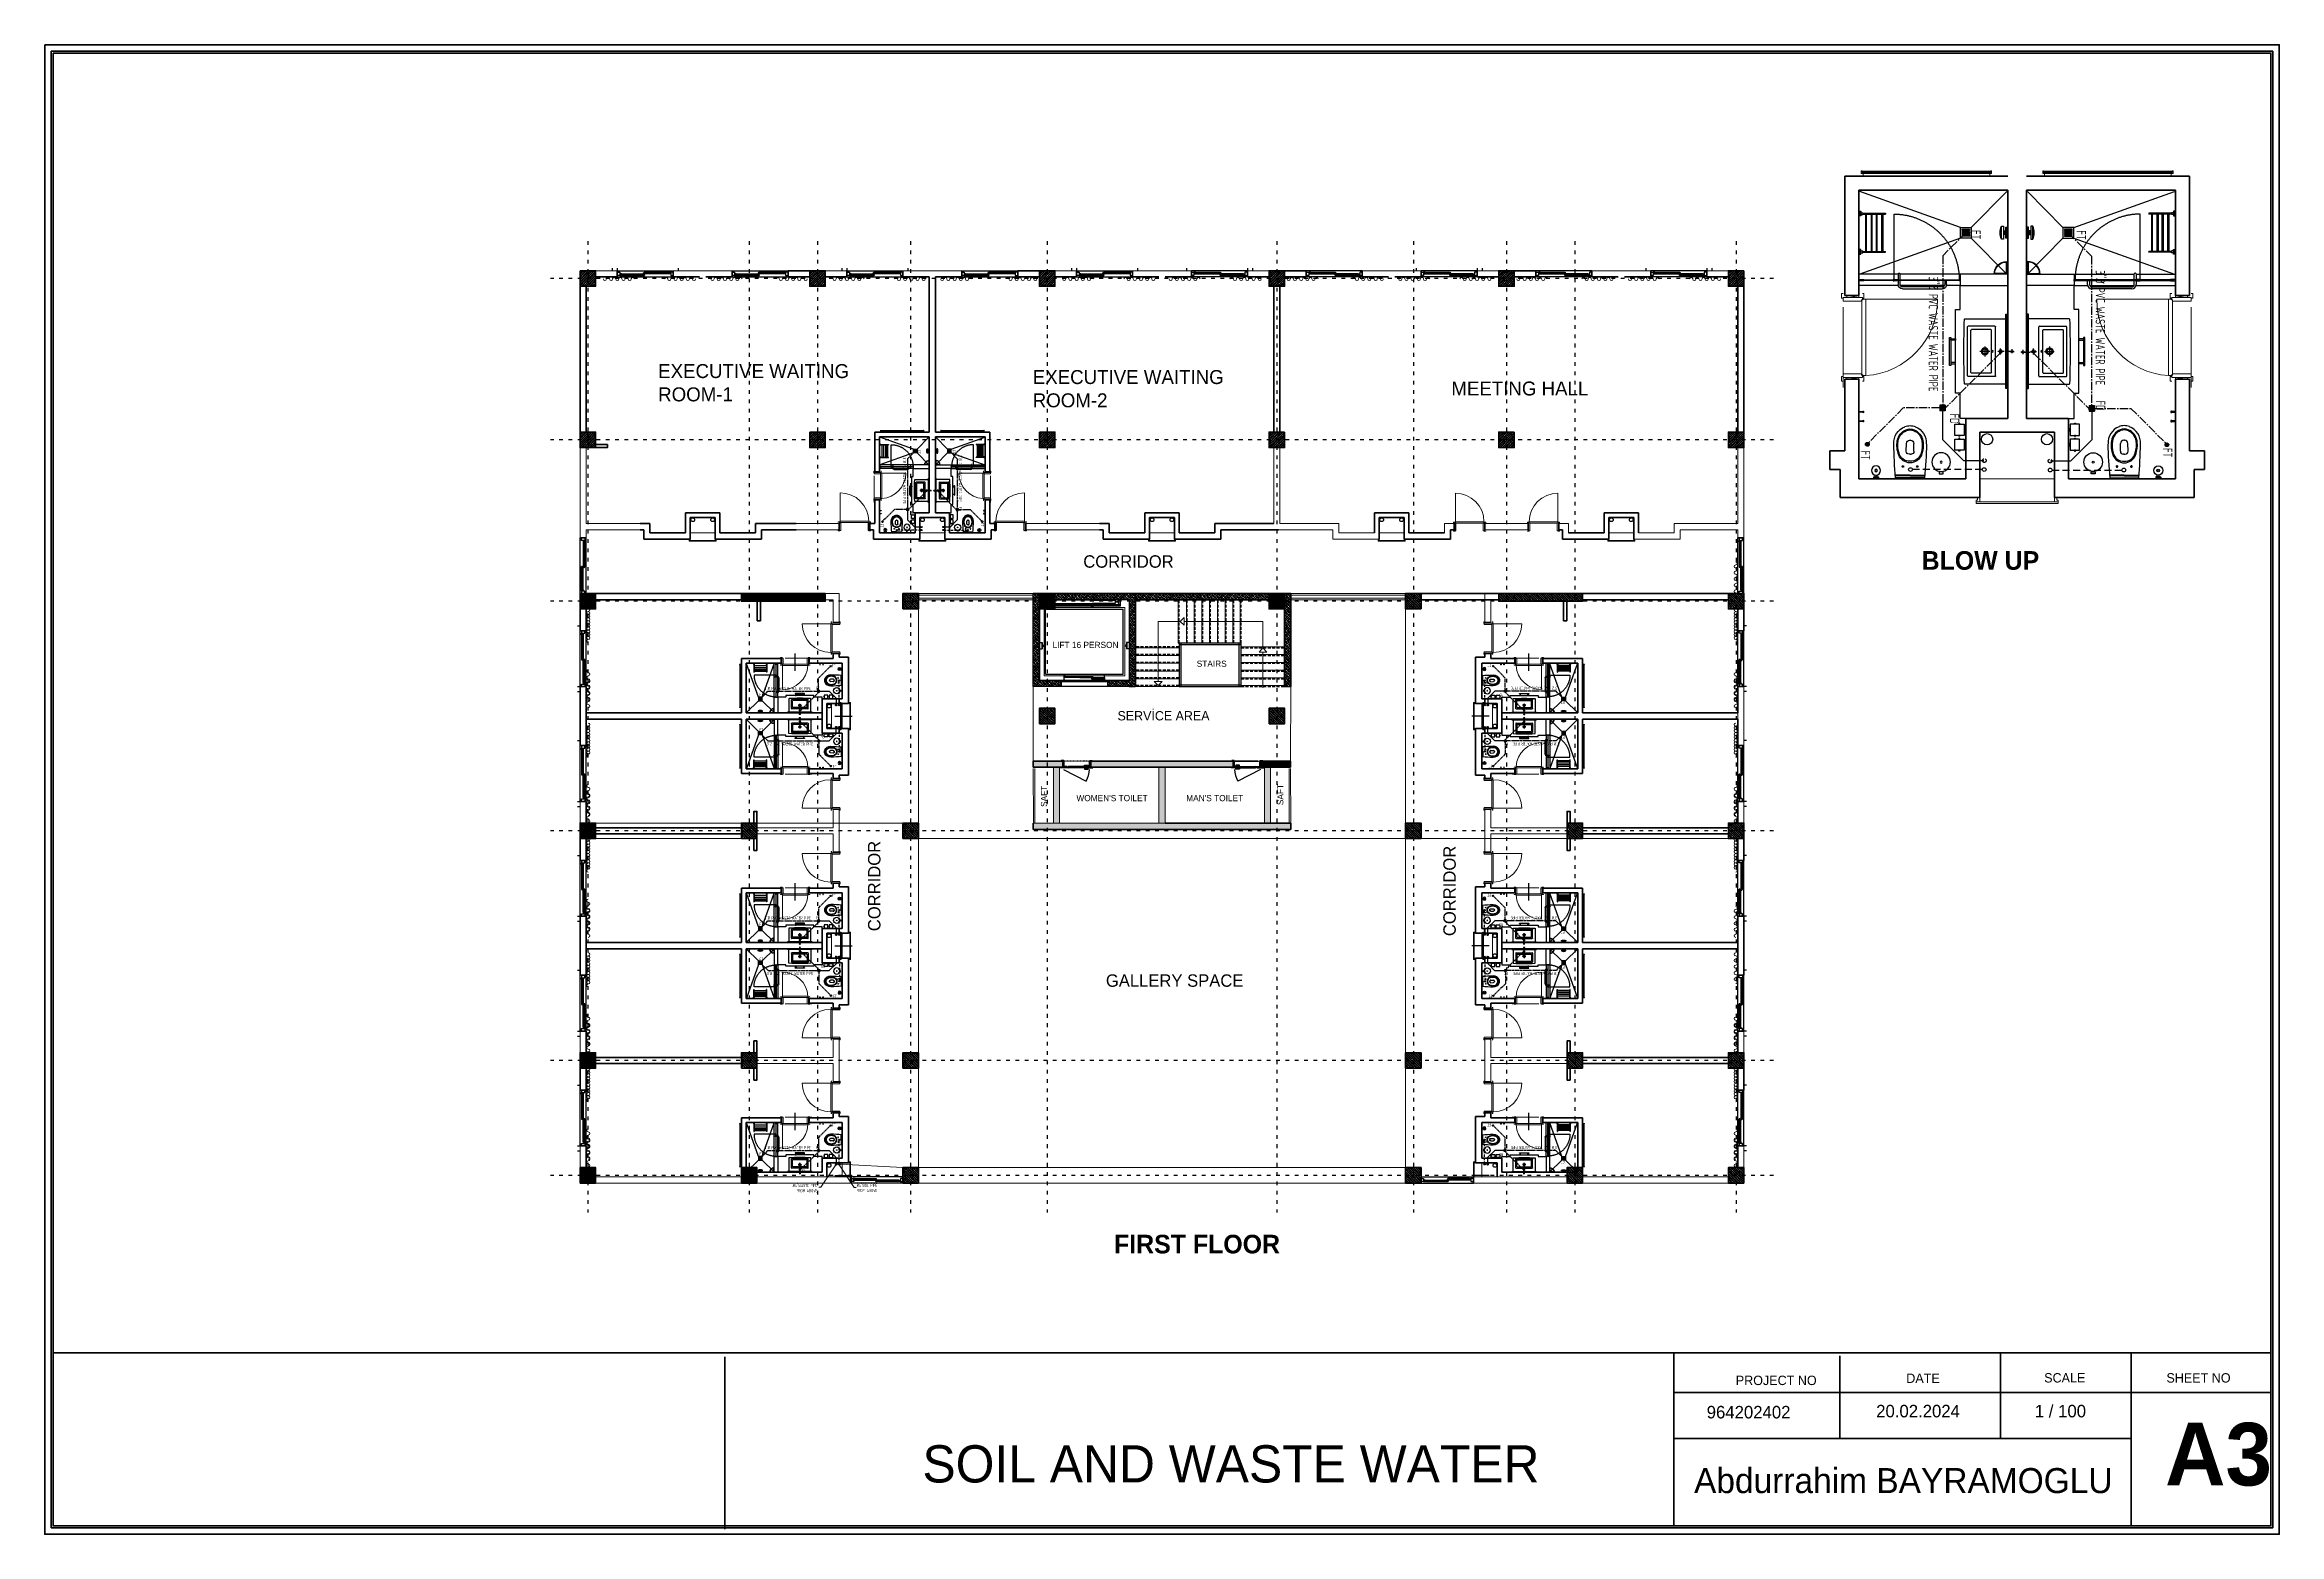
# Model space of a CAD drawing. Header units: millimetres. Extents: x 626118 to 667468, y 4481694 to 4492717.
# Drawn here: x 644275 to 651475, y 4487913 to 4492713 of the extents above; entities that cross this region are included whole.
import ezdxf

# ---------------------------------------------------------------- set-up
doc = ezdxf.new("R2010")
doc.units = ezdxf.units.MM
for name, pattern in [('ACAD_ISO03W100', [30, 12, -18]), ('CENTER2', [1.125, 0.75, -0.125, 0.125, -0.125]), ('DASHED', [19.05, 12.7, -6.35]), ('DUZ', [500, 500]), ('HIDDEN', [0.375, 0.25, -0.125]), ('HIDDEN2', [0.1875, 0.125, -0.0625])]:
    doc.linetypes.add(name, pattern=pattern)
doc.layers.get('0').update_dxf_attribs({"color": 1, "linetype": 'DUZ'})
for name, color, linetype in [('0 MC MAHAL', 94, 'Continuous'), ('3K', 4, 'Continuous'), ('a-door', 2, 'Continuous'), ('a_cam', 161, 'Continuous'), ('a_gorunus', 233, 'Continuous'), ('a_mobilya', 1, 'Continuous'), ('a_mobilya_tarama', 253, 'Continuous'), ('a_seramik', 241, 'Continuous'), ('a_seramik_tarama', 85, 'Continuous'), ('a_vitrifiye', 195, 'Continuous'), ('AGAC', 116, 'Continuous'), ('DR-SOIL PIPE', 6, 'HIDDEN'), ('DR-TEXT', 3, 'Continuous'), ('DR-WASTE PIPE', 5, 'CENTER2'), ('GOLGE', 8, 'HIDDEN'), ('GÖLGE', 8, 'DASHED'), ('KAPIACI1', 252, 'Continuous'), ('KOLTAR_F', 145, 'Continuous'), ('LOGO', 7, 'Continuous'), ('PEN', 161, 'Continuous'), ('pen.kap.olc', 205, 'Continuous'), ('PLUM FIT', 7, 'Continuous'), ('söve', 26, 'DUZ'), ('TESİSAT', 57, 'Continuous'), ('TR', 8, 'Continuous')]:
    doc.layers.add(name, color=color, linetype=linetype)
for name, color, linetype, lineweight in [('A-ANNO-PATT-4', 173, 'Continuous', 5), ('Area', 41, 'Continuous', 25), ('cam', 143, 'Continuous', 20), ('DUV', 220, 'Continuous', 50), ('DUVAR', 7, 'Continuous', 35), ('FE_MOBTEF.2', 33, 'Continuous', 18), ('FE_PERDE', 205, 'Continuous', 15), ('gor25', 142, 'Continuous', 25), ('iç duvar', 7, 'Continuous', 50), ('KAPEN', 151, 'Continuous', 9), ('KOLON_F', 3, 'Continuous', 35), ('sabt_tef', 181, 'Continuous', 30), ('YAZI', 7, 'Continuous', 15)]:
    doc.layers.add(name, color=color, linetype=linetype, lineweight=lineweight)
doc.styles.add('din.shx', font='din.shx', dxfattribs={"width": 0.7})
pattern_1 = [(135, (5151152.778, 3830310.847), (-4.4901280605, -4.4901280605), []), (135, (5151152.778, 3830315.337), (-4.4901280605, -4.4901280605), [3.175, -1.5875])]
pattern_2 = [(135, (5151152.778, 3828460.847), (-4.4901280605, -4.4901280605), []), (135, (5151152.778, 3828465.337), (-4.4901280605, -4.4901280605), [3.175, -1.5875])]
pattern_3 = [(135, (5151672.778, 3828460.847), (-4.4901280605, -4.4901280605), []), (135, (5151672.778, 3828465.337), (-4.4901280605, -4.4901280605), [3.175, -1.5875])]
pattern_4 = [(135, (5151672.778, 3830310.847), (-4.4901280605, -4.4901280605), []), (135, (5151672.778, 3830315.337), (-4.4901280605, -4.4901280605), [3.175, -1.5875])]
pattern_5 = [(135, (5150412.778, 3829570.847), (-4.4901280605, -4.4901280605), []), (135, (5150412.778, 3829575.337), (-4.4901280605, -4.4901280605), [3.175, -1.5875])]
pattern_6 = [(135, (5151152.778, 3829570.847), (-4.4901280605, -4.4901280605), []), (135, (5151152.778, 3829575.337), (-4.4901280605, -4.4901280605), [3.175, -1.5875])]
pattern_7 = [(135, (5151672.778, 3829570.847), (-4.4901280605, -4.4901280605), []), (135, (5151672.778, 3829575.337), (-4.4901280605, -4.4901280605), [3.175, -1.5875])]
pattern_8 = [(135, (5151672.778, 3829570.847), (-4.4901280605, -4.4901280605), []), (135, (5151672.778, 3829575.337), (-4.4901280605, -4.4901280605), [3.175, -1.5875])]
pattern_9 = [(135, (5151152.778, 3828830.847), (-4.4901280605, -4.4901280605), []), (135, (5151152.778, 3828835.337), (-4.4901280605, -4.4901280605), [3.175, -1.5875])]
pattern_10 = [(135, (5151672.778, 3828830.847), (-4.4901280605, -4.4901280605), []), (135, (5151672.778, 3828835.337), (-4.4901280605, -4.4901280605), [3.175, -1.5875])]
pattern_11 = [(360, (441005.8342, 4691404.8365), (8e-16, 1.5875), [])]
pattern_12 = [(45, (-14583.1685, -12428.142), (-4.4901280605, 4.4901280605), []), (45, (-14578.6784, -12428.142), (-4.4901280605, 4.4901280605), [3.175, -1.5875])]
pattern_13 = [(45, (-13843.1685, -12428.142), (-4.4901280605, 4.4901280605), []), (45, (-13838.6784, -12428.142), (-4.4901280605, 4.4901280605), [3.175, -1.5875])]
pattern_14 = [(45, (-14583.1685, -12948.142), (-4.4901280605, 4.4901280605), []), (45, (-14578.6784, -12948.142), (-4.4901280605, 4.4901280605), [3.175, -1.5875])]
pattern_15 = [(45, (-13843.1685, -12948.142), (-4.4901280605, 4.4901280605), []), (45, (-13838.6784, -12948.142), (-4.4901280605, 4.4901280605), [3.175, -1.5875])]
pattern_16 = [(45, (-13103.1685, -12428.142), (-4.4901280605, 4.4901280605), []), (45, (-13098.6784, -12428.142), (-4.4901280605, 4.4901280605), [3.175, -1.5875])]
pattern_17 = [(45, (-13103.1685, -12948.142), (-4.4901280605, 4.4901280605), []), (45, (-13098.6784, -12948.142), (-4.4901280605, 4.4901280605), [3.175, -1.5875])]

# ---------------------------------------------------------------- blocks, each defined once
blk = doc.blocks.new('GEN_BLOCK00601')
at = {"linetype": 'Continuous', "ltscale": 50}
for centre, start, end in [((50, 50), 0, 180), ((150, 50), 180, 0), ((250, 50), 0, 180), ((350, 50), 180, 0), ((450, 50), 0, 180), ((550, 50), 180, 0), ((650, 50), 0, 180), ((750, 50), 180, 0), ((850, 50), 0, 180), ((950, 50), 180, 0)]:
    blk.add_arc(centre, 50, start, end, dxfattribs=at)
for tag in ['FLOOR', 'Sfb']:
    blk.add_attdef(tag, (0, 0), '', height=1)
blk = doc.blocks.new('new block')
at = {"layer": 'KAPEN'}
for p, q in [((105202.053, 48261.86), (105202.02, 48261.86)), ((105202.053, 48261.853), (105202.053, 48261.86)), ((105202.063, 48261.853), (105202.053, 48261.853)), ((105202.063, 48261.047), (105202.063, 48261.853)), ((105201.25, 48261.04), (105202.053, 48261.04)), ((105202.053, 48261.047), (105202.063, 48261.047)), ((105202.053, 48261.04), (105202.053, 48261.047))]:
    blk.add_line(p, q, dxfattribs=at)
for points in [[(105202.02, 48261.04), (105202.02, 48261.86)], [(105202.055, 48261.92), (105202.04, 48261.92), (105202.04, 48261.87), (105202.055, 48261.87)], [(105202.225, 48261.88), (105202.225, 48261.9), (105202.095, 48261.88), (105202.095, 48261.9)], [(105202.265, 48261.92), (105202.28, 48261.92), (105202.28, 48261.87), (105202.265, 48261.87)], [(105202.055, 48260.98), (105202.04, 48260.98), (105202.04, 48261.03), (105202.055, 48261.03)], [(105202.225, 48261.02), (105202.225, 48261), (105202.095, 48261.02), (105202.095, 48261)], [(105202.265, 48260.98), (105202.28, 48260.98), (105202.28, 48261.03), (105202.265, 48261.03)]]:
    blk.add_lwpolyline(points, dxfattribs=at)
for points in [[(105202.055, 48261.88), (105202.055, 48261.855), (105202.065, 48261.855), (105202.065, 48261.84), (105202.265, 48261.84), (105202.265, 48261.88)], [(105202.055, 48261.02), (105202.055, 48261.045), (105202.065, 48261.045), (105202.065, 48261.06), (105202.265, 48261.06), (105202.265, 48261.02)]]:
    blk.add_lwpolyline(points, close=True, dxfattribs=at)
blk.add_arc((105202.071, 48261.04), 0.822, 93.6023, 180, dxfattribs=at)
blk = doc.blocks.new('K210')
for p, q in [((0.04, 0.985), (0.04, 0.032)), ((0.04, 0.032), (0.047, 0.032)), ((0.047, 0.032), (0.047, 0.022)), ((0.047, 0.022), (0.953, 0.022)), ((0.953, 0.032), (0.96, 0.032)), ((0.953, 0.022), (0.953, 0.032)), ((0.96, 0.032), (0.96, 0.065))]:
    blk.add_line(p, q)
for points in [[(-0.02, 0.03), (-0.02, 0.045), (0.03, 0.045), (0.03, 0.03)], [(0.04, 0.065), (0.96, 0.065)], [(1.02, 0.03), (1.02, 0.045), (0.97, 0.045), (0.97, 0.03)], [(-0.02, -0.23), (-0.02, -0.245), (0.03, -0.245), (0.03, -0.23)], [(0.02, -0.19), (0, -0.19), (0.02, -0.01), (0, -0.01)], [(1.02, -0.23), (1.02, -0.245), (0.97, -0.245), (0.97, -0.23)], [(0.98, -0.19), (1, -0.19), (0.98, -0.01), (1, -0.01)]]:
    blk.add_lwpolyline(points)
for points in [[(0.02, 0.03), (0.045, 0.03), (0.045, 0.02), (0.06, 0.02), (0.06, -0.23), (0.02, -0.23)], [(0.98, 0.03), (0.955, 0.03), (0.955, 0.02), (0.94, 0.02), (0.94, -0.23), (0.98, -0.23)]]:
    blk.add_lwpolyline(points, close=True)
blk.add_arc((0.04, 0.065), 0.92, 0, 90)
blk = doc.blocks.new('rgtkjıtdkfgölv')
at = {"layer": 'FE_MOBTEF.2'}
for p, q in [((104445.908, 48877.932), (104445.888, 48877.932)), ((104445.888, 48877.932), (104445.888, 48877.902)), ((104445.898, 48877.914), (104445.898, 48877.922)), ((104445.898, 48877.922), (104447.278, 48877.922)), ((104445.898, 48877.922), (104445.908, 48877.922)), ((104445.898, 48877.902), (104445.898, 48877.922)), ((104445.908, 48877.932), (104445.908, 48877.962)), ((104445.908, 48877.922), (104445.908, 48877.932)), ((104447.261, 48877.932), (104445.914, 48877.932)), ((104447.268, 48877.932), (104447.268, 48877.962)), ((104447.268, 48877.932), (104447.288, 48877.932)), ((104447.268, 48877.922), (104447.268, 48877.932)), ((104447.278, 48877.922), (104447.268, 48877.922)), ((104447.278, 48877.902), (104447.278, 48877.922)), ((104447.278, 48877.922), (104447.278, 48877.914)), ((104447.288, 48877.932), (104447.288, 48877.902)), ((104445.888, 48877.902), (104445.898, 48877.902)), ((104445.898, 48877.908), (104445.898, 48877.914)), ((104445.898, 48877.914), (104447.278, 48877.914)), ((104447.278, 48877.914), (104445.898, 48877.914)), ((104447.278, 48877.908), (104445.898, 48877.908)), ((104447.278, 48877.914), (104447.278, 48877.908)), ((104447.288, 48877.902), (104447.278, 48877.902))]:
    blk.add_line(p, q, dxfattribs=at)
blk = doc.blocks.new('urejjnjf')
at = {"layer": 'sabt_tef'}
for p, q in [((104450.066, 49042.304), (104449.756, 49042.304)), ((104449.911, 49042.284), (104449.756, 49042.284)), ((104449.911, 49042.276), (104449.756, 49042.276)), ((104449.846, 49042.184), (104449.822, 49042.184)), ((104449.834, 49042.195), (104449.834, 49042.184)), ((104449.834, 49042.173), (104449.834, 49042.184)), ((104449.911, 49042.284), (104450.066, 49042.284)), ((104449.911, 49042.276), (104450.066, 49042.276)), ((104449.976, 49042.184), (104450.001, 49042.184)), ((104449.989, 49042.195), (104449.989, 49042.184)), ((104449.989, 49042.173), (104449.989, 49042.184)), ((104449.87, 49042.02), (104449.872, 49041.935)), ((104449.911, 49042.051), (104449.9, 49042.051)), ((104449.911, 49041.901), (104449.907, 49041.901)), ((104449.907, 49041.901), (104449.911, 49041.901)), ((104449.911, 49042.051), (104449.923, 49042.051)), ((104449.915, 49041.901), (104449.911, 49041.901)), ((104449.911, 49041.901), (104449.915, 49041.901)), ((104449.953, 49042.02), (104449.95, 49041.935))]:
    blk.add_line(p, q, dxfattribs=at)
for centre, major_axis, start_param, end_param in [((104454.736, 49041.852), (3.536, 3.536), 2.265542, 2.338186), ((104449.911, 49042.014), (0.0919, 0.0919), 0.785398, 1.997007), ((104449.9, 49042.015), (-0.0778, 0.0778), -0.884575, 0.555132), ((104449.834, 49042.184), (-0.0053, 0.0053), 3.926991, 7.068583), ((104449.834, 49042.184), (0.0053, 0.0053), 2.356194, 5.497787), ((104449.911, 49042.014), (-0.0919, 0.0919), 4.286178, 5.497787), ((104449.922, 49042.015), (0.0778, 0.0778), 5.728053, 7.16776), ((104449.989, 49042.184), (-0.0053, 0.0053), 3.926991, 7.068583), ((104449.989, 49042.184), (0.0053, 0.0053), 2.356194, 5.497787), ((104445.087, 49041.852), (-3.536, 3.536), 3.944999, 4.017643), ((104449.926, 49041.931), (-0.134, 0.134), 0.731068, 1.971798), ((104450.07, 49041.955), (0.212, 0.212), 1.997007, 2.51551), ((104449.926, 49041.931), (0.109, 0.109), 2.51551, 3.542594), ((104450.07, 49041.955), (0.205, 0.205), 2.057267, 2.51551), ((104449.926, 49041.931), (-0.102, 0.102), 0.944713, 1.971798), ((104449.9, 49042.021), (0.0212, 0.0212), 0.785398, 2.385987), ((104449.907, 49041.936), (-0.0247, 0.0247), 0.815191, 2.356194), ((104449.915, 49041.936), (0.0247, 0.0247), 3.926991, 5.467994), ((104449.923, 49042.021), (-0.0212, 0.0212), 3.897198, 5.497787), ((104449.896, 49041.931), (-0.102, 0.102), 2.740591, 3.767676), ((104449.896, 49041.931), (-0.109, 0.109), 2.740591, 3.767676), ((104449.896, 49041.931), (0.134, 0.134), 4.311388, 5.552117), ((104449.752, 49041.955), (0.205, 0.205), 5.338472, 5.796715), ((104449.752, 49041.955), (0.212, 0.212), 5.338472, 5.856974), ((104449.911, 49041.894), (0.106, 0.106), 3.542594, 3.926991), ((104449.911, 49041.894), (0.0806, 0.0806), 3.542594, 3.926991), ((104449.911, 49041.894), (0.0735, 0.0735), 3.542594, 3.926991), ((104449.911, 49041.894), (-0.0735, 0.0735), 2.356194, 2.740591), ((104449.911, 49041.894), (-0.0806, 0.0806), 2.356194, 2.740591), ((104449.911, 49041.894), (-0.106, 0.106), 2.356194, 2.740591)]:
    blk.add_ellipse(centre, major_axis=major_axis, ratio=1, start_param=start_param, end_param=end_param, dxfattribs=at)
blk = doc.blocks.new('sj4rıekfsdöşlçdoeköd')
blk.add_line((104449.338, 48901.752), (104449.338, 48901.767))
at = {"layer": 'a_cam'}
for p, q in [((104448.32, 48901.126), (104448.32, 48901.118)), ((104448.668, 48901.126), (104448.32, 48901.126)), ((104448.32, 48901.118), (104448.668, 48901.118)), ((104448.668, 48901.118), (104448.668, 48901.126)), ((104448.686, 48901.126), (104448.686, 48901.118)), ((104449.378, 48901.126), (104448.686, 48901.126)), ((104448.686, 48901.118), (104449.378, 48901.118)), ((104449.378, 48901.118), (104449.378, 48901.126))]:
    blk.add_line(p, q, dxfattribs=at)
at = {"layer": 'a_gorunus'}
for p, q in [((104448.724, 48901.18), (104448.312, 48901.18)), ((104448.723, 48901.056), (104448.312, 48901.056)), ((104449.388, 48901.056), (104448.743, 48901.056)), ((104449.221, 48901.18), (104448.746, 48901.18)), ((104449.388, 48901.18), (104449.242, 48901.18))]:
    blk.add_line(p, q, dxfattribs=at)
at = {"layer": 'a_mobilya'}
for p, q in [((104448.768, 48901.215), (104449.198, 48901.215)), ((104448.723, 48901.126), (104448.723, 48901.17)), ((104448.723, 48901.055), (104448.723, 48901.118)), ((104448.743, 48901.17), (104448.743, 48901.126)), ((104448.743, 48901.118), (104448.743, 48901.055)), ((104449.198, 48901.195), (104448.768, 48901.195)), ((104449.223, 48901.126), (104449.223, 48901.17)), ((104449.243, 48901.17), (104449.243, 48901.126))]:
    blk.add_line(p, q, dxfattribs=at)
for centre, major_axis, start_param, end_param in [((104448.768, 48901.17), (0.0318, 0.0318), 0.785398, 2.356194), ((104449.198, 48901.17), (-0.0318, 0.0318), 3.926991, 5.497787), ((104448.733, 48901.055), (0.00707, 0.00707), 2.356194, 5.497787), ((104448.768, 48901.17), (0.0177, 0.0177), 0.785398, 2.356194), ((104449.198, 48901.17), (-0.0177, 0.0177), 3.926991, 5.497787)]:
    blk.add_ellipse(centre, major_axis=major_axis, ratio=1, start_param=start_param, end_param=end_param, dxfattribs=at)
at = {"layer": 'a_mobilya_tarama', "linetype": 'HIDDEN2', "ltscale": 200}
for p, q in [((104449.393, 48900.67), (104448.312, 48901.056)), ((104449.508, 48900.67), (104449.888, 48901.056)), ((104449.393, 48900.555), (104448.312, 48900.168)), ((104449.41, 48900.626), (104449.41, 48900.621)), ((104449.49, 48900.626), (104449.41, 48900.626)), ((104449.41, 48900.621), (104449.49, 48900.621)), ((104449.41, 48900.603), (104449.41, 48900.598)), ((104449.49, 48900.603), (104449.41, 48900.603)), ((104449.41, 48900.598), (104449.49, 48900.598)), ((104449.41, 48900.592), (104449.41, 48900.587)), ((104449.49, 48900.592), (104449.41, 48900.592)), ((104449.41, 48900.587), (104449.49, 48900.587)), ((104449.41, 48900.58), (104449.41, 48900.575)), ((104449.49, 48900.58), (104449.41, 48900.58)), ((104449.41, 48900.575), (104449.49, 48900.575)), ((104449.411, 48900.65), (104449.411, 48900.645)), ((104449.491, 48900.65), (104449.411, 48900.65)), ((104449.411, 48900.645), (104449.491, 48900.645)), ((104449.411, 48900.638), (104449.411, 48900.633)), ((104449.491, 48900.638), (104449.411, 48900.638)), ((104449.411, 48900.633), (104449.491, 48900.633)), ((104449.411, 48900.615), (104449.411, 48900.61)), ((104449.491, 48900.615), (104449.411, 48900.615)), ((104449.411, 48900.61), (104449.491, 48900.61)), ((104449.49, 48900.621), (104449.49, 48900.626)), ((104449.49, 48900.598), (104449.49, 48900.603)), ((104449.49, 48900.587), (104449.49, 48900.592)), ((104449.49, 48900.575), (104449.49, 48900.58)), ((104449.491, 48900.645), (104449.491, 48900.65)), ((104449.491, 48900.633), (104449.491, 48900.638)), ((104449.491, 48900.61), (104449.491, 48900.615)), ((104449.508, 48900.555), (104449.888, 48900.168))]:
    blk.add_line(p, q, dxfattribs=at)
at = {"layer": 'a_seramik'}
for p, q in [((104449.388, 48902.606), (104449.388, 48902.337)), ((104449.45, 48902.606), (104449.388, 48902.606)), ((104449.338, 48902.337), (104449.338, 48901.437)), ((104449.388, 48902.337), (104449.338, 48902.337)), ((104449.338, 48901.437), (104449.388, 48901.437)), ((104449.388, 48901.437), (104449.388, 48901.18)), ((104449.388, 48901.18), (104449.9, 48901.18)), ((104449.388, 48901.056), (104449.388, 48901.18)), ((104449.9, 48901.056), (104449.388, 48901.056))]:
    blk.add_line(p, q, dxfattribs=at)
at = {"layer": 'a_seramik_tarama'}
for p, q in [((104448.85, 48901.18), (104448.85, 48901.195)), ((104449.15, 48901.18), (104449.15, 48901.195))]:
    blk.add_line(p, q, dxfattribs=at)
at = {"layer": 'a_vitrifiye'}
for p, q in [((104449.888, 48901.487), (104449.888, 48902.287)), ((104448.352, 48901.129), (104448.312, 48901.129)), ((104448.312, 48901.114), (104448.352, 48901.114)), ((104448.315, 48901.126), (104448.352, 48901.126)), ((104448.352, 48901.117), (104448.315, 48901.117)), ((104448.352, 48901.126), (104448.352, 48901.129)), ((104448.352, 48901.114), (104448.352, 48901.117)), ((104448.668, 48901.129), (104448.678, 48901.129)), ((104448.668, 48901.114), (104448.668, 48901.129)), ((104448.678, 48901.114), (104448.668, 48901.114)), ((104448.678, 48901.129), (104448.678, 48901.114)), ((104448.678, 48901.114), (104448.718, 48901.114)), ((104448.681, 48901.117), (104448.681, 48901.126)), ((104448.681, 48901.126), (104448.718, 48901.126)), ((104448.718, 48901.117), (104448.681, 48901.117)), ((104449.378, 48901.129), (104449.378, 48901.114)), ((104449.378, 48901.129), (104449.378, 48901.114)), ((104449.388, 48901.129), (104449.378, 48901.129)), ((104449.378, 48901.114), (104449.388, 48901.114)), ((104449.388, 48901.129), (104449.388, 48901.114)), ((104449.388, 48901.114), (104449.388, 48901.129))]:
    blk.add_line(p, q, dxfattribs=at)
at = {"layer": 'a_vitrifiye', "linetype": 'HIDDEN', "ltscale": 10}
for p, q in [((104448.678, 48901.129), (104448.678, 48900.411)), ((104448.718, 48901.129), (104448.678, 48901.129))]:
    blk.add_line(p, q, dxfattribs=at)
at = {"layer": 'a_vitrifiye', "linetype": 'HIDDEN'}
for p, q in [((104448.718, 48901.129), (104448.718, 48901.126)), ((104448.718, 48901.114), (104448.718, 48901.117))]:
    blk.add_line(p, q, dxfattribs=at)
at = {"layer": 'a_vitrifiye', "linetype": 'HIDDEN', "ltscale": 10}
blk.add_ellipse((104448.672, 48901.117), major_axis=(-0.499, 0.499), ratio=1, start_param=2.364699, end_param=3.928437, dxfattribs=at)
at = {"layer": 'sabt_tef'}
for p, q in [((104448.457, 48903.238), (104448.457, 48903.244)), ((104448.512, 48903.244), (104448.457, 48903.244)), ((104448.512, 48903.238), (104448.457, 48903.238)), ((104448.46, 48903.234), (104448.46, 48903.238)), ((104448.46, 48903.234), (104448.509, 48903.234)), ((104448.475, 48903.232), (104448.475, 48903.214)), ((104448.495, 48903.232), (104448.495, 48903.214)), ((104448.509, 48903.234), (104448.509, 48903.238)), ((104448.512, 48903.238), (104448.512, 48903.244)), ((104449.162, 48903.202), (104449.205, 48903.202)), ((104449.162, 48903.181), (104449.162, 48903.202)), ((104449.205, 48903.181), (104449.162, 48903.181)), ((104449.205, 48903.202), (104449.205, 48903.181)), ((104449.43, 48902.949), (104449.33, 48902.949)), ((104449.33, 48902.949), (104449.33, 48902.829)), ((104449.375, 48902.959), (104449.375, 48902.949)), ((104449.385, 48902.959), (104449.375, 48902.959)), ((104449.375, 48902.949), (104449.385, 48902.949)), ((104449.385, 48902.949), (104449.385, 48902.959)), ((104449.43, 48902.829), (104449.43, 48902.949)), ((104449.43, 48902.892), (104449.435, 48902.892)), ((104449.435, 48902.887), (104449.43, 48902.887)), ((104449.435, 48902.904), (104449.445, 48902.904)), ((104449.435, 48902.874), (104449.435, 48902.904)), ((104449.435, 48902.892), (104449.435, 48902.887)), ((104449.445, 48902.904), (104449.445, 48902.874)), ((104448.312, 48902.641), (104448.312, 48902.631)), ((104448.342, 48902.641), (104448.312, 48902.641)), ((104448.342, 48902.641), (104448.342, 48902.645)), ((104449.33, 48902.829), (104449.43, 48902.829)), ((104449.43, 48902.789), (104449.33, 48902.789)), ((104449.33, 48902.789), (104449.33, 48902.669)), ((104449.33, 48902.669), (104449.43, 48902.669)), ((104449.375, 48902.829), (104449.385, 48902.829)), ((104449.375, 48902.819), (104449.375, 48902.829)), ((104449.385, 48902.819), (104449.375, 48902.819)), ((104449.375, 48902.799), (104449.375, 48902.789)), ((104449.385, 48902.799), (104449.375, 48902.799)), ((104449.375, 48902.789), (104449.385, 48902.789)), ((104449.375, 48902.669), (104449.385, 48902.669)), ((104449.375, 48902.659), (104449.375, 48902.669)), ((104449.385, 48902.659), (104449.375, 48902.659)), ((104449.385, 48902.829), (104449.385, 48902.819)), ((104449.385, 48902.789), (104449.385, 48902.799)), ((104449.385, 48902.669), (104449.385, 48902.659)), ((104449.43, 48902.669), (104449.43, 48902.789)), ((104449.43, 48902.732), (104449.435, 48902.732)), ((104449.435, 48902.727), (104449.43, 48902.727)), ((104449.445, 48902.874), (104449.435, 48902.874)), ((104449.435, 48902.744), (104449.445, 48902.744)), ((104449.435, 48902.714), (104449.435, 48902.744)), ((104449.435, 48902.732), (104449.435, 48902.727)), ((104449.445, 48902.714), (104449.435, 48902.714)), ((104449.445, 48902.744), (104449.445, 48902.714)), ((104448.312, 48902.631), (104448.342, 48902.631)), ((104448.312, 48902.541), (104448.312, 48902.531)), ((104448.342, 48902.541), (104448.312, 48902.541)), ((104448.312, 48902.531), (104448.342, 48902.531)), ((104448.342, 48902.627), (104448.342, 48902.631)), ((104448.342, 48902.541), (104448.342, 48902.545)), ((104448.342, 48902.527), (104448.342, 48902.531)), ((104449.881, 48902.237), (104449.44, 48902.237)), ((104449.878, 48902.287), (104449.878, 48901.487)), ((104449.888, 48902.287), (104449.878, 48902.287)), ((104449.888, 48901.544), (104449.888, 48902.23)), ((104449.273, 48902.037), (104449.273, 48901.737)), ((104449.288, 48902.037), (104449.273, 48902.037)), ((104449.288, 48901.737), (104449.288, 48902.037)), ((104449.288, 48902.007), (104449.288, 48902.022)), ((104449.288, 48902.022), (104449.338, 48902.022)), ((104449.338, 48902.007), (104449.288, 48902.007)), ((104449.468, 48902.15), (104449.468, 48901.624)), ((104449.761, 48902.157), (104449.475, 48902.157)), ((104449.504, 48902.114), (104449.504, 48901.66)), ((104449.716, 48902.121), (104449.511, 48902.121)), ((104449.653, 48901.835), (104449.653, 48901.94)), ((104449.723, 48902.114), (104449.723, 48901.66)), ((104449.768, 48902.15), (104449.768, 48901.624)), ((104449.273, 48901.737), (104449.288, 48901.737)), ((104449.288, 48901.767), (104449.288, 48901.752)), ((104449.338, 48901.767), (104449.288, 48901.767)), ((104449.288, 48901.752), (104449.338, 48901.752)), ((104449.706, 48901.887), (104449.601, 48901.887)), ((104449.856, 48901.887), (104449.791, 48901.887)), ((104449.823, 48901.92), (104449.823, 48901.854)), ((104449.44, 48901.537), (104449.881, 48901.537)), ((104449.761, 48901.617), (104449.475, 48901.617)), ((104449.716, 48901.653), (104449.511, 48901.653)), ((104449.878, 48901.487), (104449.888, 48901.487)), ((104449.888, 48901.056), (104449.754, 48901.056)), ((104449.883, 48901.051), (104449.759, 48901.051)), ((104449.883, 48900.927), (104449.883, 48901.051)), ((104449.888, 48900.922), (104449.888, 48901.056)), ((104448.312, 48900.792), (104448.312, 48900.842)), ((104448.312, 48900.842), (104448.322, 48900.842)), ((104448.322, 48900.792), (104448.312, 48900.792)), ((104448.322, 48900.842), (104448.322, 48900.792)), ((104448.322, 48900.827), (104448.342, 48900.827)), ((104448.322, 48900.807), (104448.342, 48900.807)), ((104448.342, 48900.827), (104448.342, 48900.807)), ((104448.342, 48900.822), (104448.587, 48900.822)), ((104448.342, 48900.812), (104448.587, 48900.812)), ((104448.372, 48900.812), (104448.382, 48900.812)), ((104448.372, 48900.412), (104448.372, 48900.812)), ((104448.382, 48900.812), (104448.382, 48900.412)), ((104448.432, 48900.812), (104448.442, 48900.812)), ((104448.432, 48900.412), (104448.432, 48900.812)), ((104448.442, 48900.812), (104448.442, 48900.412)), ((104448.487, 48900.812), (104448.497, 48900.812)), ((104448.487, 48900.412), (104448.487, 48900.812)), ((104448.497, 48900.812), (104448.497, 48900.412)), ((104448.557, 48900.812), (104448.547, 48900.812)), ((104448.547, 48900.812), (104448.547, 48900.412)), ((104448.557, 48900.412), (104448.557, 48900.812)), ((104448.587, 48900.822), (104448.587, 48900.812)), ((104449.393, 48900.67), (104449.393, 48900.555)), ((104449.508, 48900.67), (104449.393, 48900.67)), ((104449.393, 48900.555), (104449.508, 48900.555)), ((104449.508, 48900.555), (104449.508, 48900.67)), ((104449.853, 48900.682), (104449.833, 48900.682)), ((104449.833, 48900.682), (104449.833, 48900.542)), ((104449.853, 48900.682), (104449.833, 48900.682)), ((104449.833, 48900.542), (104449.853, 48900.542)), ((104449.833, 48900.542), (104449.853, 48900.542)), ((104449.853, 48900.617), (104449.853, 48900.682)), ((104449.853, 48900.542), (104449.853, 48900.682)), ((104449.865, 48900.617), (104449.853, 48900.617)), ((104449.865, 48900.617), (104449.853, 48900.617)), ((104449.853, 48900.542), (104449.853, 48900.607)), ((104449.853, 48900.607), (104449.865, 48900.607)), ((104449.853, 48900.607), (104449.865, 48900.607)), ((104449.858, 48900.632), (104449.858, 48900.617)), ((104449.878, 48900.632), (104449.858, 48900.632)), ((104449.858, 48900.607), (104449.858, 48900.592)), ((104449.858, 48900.592), (104449.878, 48900.592)), ((104449.888, 48900.624), (104449.863, 48900.624)), ((104449.863, 48900.624), (104449.863, 48900.622)), ((104449.863, 48900.622), (104449.863, 48900.624)), ((104449.863, 48900.624), (104449.888, 48900.624)), ((104449.863, 48900.622), (104449.873, 48900.622)), ((104449.883, 48900.622), (104449.863, 48900.622)), ((104449.873, 48900.602), (104449.863, 48900.602)), ((104449.863, 48900.602), (104449.863, 48900.6)), ((104449.863, 48900.6), (104449.863, 48900.602)), ((104449.863, 48900.602), (104449.883, 48900.602)), ((104449.863, 48900.6), (104449.888, 48900.6)), ((104449.888, 48900.6), (104449.863, 48900.6)), ((104449.878, 48900.672), (104449.878, 48900.624)), ((104449.888, 48900.672), (104449.878, 48900.672)), ((104449.878, 48900.624), (104449.878, 48900.632)), ((104449.878, 48900.592), (104449.878, 48900.6)), ((104449.878, 48900.6), (104449.878, 48900.552)), ((104449.878, 48900.552), (104449.888, 48900.552)), ((104449.883, 48900.602), (104449.883, 48900.622)), ((104449.888, 48900.552), (104449.888, 48900.672)), ((104449.888, 48900.6), (104449.888, 48900.624)), ((104449.888, 48900.624), (104449.888, 48900.6)), ((104448.312, 48900.432), (104448.312, 48900.382)), ((104448.322, 48900.432), (104448.312, 48900.432)), ((104448.312, 48900.382), (104448.322, 48900.382)), ((104448.322, 48900.382), (104448.322, 48900.432)), ((104448.322, 48900.417), (104448.342, 48900.417)), ((104448.322, 48900.397), (104448.342, 48900.397)), ((104448.342, 48900.397), (104448.342, 48900.417)), ((104448.342, 48900.412), (104448.587, 48900.412)), ((104448.342, 48900.402), (104448.587, 48900.402)), ((104448.382, 48900.412), (104448.372, 48900.412)), ((104448.442, 48900.412), (104448.432, 48900.412)), ((104448.497, 48900.412), (104448.487, 48900.412)), ((104448.547, 48900.412), (104448.557, 48900.412)), ((104448.587, 48900.402), (104448.587, 48900.412))]:
    blk.add_line(p, q, dxfattribs=at)
for centre, major_axis, ratio, start_param, end_param in [((104448.485, 48903.166), (0.0346, 0.0346), 1, 0.785398, 7.068583), ((104448.485, 48903.166), (0.0099, 0.0099), 1, 0.785398, 7.068583), ((104448.485, 48903.166), (-0.00707, 0.00707), 1, -0.785398, 5.497787), ((104449.184, 48903.076), (-0.0708, 0.0708), 1, -0.785398, 5.497787), ((104449.184, 48903.076), (0.00765, 0.00765), 1, 0.785398, 7.068583), ((104448.342, 48902.636), (0.00636, 0.00636), 1, 3.926991, 7.068583), ((104448.342, 48902.536), (0.00636, 0.00636), 1, 3.926991, 7.068583), ((104461.193, 48901.887), (8.319, 8.319), 1, 2.327015, 2.385374), ((104449.44, 48902.23), (-0.00495, 0.00495), 1, -0.785398, 0.751244), ((104449.881, 48902.23), (-0.00495, 0.00495), 1, 3.926991, 5.497787), ((104449.475, 48902.15), (-0.00495, 0.00495), 1, -0.785398, 0.785398), ((104449.511, 48902.114), (-0.00495, 0.00495), 1, -0.785398, 0.785398), ((104449.653, 48901.887), (0.0265, 0.0265), 1, 3.926991, 10.210176), ((104449.716, 48902.114), (-0.00495, 0.00495), 1, 3.926991, 5.497787), ((104449.761, 48902.15), (-0.00495, 0.00495), 1, 3.926991, 5.497787), ((104449.653, 48901.887), (0.0184, 0.0184), 1, 3.926991, 10.210176), ((104449.737, 48901.887), (0, 0.0123), 0.321168, 0, 6.283185), ((104449.823, 48901.887), (0.0124, 0.0124), 1, 3.926991, 10.210176), ((104449.44, 48901.544), (-0.00495, 0.00495), 1, 0.819553, 2.356194), ((104449.475, 48901.624), (0.00495, 0.00495), 1, 2.356194, 3.926991), ((104449.511, 48901.66), (0.00495, 0.00495), 1, 2.356194, 3.926991), ((104449.716, 48901.66), (0.00495, 0.00495), 1, 3.926991, 5.497787), ((104449.761, 48901.624), (0.00495, 0.00495), 1, 3.926991, 5.497787), ((104449.881, 48901.544), (0.00495, 0.00495), 1, 3.926991, 5.497787), ((104449.884, 48901.052), (-0.0917, 0.0917), 1, 0.751374, 2.390218), ((104449.884, 48901.052), (-0.0882, 0.0882), 1, 0.790124, 2.351469), ((104449.989, 48900.612), (0.121, 0.121), 1, 1.934008, 2.778381), ((104449.989, 48900.612), (0.121, 0.121), 1, 1.934008, 2.778381), ((104449.873, 48900.612), (0.00707, 0.00707), 1, 0.785398, 7.068583), ((104449.873, 48900.612), (-0.00707, 0.00707), 1, -0.785398, 0.261799), ((104449.873, 48900.612), (0.00707, 0.00707), 1, 2.879793, 3.926991)]:
    blk.add_ellipse(centre, major_axis=major_axis, ratio=ratio, start_param=start_param, end_param=end_param, dxfattribs=at)
at = {"layer": '0 MC MAHAL'}
blk.add_blockref('urejjnjf', (-1.061, -139.06), dxfattribs=at)
blk = doc.blocks.new('FD')
at = {"layer": 'PLUM FIT'}
h = blk.add_hatch(dxfattribs=at)
h.set_pattern_fill('NET', color=56, scale=7.714286, angle=90, style=0)
h.set_pattern_definition([(90, (7609.1601, 24196.6292), (0.964285714, -1e-13), []), (360, (7609.1601, 24196.6292), (-1e-13, -0.964285714), [])])
h.paths.add_polyline_path([(-1.9, 0, 1), (1.9, 0, 1)])
at = {"layer": 'PLUM FIT', "color": 1}
for p, q in [((-2.9, 2.9), (2.9, 2.9)), ((-2.9, 2.9), (-2.9, -2.9)), ((2.9, 2.9), (2.9, -2.9)), ((-2.9, -2.9), (2.9, -2.9))]:
    blk.add_line(p, q, dxfattribs=at)
for radius in [2.89, 1.93]:
    blk.add_circle((0, 0), radius, dxfattribs=at)
blk = doc.blocks.new('A$C9070866a')
at = {"layer": 'iç duvar', "color": 1, "linetype": 'Continuous', "lineweight": 5}
for p, q in [((54.5, 72.2, 0), (6.4, 0)), ((54.5, 72.2, 0), (52.5, 70.3)), ((54.5, 72.2, 0), (53.4, 69.6)), ((6.4, 0), (0, 0))]:
    blk.add_line(p, q, dxfattribs=at)
blk = doc.blocks.new('A$C08e6b166')
at = {"layer": 'PLUM FIT'}
h = blk.add_hatch(dxfattribs=at)
h.set_pattern_fill('NET', color=56, scale=8, angle=180.0273, style=0)
h.set_pattern_definition([(180.0273206, (-24864.2387, 8035.8805), (-0.000476835, 0.999999887), []), (90.0273206, (-24864.2387, 8035.8805), (0.999999887, 0.000476835), [])])
h.paths.add_polyline_path([(232.3, 154.9, 1), (232.3, 158.9, 1)])
h = blk.add_hatch(dxfattribs=at)
h.set_pattern_fill('NET', color=56, scale=8, angle=180.0273, style=0)
h.set_pattern_definition([(180.0273206, (-25091.6204, 7930.2092), (-0.000476835, 0.999999887), []), (90.0273206, (-25091.6204, 7930.2092), (0.999999887, 0.000476835), [])])
h.paths.add_polyline_path([(4.9, 49.2, 1), (4.9, 53.2, 1)])
at = {"layer": 'DR-SOIL PIPE', "ltscale": 30}
blk.add_line((259.5, 33.6, 0), (259.5, 108.6, 0), dxfattribs=at)
at = {"layer": 'DR-SOIL PIPE', "linetype": 'Continuous', "ltscale": 20}
for centre in [(259.5, 110.6, 0), (259.5, 31.6, 0)]:
    blk.add_circle(centre, 2, dxfattribs=at)
at = {"layer": 'DR-WASTE PIPE', "ltscale": 12}
for p, q in [((193.3, 118.3, 0), (230.8, 155.8, 0)), ((193.3, 79.3, 0), (193.3, 118.3, 0)), ((4.9, 51, 0), (29.8, 76, 0)), ((29.8, 76, 0), (190.3, 76, 0)), ((132.8, 12.6, 0), (193.3, 73.1, 0)), ((132.8, 1.1, 0), (132.8, 12.6, 0))]:
    blk.add_line(p, q, dxfattribs=at)
at = {"layer": 'DR-WASTE PIPE', "linetype": 'Continuous', "ltscale": 12}
for p, q in [((196.3, 76.3, 0), (227.1, 76.3, 0)), ((249.8, 53.5, 0), (227.1, 76.3, 0)), ((249.8, 53.5, 0), (249.8, 31.8, 0))]:
    blk.add_line(p, q, dxfattribs=at)
at = {"layer": 'DR-WASTE PIPE', "color": 1, "linetype": 'CENTER2'}
for p, q in [((130.5, 2.2, 0), (135, 2.2, 0)), ((132.8, 4.5, 0), (132.8, 0, 0))]:
    blk.add_line(p, q, dxfattribs=at)
at = {"layer": 'DR-WASTE PIPE', "ltscale": 12}
blk.add_circle((249.9, 31.4, 0), 2, dxfattribs=at)
at = {"layer": 'DR-WASTE PIPE', "color": 1, "linetype": 'Continuous'}
blk.add_circle((132.8, 2.2, 0), 1.14, dxfattribs=at)
at = {"layer": 'PLUM FIT', "color": 1}
for centre in [(232.3, 156.9, 0), (4.9, 51.2)]:
    blk.add_circle(centre, 2, dxfattribs=at)
at = {"layer": 'DR-WASTE PIPE', "xscale": 1.037037037312984, "yscale": 1.037037037312984, "zscale": 1.037037037312984, "rotation": 90.02732063688403}
blk.add_blockref('FD', (193.3, 76.3, 0), dxfattribs=at)
at = {"layer": 'DR-TEXT', "char_height": 10, "width": 48.765, "attachment_point": 1, "rotation": 0.0273, "style": 'din.shx'}
for s, insert in [('FT', (235.8, 162.7, 11.1)), ('FD', (185, 90.6, 11.1)), ('FT', (2.1, 70, 11.1))]:
    blk.add_mtext(s, dxfattribs=dict(at, insert=insert))
at = {"layer": 'DR-TEXT', "insert": (168.3, 80.3), "char_height": 10, "width": 168.339, "attachment_point": 9, "style": 'din.shx'}
blk.add_mtext('3"%%C PVC WASTE WATER PIPE ', dxfattribs=at)
blk = doc.blocks.new('A$Ce8a2d78a')
at = {"layer": 'PLUM FIT'}
h = blk.add_hatch(dxfattribs=at)
h.set_pattern_fill('NET', color=56, scale=8, angle=180.0273, style=0)
h.set_pattern_definition([(180.0273206, (-25093.763, 8008.5444), (-0.000476835, 0.999999887), []), (90.0273206, (-25093.763, 8008.5444), (0.999999887, 0.000476835), [])])
h.paths.add_polyline_path([(2.8, 114.8, -1), (2.8, 110.8, -1)])
h = blk.add_hatch(dxfattribs=at)
h.set_pattern_fill('NET', color=56, scale=8, angle=180.0273, style=0)
h.set_pattern_definition([(180.0273206, (-24866.3813, 8114.2158), (-0.000476835, 0.999999887), []), (90.0273206, (-24866.3813, 8114.2158), (0.999999887, 0.000476835), [])])
h.paths.add_polyline_path([(230.2, 9.1, -1), (230.2, 5.1, -1)])
at = {"layer": 'DR-SOIL PIPE', "ltscale": 30}
blk.add_line((257.4, 130.5, 0), (257.4, 55.4, 0), dxfattribs=at)
at = {"layer": 'DR-SOIL PIPE', "linetype": 'Continuous', "ltscale": 20}
for centre in [(257.4, 132.5, 0), (257.4, 53.4, 0)]:
    blk.add_circle(centre, 2, dxfattribs=at)
at = {"layer": 'DR-WASTE PIPE', "color": 1, "linetype": 'CENTER2'}
for p, q in [((128.1, 162.4, 0), (132.6, 162.4, 0)), ((130.5, 160.2, 0), (130.5, 164.7, 0))]:
    blk.add_line(p, q, dxfattribs=at)
at = {"layer": 'DR-WASTE PIPE', "ltscale": 12}
for p, q in [((130.5, 163.6, 0), (130.5, 152.1, 0)), ((130.7, 151.4), (191.2, 90.9)), ((2.7, 113), (27.7, 88)), ((27.7, 88, 0), (188.1, 88, 0)), ((191.2, 84.8, 0), (191.2, 45.7, 0)), ((191.2, 45.7), (228.7, 8.2))]:
    blk.add_line(p, q, dxfattribs=at)
at = {"layer": 'DR-WASTE PIPE', "linetype": 'Continuous', "ltscale": 12}
for p, q in [((247.7, 110.5), (247.7, 132.2)), ((247.7, 110.5), (224.9, 87.8)), ((194.2, 87.8, 0), (224.9, 87.8, 0))]:
    blk.add_line(p, q, dxfattribs=at)
at = {"layer": 'DR-WASTE PIPE', "color": 1, "linetype": 'Continuous'}
blk.add_circle((130.5, 162.4, 0), 1.14, dxfattribs=at)
at = {"layer": 'DR-WASTE PIPE', "ltscale": 12}
blk.add_circle((247.7, 132.7, 0), 2, dxfattribs=at)
at = {"layer": 'PLUM FIT', "color": 1}
for centre in [(2.8, 112.8, 0), (230.2, 7.1, 0)]:
    blk.add_circle(centre, 2, dxfattribs=at)
at = {"layer": 'DR-WASTE PIPE', "xscale": -1.037037037312984, "yscale": 1.037037037312984, "zscale": 1.037037037312984, "rotation": 89.97267936311599}
blk.add_blockref('FD', (191.2, 87.8, 0), dxfattribs=at)
at = {"layer": 'DR-TEXT', "char_height": 10, "width": 48.765, "attachment_point": 1, "rotation": 0.0273, "style": 'din.shx'}
for s, insert in [('FT', (0, 128.7, 11.1)), ('FD', (197.3, 105.8, 11.1)), ('FT', (236.9, 10, 11.1))]:
    blk.add_mtext(s, dxfattribs=dict(at, insert=insert))
at = {"layer": 'DR-TEXT', "insert": (173.4, 73, 0), "char_height": 10, "width": 168.339, "attachment_point": 9, "style": 'din.shx'}
blk.add_mtext('3"%%C PVC WASTE WATER PIPE ', dxfattribs=at)

msp = doc.modelspace()

# ---------------------------------------------------------------- hatches: boundary and pattern name
h = msp.add_hatch()
h.set_pattern_fill('ANSI33', color=252, scale=30, angle=90)
h.set_pattern_definition([(135, (5167096.468, 3744151.744), (-5.303300859, -5.303300859), []), (135, (5167096.468, 3744157.0475), (-5.303300859, -5.303300859), [3.75, -1.875])])
h.paths.add_polyline_path([(647550.31, 4490664.33), (647550.31, 4490644.33), (647460.31, 4490644.33), (647460.31, 4490944.33), (647790.31, 4490944.33), (647790.31, 4490644.33), (647700.31, 4490644.33), (647700.31, 4490664.33), (647770.31, 4490664.33), (647770.31, 4490924.33), (647480.31, 4490924.33), (647480.31, 4490664.33)])
h = msp.add_hatch()
h.set_pattern_fill('ANSI33', color=252, scale=30, angle=90)
h.set_pattern_definition([(135, (5168358.592, 3744151.744), (-5.303300859, -5.303300859), []), (135, (5168358.592, 3744157.0475), (-5.303300859, -5.303300859), [3.75, -1.875])])
h.paths.add_polyline_path([(647790.31, 4490924.33), (647790.31, 4490944.33), (648290.31, 4490944.33), (648290.31, 4490644.33), (648270.31, 4490644.33), (648270.31, 4490924.33)])
h = msp.add_hatch(color=33)
h.dxf.hatch_style = 1
h.paths.add_polyline_path([(647547.11, 4490384.33), (647460.31, 4490384.33), (647460.31, 4490404.33), (647555.74, 4490404.33), (647555.59, 4490384.33)])
h = msp.add_hatch(color=33)
h.dxf.hatch_style = 1
h.paths.add_polyline_path([(647525.31, 4490384.33), (647545.31, 4490384.33), (647545.31, 4490204.33), (647525.31, 4490204.33)])
h = msp.add_hatch(color=33)
h.dxf.hatch_style = 1
h.paths.add_polyline_path([(647646.09, 4490404.33), (648104.53, 4490404.33), (648104.53, 4490384.33), (647646.09, 4490384.33)])
h = msp.add_hatch(color=33)
h.dxf.hatch_style = 1
h.paths.add_polyline_path([(647865.31, 4490384.33), (647885.31, 4490384.33), (647885.31, 4490204.33), (647865.31, 4490204.33)])
h = msp.add_hatch(color=33)
h.dxf.hatch_style = 1
h.paths.add_polyline_path([(648203.51, 4490384.33), (648205.31, 4490384.33), (648205.31, 4490404.33), (648194.88, 4490404.33), (648195.03, 4490384.33)])
h = msp.add_hatch(color=33)
h.dxf.hatch_style = 1
h.paths.add_polyline_path([(648204.84, 4490384.33), (648204.84, 4490404.33), (648289.84, 4490404.33), (648289.84, 4490384.33)])
h = msp.add_hatch(color=33)
h.dxf.hatch_style = 1
h.paths.add_polyline_path([(648205.31, 4490384.33), (648225.31, 4490384.33), (648225.31, 4490204.33), (648205.31, 4490204.33)])
msp.add_hatch(color=33).paths.add_polyline_path([(648290.31, 4490204.33), (647460.31, 4490204.33), (647460.31, 4490184.33), (648290.31, 4490184.33)])
at = {"layer": 'KOLTAR_F'}
h = msp.add_hatch(dxfattribs=at)
h.set_pattern_fill('ANSI33', color=256, style=0)
h.set_pattern_definition(pattern_12)
h.paths.add_polyline_path([(646000.31, 4491984.33), (646050.31, 4491984.33), (646050.31, 4491934.33), (646000.31, 4491934.33)])
h = msp.add_hatch(dxfattribs=at)
h.set_pattern_fill('ANSI33', color=256, style=0)
h.set_pattern_definition(pattern_13)
h.paths.add_polyline_path([(646740.31, 4491984.33), (646790.31, 4491984.33), (646790.31, 4491934.33), (646740.31, 4491934.33)])
h = msp.add_hatch(dxfattribs=at)
h.set_pattern_fill('ANSI33', color=256, style=0)
h.set_pattern_definition(pattern_16)
h.paths.add_polyline_path([(647480.31, 4491984.33), (647530.31, 4491984.33), (647530.31, 4491934.33), (647480.31, 4491934.33)])
h = msp.add_hatch(dxfattribs=at)
h.set_pattern_fill('ANSI33', color=256, style=0)
h.set_pattern_definition(pattern_16)
h.paths.add_polyline_path([(648270.31, 4491984.33), (648220.31, 4491984.33), (648220.31, 4491934.33), (648270.31, 4491934.33)])
h = msp.add_hatch(dxfattribs=at)
h.set_pattern_fill('ANSI33', color=256, style=0)
h.set_pattern_definition(pattern_13)
h.paths.add_polyline_path([(649010.31, 4491984.33), (648960.31, 4491984.33), (648960.31, 4491934.33), (649010.31, 4491934.33)])
h = msp.add_hatch(dxfattribs=at)
h.set_pattern_fill('ANSI33', color=256, style=0)
h.set_pattern_definition(pattern_12)
h.paths.add_polyline_path([(649750.31, 4491984.33), (649700.31, 4491984.33), (649700.31, 4491934.33), (649750.31, 4491934.33)])
h = msp.add_hatch(dxfattribs=at)
h.set_pattern_fill('ANSI33', color=256, style=0)
h.set_pattern_definition(pattern_14)
h.paths.add_polyline_path([(646000.31, 4491464.33), (646050.31, 4491464.33), (646050.31, 4491414.33), (646000.31, 4491414.33)])
h = msp.add_hatch(dxfattribs=at)
h.set_pattern_fill('ANSI33', color=256, style=0)
h.set_pattern_definition(pattern_15)
h.paths.add_polyline_path([(646740.31, 4491464.33), (646790.31, 4491464.33), (646790.31, 4491414.33), (646740.31, 4491414.33)])
h = msp.add_hatch(dxfattribs=at)
h.set_pattern_fill('ANSI33', color=256, style=0)
h.set_pattern_definition(pattern_17)
h.paths.add_polyline_path([(647480.31, 4491464.33), (647530.31, 4491464.33), (647530.31, 4491414.33), (647480.31, 4491414.33)])
h = msp.add_hatch(dxfattribs=at)
h.set_pattern_fill('ANSI33', color=256, style=0)
h.set_pattern_definition(pattern_17)
h.paths.add_polyline_path([(648270.31, 4491464.33), (648220.31, 4491464.33), (648220.31, 4491414.33), (648270.31, 4491414.33)])
h = msp.add_hatch(dxfattribs=at)
h.set_pattern_fill('ANSI33', color=256, style=0)
h.set_pattern_definition(pattern_15)
h.paths.add_polyline_path([(649010.31, 4491464.33), (648960.31, 4491464.33), (648960.31, 4491414.33), (649010.31, 4491414.33)])
h = msp.add_hatch(dxfattribs=at)
h.set_pattern_fill('ANSI33', color=256, style=0)
h.set_pattern_definition(pattern_14)
h.paths.add_polyline_path([(649750.31, 4491464.33), (649700.31, 4491464.33), (649700.31, 4491414.33), (649750.31, 4491414.33)])
h = msp.add_hatch(dxfattribs=at)
h.set_pattern_fill('ANSI33', color=256, angle=90, style=0)
h.set_pattern_definition([(135, (5150412.778, 3830310.847), (-4.4901280605, -4.4901280605), []), (135, (5150412.778, 3830315.337), (-4.4901280605, -4.4901280605), [3.175, -1.5875])])
h.paths.add_polyline_path([(646000.31, 4490894.33), (646000.31, 4490944.33), (646050.31, 4490944.33), (646050.31, 4490894.33)])
h = msp.add_hatch(dxfattribs=at)
h.set_pattern_fill('ANSI33', color=256, angle=90, style=0)
h.set_pattern_definition(pattern_1)
h.paths.add_polyline_path([(646000.31, 4490894.33), (646000.31, 4490944.33), (646050.31, 4490944.33), (646050.31, 4490894.33)])
h = msp.add_hatch(dxfattribs=at)
h.set_pattern_fill('ANSI33', color=256, angle=90, style=0)
h.set_pattern_definition(pattern_1)
h.paths.add_polyline_path([(646000.31, 4490894.33), (646000.31, 4490944.33), (646050.31, 4490944.33), (646050.31, 4490894.33)])
h = msp.add_hatch(dxfattribs=at)
h.set_pattern_fill('ANSI33', color=256, angle=90, style=0)
h.set_pattern_definition([(135, (5150932.778, 3830310.847), (-4.4901280605, -4.4901280605), []), (135, (5150932.778, 3830315.337), (-4.4901280605, -4.4901280605), [3.175, -1.5875])])
h.paths.add_polyline_path([(646520.31, 4490944.33), (646790.31, 4490944.33), (646790.31, 4490919.33), (646520.31, 4490919.33)])
h = msp.add_hatch(dxfattribs=at)
h.set_pattern_fill('ANSI33', color=256, angle=90, style=0)
h.set_pattern_definition(pattern_4)
h.paths.add_polyline_path([(646520.31, 4490944.33), (646790.31, 4490944.33), (646790.31, 4490919.33), (646520.31, 4490919.33)])
h = msp.add_hatch(dxfattribs=at)
h.set_pattern_fill('ANSI33', color=256, angle=90, style=0)
h.set_pattern_definition(pattern_4)
h.paths.add_polyline_path([(646520.31, 4490944.33), (646790.31, 4490944.33), (646790.31, 4490919.33), (646520.31, 4490919.33)])
h = msp.add_hatch(dxfattribs=at)
h.set_pattern_fill('ANSI33', color=256, angle=90, style=0)
h.set_pattern_definition([(135, (5151452.778, 3830310.847), (-4.4901280605, -4.4901280605), []), (135, (5151452.778, 3830315.337), (-4.4901280605, -4.4901280605), [3.175, -1.5875])])
h.paths.add_polyline_path([(647040.31, 4490894.33), (647040.31, 4490944.33), (647090.31, 4490944.33), (647090.31, 4490894.33)])
h = msp.add_hatch(dxfattribs=at)
h.set_pattern_fill('ANSI33', color=256, angle=90, style=0)
h.set_pattern_definition([(135, (5151012.778, 3830310.847), (-4.4901280605, -4.4901280605), []), (135, (5151012.778, 3830315.337), (-4.4901280605, -4.4901280605), [3.175, -1.5875])])
h.paths.add_polyline_path([(647530.31, 4490894.33), (647530.31, 4490944.33), (647480.31, 4490944.33), (647480.31, 4490894.33)])
h = msp.add_hatch(dxfattribs=at)
h.set_pattern_fill('ANSI33', color=256, angle=90, style=0)
h.set_pattern_definition([(135, (5151892.778, 3830310.847), (-4.4901280605, -4.4901280605), []), (135, (5151892.778, 3830315.337), (-4.4901280605, -4.4901280605), [3.175, -1.5875])])
h.paths.add_polyline_path([(647480.31, 4490894.33), (647480.31, 4490944.33), (647530.31, 4490944.33), (647530.31, 4490894.33)])
h = msp.add_hatch(dxfattribs=at)
h.set_pattern_fill('ANSI33', color=256, angle=90, style=0)
h.set_pattern_definition([(135, (5151752.778, 3830310.847), (-4.4901280605, -4.4901280605), []), (135, (5151752.778, 3830315.337), (-4.4901280605, -4.4901280605), [3.175, -1.5875])])
h.paths.add_polyline_path([(648270.31, 4490894.33), (648270.31, 4490944.33), (648220.31, 4490944.33), (648220.31, 4490894.33)])
h = msp.add_hatch(dxfattribs=at)
h.set_pattern_fill('ANSI33', color=256, angle=90, style=0)
h.set_pattern_definition([(135, (5152632.778, 3830310.847), (-4.4901280605, -4.4901280605), []), (135, (5152632.778, 3830315.337), (-4.4901280605, -4.4901280605), [3.175, -1.5875])])
h.paths.add_polyline_path([(648220.31, 4490894.33), (648220.31, 4490944.33), (648270.31, 4490944.33), (648270.31, 4490894.33)])
h = msp.add_hatch(dxfattribs=at)
h.set_pattern_fill('ANSI33', color=256, angle=90, style=0)
h.set_pattern_definition([(135, (5152192.778, 3830310.847), (-4.4901280605, -4.4901280605), []), (135, (5152192.778, 3830315.337), (-4.4901280605, -4.4901280605), [3.175, -1.5875])])
h.paths.add_polyline_path([(648710.31, 4490894.33), (648710.31, 4490944.33), (648660.31, 4490944.33), (648660.31, 4490894.33)])
h = msp.add_hatch(dxfattribs=at)
h.set_pattern_fill('ANSI33', color=256, angle=90, style=0)
h.set_pattern_definition(pattern_4)
h.paths.add_polyline_path([(649230.31, 4490944.33), (648960.31, 4490944.33), (648960.31, 4490919.33), (649230.31, 4490919.33)])
h = msp.add_hatch(dxfattribs=at)
h.set_pattern_fill('ANSI33', color=256, angle=90, style=0)
h.set_pattern_definition(pattern_4)
h.paths.add_polyline_path([(649230.31, 4490944.33), (648960.31, 4490944.33), (648960.31, 4490919.33), (649230.31, 4490919.33)])
h = msp.add_hatch(dxfattribs=at)
h.set_pattern_fill('ANSI33', color=256, angle=90, style=0)
h.set_pattern_definition(pattern_1)
h.paths.add_polyline_path([(649750.31, 4490894.33), (649750.31, 4490944.33), (649700.31, 4490944.33), (649700.31, 4490894.33)])
h = msp.add_hatch(dxfattribs=at)
h.set_pattern_fill('ANSI33', color=256, angle=90, style=0)
h.set_pattern_definition(pattern_1)
h.paths.add_polyline_path([(649750.31, 4490894.33), (649750.31, 4490944.33), (649700.31, 4490944.33), (649700.31, 4490894.33)])
h = msp.add_hatch(dxfattribs=at)
h.set_pattern_fill('ANSI33', color=256, angle=90, style=0)
h.set_pattern_definition([(135, (5151892.778, 3829940.847), (-4.4901280605, -4.4901280605), []), (135, (5151892.778, 3829945.337), (-4.4901280605, -4.4901280605), [3.175, -1.5875])])
h.paths.add_polyline_path([(647480.31, 4490524.33), (647480.31, 4490574.33), (647530.31, 4490574.33), (647530.31, 4490524.33)])
h = msp.add_hatch(dxfattribs=at)
h.set_pattern_fill('ANSI33', color=256, angle=90, style=0)
h.set_pattern_definition([(135, (5152632.778, 3829940.847), (-4.4901280605, -4.4901280605), []), (135, (5152632.778, 3829945.337), (-4.4901280605, -4.4901280605), [3.175, -1.5875])])
h.paths.add_polyline_path([(648220.31, 4490524.33), (648220.31, 4490574.33), (648270.31, 4490574.33), (648270.31, 4490524.33)])
h = msp.add_hatch(dxfattribs=at)
h.set_pattern_fill('ANSI33', color=256, angle=90, style=0)
h.set_pattern_definition(pattern_5)
h.paths.add_polyline_path([(646000.31, 4490154.33), (646000.31, 4490204.33), (646050.31, 4490204.33), (646050.31, 4490154.33)])
h = msp.add_hatch(dxfattribs=at)
h.set_pattern_fill('ANSI33', color=256, angle=90, style=0)
h.set_pattern_definition(pattern_5)
h.paths.add_polyline_path([(646000.31, 4490154.33), (646000.31, 4490204.33), (646050.31, 4490204.33), (646050.31, 4490154.33)])
h = msp.add_hatch(dxfattribs=at)
h.set_pattern_fill('ANSI33', color=256, angle=90, style=0)
h.set_pattern_definition(pattern_6)
h.paths.add_polyline_path([(646000.31, 4490154.33), (646000.31, 4490204.33), (646050.31, 4490204.33), (646050.31, 4490154.33)])
h = msp.add_hatch(dxfattribs=at)
h.set_pattern_fill('ANSI33', color=256, angle=90, style=0)
h.set_pattern_definition(pattern_6)
h.paths.add_polyline_path([(646000.31, 4490154.33), (646000.31, 4490204.33), (646050.31, 4490204.33), (646050.31, 4490154.33)])
h = msp.add_hatch(dxfattribs=at)
h.set_pattern_fill('ANSI33', color=256, angle=90, style=0)
h.set_pattern_definition(pattern_6)
h.paths.add_polyline_path([(646000.31, 4490154.33), (646000.31, 4490204.33), (646050.31, 4490204.33), (646050.31, 4490154.33)])
h = msp.add_hatch(dxfattribs=at)
h.set_pattern_fill('ANSI33', color=256, angle=90, style=0)
h.set_pattern_definition(pattern_6)
h.paths.add_polyline_path([(646000.31, 4490154.33), (646000.31, 4490204.33), (646050.31, 4490204.33), (646050.31, 4490154.33)])
h = msp.add_hatch(dxfattribs=at)
h.set_pattern_fill('ANSI33', color=256, angle=90, style=0)
h.set_pattern_definition(pattern_7)
h.paths.add_polyline_path([(646520.31, 4490154.33), (646520.31, 4490204.33), (646570.31, 4490204.33), (646570.31, 4490154.33)])
h = msp.add_hatch(dxfattribs=at)
h.set_pattern_fill('ANSI33', color=256, angle=90, style=0)
h.set_pattern_definition(pattern_8)
h.paths.add_polyline_path([(646520.31, 4490154.33), (646520.31, 4490204.33), (646570.31, 4490204.33), (646570.31, 4490154.33)])
h = msp.add_hatch(dxfattribs=at)
h.set_pattern_fill('ANSI33', color=256, angle=90, style=0)
h.set_pattern_definition(pattern_7)
h.paths.add_polyline_path([(646520.31, 4490154.33), (646520.31, 4490204.33), (646570.31, 4490204.33), (646570.31, 4490154.33)])
h = msp.add_hatch(dxfattribs=at)
h.set_pattern_fill('ANSI33', color=256, angle=90, style=0)
h.set_pattern_definition(pattern_8)
h.paths.add_polyline_path([(646520.31, 4490154.33), (646520.31, 4490204.33), (646570.31, 4490204.33), (646570.31, 4490154.33)])
h = msp.add_hatch(dxfattribs=at)
h.set_pattern_fill('ANSI33', color=256, angle=90, style=0)
h.set_pattern_definition([(135, (5151452.778, 3829570.847), (-4.4901280605, -4.4901280605), []), (135, (5151452.778, 3829575.337), (-4.4901280605, -4.4901280605), [3.175, -1.5875])])
h.paths.add_polyline_path([(647040.31, 4490154.33), (647040.31, 4490204.33), (647090.31, 4490204.33), (647090.31, 4490154.33)])
h = msp.add_hatch(dxfattribs=at)
h.set_pattern_fill('ANSI33', color=256, angle=90, style=0)
h.set_pattern_definition([(135, (5152192.778, 3829570.847), (-4.4901280605, -4.4901280605), []), (135, (5152192.778, 3829575.337), (-4.4901280605, -4.4901280605), [3.175, -1.5875])])
h.paths.add_polyline_path([(648710.31, 4490154.33), (648710.31, 4490204.33), (648660.31, 4490204.33), (648660.31, 4490154.33)])
h = msp.add_hatch(dxfattribs=at)
h.set_pattern_fill('ANSI33', color=256, angle=90, style=0)
h.set_pattern_definition(pattern_7)
h.paths.add_polyline_path([(649230.31, 4490154.33), (649230.31, 4490204.33), (649180.31, 4490204.33), (649180.31, 4490154.33)])
h = msp.add_hatch(dxfattribs=at)
h.set_pattern_fill('ANSI33', color=256, angle=90, style=0)
h.set_pattern_definition(pattern_8)
h.paths.add_polyline_path([(649230.31, 4490154.33), (649230.31, 4490204.33), (649180.31, 4490204.33), (649180.31, 4490154.33)])
h = msp.add_hatch(dxfattribs=at)
h.set_pattern_fill('ANSI33', color=256, angle=90, style=0)
h.set_pattern_definition(pattern_7)
h.paths.add_polyline_path([(649230.31, 4490154.33), (649230.31, 4490204.33), (649180.31, 4490204.33), (649180.31, 4490154.33)])
h = msp.add_hatch(dxfattribs=at)
h.set_pattern_fill('ANSI33', color=256, angle=90, style=0)
h.set_pattern_definition(pattern_8)
h.paths.add_polyline_path([(649230.31, 4490154.33), (649230.31, 4490204.33), (649180.31, 4490204.33), (649180.31, 4490154.33)])
h = msp.add_hatch(dxfattribs=at)
h.set_pattern_fill('ANSI33', color=256, angle=90, style=0)
h.set_pattern_definition(pattern_6)
h.paths.add_polyline_path([(649750.31, 4490154.33), (649750.31, 4490204.33), (649700.31, 4490204.33), (649700.31, 4490154.33)])
h = msp.add_hatch(dxfattribs=at)
h.set_pattern_fill('ANSI33', color=256, angle=90, style=0)
h.set_pattern_definition(pattern_6)
h.paths.add_polyline_path([(649750.31, 4490154.33), (649750.31, 4490204.33), (649700.31, 4490204.33), (649700.31, 4490154.33)])
h = msp.add_hatch(dxfattribs=at)
h.set_pattern_fill('ANSI33', color=256, angle=90, style=0)
h.set_pattern_definition(pattern_6)
h.paths.add_polyline_path([(649750.31, 4490154.33), (649750.31, 4490204.33), (649700.31, 4490204.33), (649700.31, 4490154.33)])
h = msp.add_hatch(dxfattribs=at)
h.set_pattern_fill('ANSI33', color=256, angle=90, style=0)
h.set_pattern_definition(pattern_6)
h.paths.add_polyline_path([(649750.31, 4490154.33), (649750.31, 4490204.33), (649700.31, 4490204.33), (649700.31, 4490154.33)])
h = msp.add_hatch(dxfattribs=at)
h.set_pattern_fill('ANSI33', color=256, angle=90, style=0)
h.set_pattern_definition([(135, (5150412.778, 3828830.847), (-4.4901280605, -4.4901280605), []), (135, (5150412.778, 3828835.337), (-4.4901280605, -4.4901280605), [3.175, -1.5875])])
h.paths.add_polyline_path([(646000.31, 4489414.33), (646000.31, 4489464.33), (646050.31, 4489464.33), (646050.31, 4489414.33)])
h = msp.add_hatch(dxfattribs=at)
h.set_pattern_fill('ANSI33', color=256, angle=90, style=0)
h.set_pattern_definition(pattern_9)
h.paths.add_polyline_path([(646000.31, 4489414.33), (646000.31, 4489464.33), (646050.31, 4489464.33), (646050.31, 4489414.33)])
h = msp.add_hatch(dxfattribs=at)
h.set_pattern_fill('ANSI33', color=256, angle=90, style=0)
h.set_pattern_definition(pattern_9)
h.paths.add_polyline_path([(646000.31, 4489414.33), (646000.31, 4489464.33), (646050.31, 4489464.33), (646050.31, 4489414.33)])
h = msp.add_hatch(dxfattribs=at)
h.set_pattern_fill('ANSI33', color=256, angle=90, style=0)
h.set_pattern_definition(pattern_10)
h.paths.add_polyline_path([(646520.31, 4489414.33), (646520.31, 4489464.33), (646570.31, 4489464.33), (646570.31, 4489414.33)])
h = msp.add_hatch(dxfattribs=at)
h.set_pattern_fill('ANSI33', color=256, angle=90, style=0)
h.set_pattern_definition(pattern_10)
h.paths.add_polyline_path([(646520.31, 4489414.33), (646520.31, 4489464.33), (646570.31, 4489464.33), (646570.31, 4489414.33)])
h = msp.add_hatch(dxfattribs=at)
h.set_pattern_fill('ANSI33', color=256, angle=90, style=0)
h.set_pattern_definition([(135, (5151452.778, 3828830.847), (-4.4901280605, -4.4901280605), []), (135, (5151452.778, 3828835.337), (-4.4901280605, -4.4901280605), [3.175, -1.5875])])
h.paths.add_polyline_path([(647040.31, 4489414.33), (647040.31, 4489464.33), (647090.31, 4489464.33), (647090.31, 4489414.33)])
h = msp.add_hatch(dxfattribs=at)
h.set_pattern_fill('ANSI33', color=256, angle=90, style=0)
h.set_pattern_definition([(135, (5152192.778, 3828830.847), (-4.4901280605, -4.4901280605), []), (135, (5152192.778, 3828835.337), (-4.4901280605, -4.4901280605), [3.175, -1.5875])])
h.paths.add_polyline_path([(648710.31, 4489414.33), (648710.31, 4489464.33), (648660.31, 4489464.33), (648660.31, 4489414.33)])
h = msp.add_hatch(dxfattribs=at)
h.set_pattern_fill('ANSI33', color=256, angle=90, style=0)
h.set_pattern_definition(pattern_10)
h.paths.add_polyline_path([(649230.31, 4489414.33), (649230.31, 4489464.33), (649180.31, 4489464.33), (649180.31, 4489414.33)])
h = msp.add_hatch(dxfattribs=at)
h.set_pattern_fill('ANSI33', color=256, angle=90, style=0)
h.set_pattern_definition(pattern_10)
h.paths.add_polyline_path([(649230.31, 4489414.33), (649230.31, 4489464.33), (649180.31, 4489464.33), (649180.31, 4489414.33)])
h = msp.add_hatch(dxfattribs=at)
h.set_pattern_fill('ANSI33', color=256, angle=90, style=0)
h.set_pattern_definition(pattern_9)
h.paths.add_polyline_path([(649750.31, 4489414.33), (649750.31, 4489464.33), (649700.31, 4489464.33), (649700.31, 4489414.33)])
h = msp.add_hatch(dxfattribs=at)
h.set_pattern_fill('ANSI33', color=256, angle=90, style=0)
h.set_pattern_definition(pattern_9)
h.paths.add_polyline_path([(649750.31, 4489414.33), (649750.31, 4489464.33), (649700.31, 4489464.33), (649700.31, 4489414.33)])
h = msp.add_hatch(dxfattribs=at)
h.set_pattern_fill('ANSI33', color=256, angle=90, style=0)
h.set_pattern_definition([(135, (5150412.778, 3828460.847), (-4.4901280605, -4.4901280605), []), (135, (5150412.778, 3828465.337), (-4.4901280605, -4.4901280605), [3.175, -1.5875])])
h.paths.add_polyline_path([(646000.31, 4489044.33), (646000.31, 4489094.33), (646050.31, 4489094.33), (646050.31, 4489044.33)])
h = msp.add_hatch(dxfattribs=at)
h.set_pattern_fill('ANSI33', color=256, angle=90, style=0)
h.set_pattern_definition(pattern_2)
h.paths.add_polyline_path([(646000.31, 4489044.33), (646000.31, 4489094.33), (646050.31, 4489094.33), (646050.31, 4489044.33)])
h = msp.add_hatch(dxfattribs=at)
h.set_pattern_fill('ANSI33', color=256, angle=90, style=0)
h.set_pattern_definition([(135, (5150932.778, 3828460.847), (-4.4901280605, -4.4901280605), []), (135, (5150932.778, 3828465.337), (-4.4901280605, -4.4901280605), [3.175, -1.5875])])
h.paths.add_polyline_path([(646520.31, 4489044.33), (646520.31, 4489094.33), (646570.31, 4489094.33), (646570.31, 4489044.33)])
h = msp.add_hatch(dxfattribs=at)
h.set_pattern_fill('ANSI33', color=256, angle=90, style=0)
h.set_pattern_definition(pattern_3)
h.paths.add_polyline_path([(646520.31, 4489044.33), (646520.31, 4489094.33), (646570.31, 4489094.33), (646570.31, 4489044.33)])
h = msp.add_hatch(dxfattribs=at)
h.set_pattern_fill('ANSI33', color=256, angle=90, style=0)
h.set_pattern_definition([(135, (5151452.778, 3828460.847), (-4.4901280605, -4.4901280605), []), (135, (5151452.778, 3828465.337), (-4.4901280605, -4.4901280605), [3.175, -1.5875])])
h.paths.add_polyline_path([(647040.31, 4489044.33), (647040.31, 4489094.33), (647090.31, 4489094.33), (647090.31, 4489044.33)])
h = msp.add_hatch(dxfattribs=at)
h.set_pattern_fill('ANSI33', color=256, angle=90, style=0)
h.set_pattern_definition([(135, (5152192.778, 3828460.847), (-4.4901280605, -4.4901280605), []), (135, (5152192.778, 3828465.337), (-4.4901280605, -4.4901280605), [3.175, -1.5875])])
h.paths.add_polyline_path([(648710.31, 4489044.33), (648710.31, 4489094.33), (648660.31, 4489094.33), (648660.31, 4489044.33)])
h = msp.add_hatch(dxfattribs=at)
h.set_pattern_fill('ANSI33', color=256, angle=90, style=0)
h.set_pattern_definition(pattern_3)
h.paths.add_polyline_path([(649230.31, 4489044.33), (649230.31, 4489094.33), (649180.31, 4489094.33), (649180.31, 4489044.33)])
h = msp.add_hatch(dxfattribs=at)
h.set_pattern_fill('ANSI33', color=256, angle=90, style=0)
h.set_pattern_definition(pattern_2)
h.paths.add_polyline_path([(649750.31, 4489044.33), (649750.31, 4489094.33), (649700.31, 4489094.33), (649700.31, 4489044.33)])
at = {"layer": 'PLUM FIT'}
h = msp.add_hatch(dxfattribs=at)
h.set_pattern_fill('NET', color=56, scale=8, angle=180.027321, style=0)
h.set_pattern_definition([(180.0273206, (621711.5115, 4498588.9692), (-0.000476835, 0.999999887), []), (90.0273206, (621711.5115, 4498588.9692), (0.999999887, 0.000476835), [])])
h.paths.add_polyline_path([(646808.07, 4490707.95, 1), (646808.07, 4490711.95, 1)])
h = msp.add_hatch(dxfattribs=at)
h.set_pattern_fill('NET', color=56, scale=8, angle=180.027321, style=0)
h.set_pattern_definition([(180.0273206, (621484.1298, 4498483.2978), (-0.000476835, 0.999999887), []), (90.0273206, (621484.1298, 4498483.2978), (0.999999887, 0.000476835), [])])
h.paths.add_polyline_path([(646580.69, 4490602.28, 1), (646580.69, 4490606.28, 1)])
h = msp.add_hatch(dxfattribs=at)
h.set_pattern_fill('NET', color=56, scale=8, angle=180.027321, style=0)
h.set_pattern_definition([(180.0273206, (621711.5812, 4497849.1467), (-0.000476835, 0.999999887), []), (90.0273206, (621711.5812, 4497849.1467), (0.999999887, 0.000476835), [])])
h.paths.add_polyline_path([(646808.14, 4489968.13, 1), (646808.14, 4489972.13, 1)])
h = msp.add_hatch(dxfattribs=at)
h.set_pattern_fill('NET', color=56, scale=8, angle=180.027321, style=0)
h.set_pattern_definition([(180.0273206, (621484.1995, 4497743.4754), (-0.000476835, 0.999999887), []), (90.0273206, (621484.1995, 4497743.4754), (0.999999887, 0.000476835), [])])
h.paths.add_polyline_path([(646580.76, 4489862.46, 1), (646580.76, 4489866.46, 1)])
h = msp.add_hatch(dxfattribs=at)
h.set_pattern_fill('NET', color=56, scale=8, angle=180.027321, style=0)
h.set_pattern_definition([(180.0273206, (621711.5812, 4497109.1467), (-0.000476835, 0.999999887), []), (90.0273206, (621711.5812, 4497109.1467), (0.999999887, 0.000476835), [])])
h.paths.add_polyline_path([(646808.14, 4489228.13, 1), (646808.14, 4489232.13, 1)])
h = msp.add_hatch(dxfattribs=at)
h.set_pattern_fill('NET', color=56, scale=8, angle=180.027321, style=0)
h.set_pattern_definition([(180.0273206, (621484.1995, 4497003.4754), (-0.000476835, 0.999999887), []), (90.0273206, (621484.1995, 4497003.4754), (0.999999887, 0.000476835), [])])
h.paths.add_polyline_path([(646580.76, 4489122.46, 1), (646580.76, 4489126.46, 1)])
at = {"layer": 'TR'}
h = msp.add_hatch(dxfattribs=at)
h.set_pattern_fill('LINE', color=256, scale=0.5, angle=360, style=0)
h.set_pattern_definition(pattern_11)
h.paths.add_polyline_path([(647651.81, 4490678.33), (647651.81, 4490673.33), (647648.81, 4490673.33), (647610.31, 4490673.33), (647610.31, 4490678.33)])
h.paths.add_polyline_path([(647690.31, 4490673.33), (647690.31, 4490668.33), (647648.81, 4490668.33), (647648.81, 4490673.33)])
h = msp.add_hatch(dxfattribs=at)
h.set_pattern_fill('LINE', color=256, scale=0.5, angle=360, style=0)
h.set_pattern_definition(pattern_11)
h.paths.add_polyline_path([(647690.31, 4490664.33), (647690.31, 4490659.33), (647610.31, 4490659.33), (647610.31, 4490664.33)])

# ---------------------------------------------------------------- linework, layer by layer
at = {"color": 232, "linetype": 'ACAD_ISO03W100'}
for p, q in [((646025.31, 4492079.33), (646025.31, 4488949.33)), ((646545.31, 4492079.33), (646545.31, 4488949.33)), ((646765.31, 4492079.33), (646765.31, 4488949.33)), ((647065.31, 4492079.33), (647065.31, 4488949.33)), ((647505.31, 4492079.33), (647505.31, 4488949.33)), ((648245.31, 4492079.33), (648245.31, 4488949.33)), ((648685.31, 4492079.33), (648685.31, 4488949.33)), ((648985.31, 4492079.33), (648985.31, 4488949.33)), ((649205.31, 4492079.33), (649205.31, 4488949.33)), ((649725.31, 4492079.33), (649725.31, 4488949.33)), ((649845.31, 4491959.33), (645905.31, 4491959.33)), ((649845.31, 4491439.33), (645905.31, 4491439.33)), ((649845.31, 4490919.33), (645905.31, 4490919.33)), ((649845.31, 4490179.33), (645905.31, 4490179.33)), ((649845.31, 4489439.33), (645905.31, 4489439.33)), ((649845.31, 4489069.33), (645905.31, 4489069.33))]:
    msp.add_line(p, q, dxfattribs=at)
at = {"color": 7}
for p, q in [((648290.31, 4490944.33), (647460.31, 4490944.33)), ((647790.31, 4490644.33), (647790.31, 4490944.33)), ((647790.31, 4490644.33), (647790.31, 4490944.33)), ((648290.31, 4490944.33), (648290.31, 4490644.33)), ((647770.31, 4490924.33), (647480.31, 4490924.33)), ((647480.31, 4490664.33), (647480.31, 4490924.33)), ((647770.31, 4490664.33), (647770.31, 4490924.33)), ((647790.31, 4490924.33), (648270.31, 4490924.33)), ((648270.31, 4490924.33), (648270.31, 4490644.33)), ((647790.31, 4490644.33), (647460.31, 4490644.33)), ((647770.31, 4490664.33), (647480.31, 4490664.33)), ((647769.36, 4490644.33), (647789.36, 4490644.33)), ((648269.84, 4490644.33), (648289.84, 4490644.33)), ((647556.09, 4490384.33), (647556.09, 4490404.33)), ((647646.09, 4490384.33), (647646.09, 4490404.33)), ((648104.53, 4490384.33), (648104.53, 4490404.33)), ((648194.53, 4490384.33), (648194.53, 4490404.33))]:
    msp.add_line(p, q, dxfattribs=at)
at = {"color": 0, "lineweight": 18, "ltscale": 40}
for p, q in [((647790.31, 4490944.33), (647460.31, 4490944.33)), ((647790.31, 4490644.33), (647790.31, 4490944.33)), ((647790.31, 4490944.33), (647790.31, 4490644.33)), ((647770.31, 4490924.33), (647480.31, 4490924.33)), ((647480.31, 4490924.33), (647480.31, 4490664.33)), ((647770.31, 4490664.33), (647770.31, 4490924.33)), ((647550.31, 4490644.33), (647460.31, 4490644.33)), ((647550.31, 4490664.33), (647480.31, 4490664.33)), ((647770.31, 4490664.33), (647700.31, 4490664.33)), ((647790.31, 4490644.33), (647700.31, 4490644.33))]:
    msp.add_line(p, q, dxfattribs=at)
at = {"color": 30}
for p, q in [((647556.09, 4490404.33), (647556.09, 4490384.33)), ((648194.53, 4490404.33), (648194.53, 4490384.33))]:
    msp.add_line(p, q, dxfattribs=at)
at = {"color": 7}
for points in [[(647550.31, 4490664.33), (647550.31, 4490644.33), (647460.31, 4490644.33), (647460.31, 4490944.33), (647790.31, 4490944.33), (647790.31, 4490644.33), (647700.31, 4490644.33), (647700.31, 4490664.33), (647770.31, 4490664.33), (647770.31, 4490924.33), (647480.31, 4490924.33), (647480.31, 4490664.33), (647550.31, 4490664.33)], [(647790.31, 4490924.33), (647790.31, 4490944.33), (648290.31, 4490944.33), (648290.31, 4490644.33), (648270.31, 4490644.33), (648270.31, 4490924.33), (647790.31, 4490924.33)]]:
    msp.add_lwpolyline(points, dxfattribs=at)
at = {"color": 0, "lineweight": 18, "ltscale": 40}
for points in [[(647755.31, 4490898.85), (647495.31, 4490898.85), (647495.31, 4490678.85), (647755.31, 4490678.85)], [(647750.31, 4490893.85), (647500.31, 4490893.85), (647500.31, 4490683.85), (647750.31, 4490683.85)]]:
    msp.add_lwpolyline(points, close=True, dxfattribs=at)
at = {"layer": '3K'}
for p, q in [((647500.31, 4490683.85), (647500.31, 4490893.85)), ((647500.31, 4490893.85), (647750.31, 4490893.85)), ((647510.31, 4490923.94), (647510.31, 4490903.6)), ((647740.31, 4490907.88), (647510.31, 4490907.88)), ((647740.31, 4490904.6), (647510.31, 4490904.6)), ((647740.31, 4490903.6), (647510.31, 4490903.6)), ((647515.31, 4490923.94), (647515.31, 4490907.88)), ((647515.31, 4490921.38), (647516.31, 4490921.38)), ((647515.31, 4490913.38), (647516.31, 4490913.38)), ((647516.31, 4490921.38), (647516.31, 4490918.38)), ((647516.31, 4490918.38), (647522.31, 4490918.38)), ((647516.31, 4490916.38), (647522.31, 4490916.38)), ((647516.31, 4490916.38), (647516.31, 4490913.38)), ((647522.31, 4490918.38), (647522.31, 4490916.38)), ((647646.31, 4490903.6), (647646.31, 4490902.6)), ((647649.31, 4490902.6), (647646.31, 4490902.6)), ((647649.31, 4490902.6), (647649.31, 4490899.29)), ((647651.31, 4490899.29), (647649.31, 4490899.29)), ((647651.31, 4490902.6), (647651.31, 4490899.29)), ((647654.31, 4490902.6), (647651.31, 4490902.6)), ((647654.31, 4490903.6), (647654.31, 4490902.6)), ((647734.31, 4490918.38), (647728.31, 4490918.38)), ((647728.31, 4490918.38), (647728.31, 4490916.38)), ((647734.31, 4490916.38), (647728.31, 4490916.38)), ((647734.31, 4490921.38), (647734.31, 4490918.38)), ((647735.31, 4490921.38), (647734.31, 4490921.38)), ((647734.31, 4490916.38), (647734.31, 4490913.38)), ((647735.31, 4490913.38), (647734.31, 4490913.38)), ((647735.31, 4490923.94), (647735.31, 4490907.88)), ((647740.31, 4490923.94), (647740.31, 4490903.6)), ((647750.31, 4490683.85), (647750.31, 4490893.85)), ((647480.31, 4490785.97), (647489.37, 4490785.97)), ((647488.37, 4490785.97), (647488.37, 4490765.97)), ((647489.37, 4490785.97), (647489.37, 4490765.97)), ((647770.31, 4490785.97), (647761.25, 4490785.97)), ((647761.25, 4490785.97), (647761.25, 4490765.97)), ((647762.25, 4490785.97), (647762.25, 4490765.97)), ((647480.31, 4490765.97), (647489.37, 4490765.97)), ((647489.37, 4490779.97), (647490.37, 4490779.97)), ((647489.37, 4490771.97), (647490.37, 4490771.97)), ((647490.37, 4490779.97), (647490.37, 4490776.97)), ((647490.37, 4490776.97), (647494.37, 4490776.97)), ((647490.37, 4490774.97), (647490.37, 4490771.97)), ((647490.37, 4490774.97), (647494.37, 4490774.97)), ((647494.37, 4490776.97), (647494.37, 4490774.97)), ((647760.25, 4490776.97), (647756.25, 4490776.97)), ((647756.25, 4490776.97), (647756.25, 4490774.97)), ((647760.25, 4490774.97), (647756.25, 4490774.97)), ((647761.25, 4490779.97), (647760.25, 4490779.97)), ((647760.25, 4490779.97), (647760.25, 4490776.97)), ((647760.25, 4490774.97), (647760.25, 4490771.97)), ((647761.25, 4490771.97), (647760.25, 4490771.97)), ((647770.31, 4490765.97), (647761.25, 4490765.97)), ((647500.31, 4490683.85), (647750.31, 4490683.85)), ((647572.04, 4490664.33), (647550.31, 4490664.33)), ((647572.04, 4490659.33), (647550.31, 4490659.33)), ((647560.31, 4490667.33), (647560.31, 4490683.85)), ((647560.31, 4490667.33), (647560.31, 4490659.33)), ((647560.31, 4490659.33), (647560.31, 4490664.33)), ((647563.31, 4490678.33), (647563.31, 4490683.85)), ((647690.31, 4490667.33), (647690.31, 4490683.85)), ((647690.31, 4490667.33), (647690.31, 4490659.33))]:
    msp.add_line(p, q, dxfattribs=at)
for points in [[(647650.31, 4490922.38), (647525.81, 4490922.38), (647525.81, 4490912.38), (647650.31, 4490912.38)], [(647650.31, 4490922.38), (647724.81, 4490922.38), (647724.81, 4490912.38), (647650.31, 4490912.38)], [(647700.31, 4490659.33), (647560.31, 4490659.33), (647560.31, 4490664.33), (647700.31, 4490664.33)]]:
    msp.add_lwpolyline(points, dxfattribs=at)
for points in [[(647651.81, 4490673.33), (647560.31, 4490673.33), (647560.31, 4490678.33), (647651.81, 4490678.33)], [(647690.31, 4490668.33), (647648.81, 4490668.33), (647648.81, 4490673.33), (647690.31, 4490673.33)]]:
    msp.add_lwpolyline(points, close=True, dxfattribs=at)
at = {"layer": 'A-ANNO-PATT-4'}
msp.add_line((647927.31, 4490784.33), (647930.31, 4490784.33), dxfattribs=at)
for points in [[(647947.05, 4490854.33), (647947.05, 4490866.79), (647933.31, 4490854.33), (647947.05, 4490841.87), (647947.05, 4490854.33), (648200.31, 4490854.33), (648200.31, 4490769.33)], [(647863.01, 4490661.06), (647875.47, 4490661.06), (647863.01, 4490647.33), (647850.55, 4490661.06), (647863.01, 4490661.06), (647863.01, 4490854.33), (647933.31, 4490854.33)], [(648200.31, 4490755.59), (648212.77, 4490755.59), (648200.31, 4490769.33), (648187.85, 4490755.59), (648200.31, 4490755.59), (648200.31, 4490640.16)]]:
    msp.add_lwpolyline(points, dxfattribs=at)
at = {"layer": 'a-door'}
for p, q in [((647550.84, 4490406.13), (647550.84, 4490404.33)), ((647558.84, 4490406.13), (647550.84, 4490406.13)), ((647557.04, 4490404.33), (647550.84, 4490404.33)), ((647555.59, 4490384.33), (647556.09, 4490384.33)), ((647555.74, 4490404.33), (647557.04, 4490404.33)), ((647556.09, 4490384.33), (647556.09, 4490404.33)), ((647556.39, 4490384.64), (647558.29, 4490384.64)), ((647556.39, 4490384.33), (647558.59, 4490384.33)), ((647557.04, 4490401.13), (647557.04, 4490404.33)), ((647557.04, 4490401.13), (647558.84, 4490401.13)), ((647558.19, 4490384.33), (647558.89, 4490384.33)), ((647558.63, 4490382.53), (647558.19, 4490384.33)), ((647558.26, 4490384.03), (647559.19, 4490384.03)), ((647558.29, 4490384.64), (647558.29, 4490387.03)), ((647559.29, 4490387.03), (647558.29, 4490387.03)), ((647569.32, 4490382.83), (647558.56, 4490382.83)), ((647558.59, 4490384.33), (647558.59, 4490386.73)), ((647559.59, 4490386.73), (647558.59, 4490386.73)), ((647569.72, 4490382.53), (647558.63, 4490382.53)), ((647558.84, 4490401.13), (647558.84, 4490406.13)), ((647558.84, 4490404.33), (647560.14, 4490404.33)), ((647559.29, 4490404.01), (647558.84, 4490404.01)), ((647569.72, 4490386.73), (647558.89, 4490386.73)), ((647558.89, 4490386.73), (647558.89, 4490384.33)), ((647569.32, 4490386.43), (647559.19, 4490386.43)), ((647559.19, 4490386.43), (647559.19, 4490384.03)), ((647559.29, 4490387.03), (647559.29, 4490404.01)), ((647559.59, 4490386.73), (647559.59, 4490404.33)), ((647563.94, 4490382.83), (647563.94, 4490386.43)), ((647569.72, 4490386.43), (647569.72, 4490386.73)), ((647569.72, 4490382.83), (647569.72, 4490382.53)), ((647570.32, 4490385.83), (647570.55, 4490385.83)), ((647570.32, 4490385.23), (647570.32, 4490385.43)), ((647570.62, 4490385.23), (647570.32, 4490385.23)), ((647570.32, 4490384.03), (647570.32, 4490383.83)), ((647570.62, 4490384.03), (647570.32, 4490384.03)), ((647570.32, 4490383.43), (647570.55, 4490383.43)), ((647570.55, 4490385.63), (647570.55, 4490385.83)), ((647570.55, 4490385.63), (647570.7, 4490385.63)), ((647570.55, 4490383.63), (647570.7, 4490383.63)), ((647570.55, 4490383.63), (647570.55, 4490383.43)), ((647570.62, 4490385.23), (647574.52, 4490386.23)), ((647570.62, 4490384.03), (647574.52, 4490383.03)), ((647570.7, 4490385.63), (647574.12, 4490386.5)), ((647570.7, 4490383.63), (647574.12, 4490382.75)), ((647626.31, 4490386.73), (647574.12, 4490386.73)), ((647574.12, 4490386.73), (647574.52, 4490386.73)), ((647574.12, 4490386.73), (647574.12, 4490386.5)), ((647574.12, 4490386.73), (647574.12, 4490386.5)), ((647574.12, 4490382.53), (647574.12, 4490382.75)), ((647574.12, 4490382.53), (647574.12, 4490382.75)), ((647626.31, 4490382.53), (647574.12, 4490382.53)), ((647574.12, 4490382.53), (647574.52, 4490382.53)), ((647626.31, 4490386.33), (647574.52, 4490386.33)), ((647574.52, 4490386.33), (647574.52, 4490386.23)), ((647574.52, 4490382.93), (647574.52, 4490383.03)), ((647626.31, 4490382.93), (647574.52, 4490382.93)), ((647626.71, 4490386.73), (647626.31, 4490386.73)), ((647626.31, 4490386.33), (647626.31, 4490386.23)), ((647630.21, 4490385.23), (647626.31, 4490386.23)), ((647630.21, 4490384.03), (647626.31, 4490383.03)), ((647626.31, 4490382.93), (647626.31, 4490383.03)), ((647626.71, 4490382.53), (647626.31, 4490382.53)), ((647626.71, 4490386.73), (647626.71, 4490386.5)), ((647626.71, 4490386.73), (647626.71, 4490386.5)), ((647630.13, 4490385.63), (647626.71, 4490386.5)), ((647630.13, 4490383.63), (647626.71, 4490382.75)), ((647626.71, 4490382.53), (647626.71, 4490382.75)), ((647626.71, 4490382.53), (647626.71, 4490382.75)), ((647630.28, 4490385.63), (647630.13, 4490385.63)), ((647630.28, 4490383.63), (647630.13, 4490383.63)), ((647630.21, 4490385.23), (647630.51, 4490385.23)), ((647630.21, 4490384.03), (647630.51, 4490384.03)), ((647630.51, 4490385.83), (647630.28, 4490385.83)), ((647630.28, 4490385.63), (647630.28, 4490385.83)), ((647630.28, 4490383.63), (647630.28, 4490383.43)), ((647630.51, 4490383.43), (647630.28, 4490383.43)), ((647630.51, 4490385.23), (647630.51, 4490385.43)), ((647630.51, 4490384.03), (647630.51, 4490383.83)), ((647631.11, 4490386.73), (647641.94, 4490386.73)), ((647631.11, 4490386.43), (647631.11, 4490386.73)), ((647631.11, 4490382.83), (647631.11, 4490382.53)), ((647631.11, 4490382.53), (647642.2, 4490382.53)), ((647631.51, 4490386.43), (647641.64, 4490386.43)), ((647631.51, 4490382.83), (647642.27, 4490382.83)), ((647636.89, 4490382.83), (647636.89, 4490386.43)), ((647642.29, 4490404.33), (647640.99, 4490404.33)), ((647641.24, 4490386.73), (647641.24, 4490404.33)), ((647641.24, 4490386.73), (647642.24, 4490386.73)), ((647641.54, 4490404.01), (647642.29, 4490404.01)), ((647641.54, 4490387.03), (647641.54, 4490404.01)), ((647641.54, 4490387.03), (647642.54, 4490387.03)), ((647641.64, 4490386.43), (647641.64, 4490384.03)), ((647642.57, 4490384.03), (647641.64, 4490384.03)), ((647641.94, 4490386.73), (647641.94, 4490384.33)), ((647642.64, 4490384.33), (647641.94, 4490384.33)), ((647642.2, 4490382.53), (647642.64, 4490384.33)), ((647642.24, 4490384.33), (647642.24, 4490386.73)), ((647644.44, 4490384.33), (647642.24, 4490384.33)), ((647642.29, 4490406.13), (647650.29, 4490406.13)), ((647642.29, 4490401.13), (647642.29, 4490406.13)), ((647642.29, 4490401.13), (647642.29, 4490406.13)), ((647644.09, 4490401.13), (647642.29, 4490401.13)), ((647644.09, 4490401.13), (647642.29, 4490401.13)), ((647642.54, 4490384.64), (647642.54, 4490387.03)), ((647644.44, 4490384.64), (647642.54, 4490384.64)), ((647644.09, 4490404.33), (647650.29, 4490404.33)), ((647645.39, 4490404.33), (647644.09, 4490404.33)), ((647644.09, 4490401.13), (647644.09, 4490404.33)), ((647644.09, 4490401.13), (647644.09, 4490404.33)), ((647645.39, 4490404.33), (647644.09, 4490404.33)), ((647644.74, 4490384.33), (647644.74, 4490404.33)), ((647650.29, 4490406.13), (647650.29, 4490404.33)), ((647650.29, 4490406.13), (647650.29, 4490404.33)), ((648108.33, 4490406.13), (648100.33, 4490406.13)), ((648100.33, 4490406.13), (648100.33, 4490404.33)), ((648100.33, 4490406.13), (648100.33, 4490404.33)), ((648106.53, 4490404.33), (648100.33, 4490404.33)), ((648105.23, 4490404.33), (648106.53, 4490404.33)), ((648105.23, 4490404.33), (648106.53, 4490404.33)), ((648105.88, 4490384.33), (648105.88, 4490404.33)), ((648106.18, 4490384.64), (648108.08, 4490384.64)), ((648106.18, 4490384.33), (648108.38, 4490384.33)), ((648106.53, 4490401.13), (648106.53, 4490404.33)), ((648106.53, 4490401.13), (648106.53, 4490404.33)), ((648106.53, 4490401.13), (648108.33, 4490401.13)), ((648106.53, 4490401.13), (648108.33, 4490401.13)), ((648108.42, 4490382.53), (648107.98, 4490384.33)), ((648107.98, 4490384.33), (648108.68, 4490384.33)), ((648108.05, 4490384.03), (648108.98, 4490384.03)), ((648109.08, 4490387.03), (648108.08, 4490387.03)), ((648108.08, 4490384.64), (648108.08, 4490387.03)), ((648108.33, 4490401.13), (648108.33, 4490406.13)), ((648108.33, 4490401.13), (648108.33, 4490406.13)), ((648108.33, 4490404.33), (648109.63, 4490404.33)), ((648109.08, 4490404.01), (648108.33, 4490404.01)), ((648119.11, 4490382.83), (648108.35, 4490382.83)), ((648109.38, 4490386.73), (648108.38, 4490386.73)), ((648108.38, 4490384.33), (648108.38, 4490386.73)), ((648119.51, 4490382.53), (648108.42, 4490382.53)), ((648119.51, 4490386.73), (648108.68, 4490386.73)), ((648108.68, 4490386.73), (648108.68, 4490384.33)), ((648119.11, 4490386.43), (648108.98, 4490386.43)), ((648108.98, 4490386.43), (648108.98, 4490384.03)), ((648109.08, 4490387.03), (648109.08, 4490404.01)), ((648109.38, 4490386.73), (648109.38, 4490404.33)), ((648113.73, 4490382.83), (648113.73, 4490386.43)), ((648119.51, 4490386.43), (648119.51, 4490386.73)), ((648119.51, 4490382.83), (648119.51, 4490382.53)), ((648120.11, 4490385.83), (648120.34, 4490385.83)), ((648120.11, 4490385.23), (648120.11, 4490385.43)), ((648120.41, 4490385.23), (648120.11, 4490385.23)), ((648120.11, 4490384.03), (648120.11, 4490383.83)), ((648120.41, 4490384.03), (648120.11, 4490384.03)), ((648120.11, 4490383.43), (648120.34, 4490383.43)), ((648120.34, 4490385.63), (648120.34, 4490385.83)), ((648120.34, 4490385.63), (648120.49, 4490385.63)), ((648120.34, 4490383.63), (648120.49, 4490383.63)), ((648120.34, 4490383.63), (648120.34, 4490383.43)), ((648120.41, 4490385.23), (648124.31, 4490386.23)), ((648120.41, 4490384.03), (648124.31, 4490383.03)), ((648120.49, 4490385.63), (648123.91, 4490386.5)), ((648120.49, 4490383.63), (648123.91, 4490382.75)), ((648123.91, 4490386.73), (648124.31, 4490386.73)), ((648123.91, 4490386.73), (648123.91, 4490386.5)), ((648123.91, 4490386.73), (648123.91, 4490386.5)), ((648123.91, 4490382.53), (648123.91, 4490382.75)), ((648123.91, 4490382.53), (648123.91, 4490382.75)), ((648123.91, 4490382.53), (648124.31, 4490382.53)), ((648124.31, 4490386.73), (648176.5, 4490386.73)), ((648124.31, 4490386.33), (648176.1, 4490386.33)), ((648124.31, 4490386.33), (648124.31, 4490386.23)), ((648124.31, 4490382.93), (648124.31, 4490383.03)), ((648124.31, 4490382.93), (648176.1, 4490382.93)), ((648124.31, 4490382.53), (648176.5, 4490382.53)), ((648176.5, 4490386.73), (648176.1, 4490386.73)), ((648176.1, 4490386.33), (648176.1, 4490386.23)), ((648180, 4490385.23), (648176.1, 4490386.23)), ((648180, 4490384.03), (648176.1, 4490383.03)), ((648176.1, 4490382.93), (648176.1, 4490383.03)), ((648176.5, 4490382.53), (648176.1, 4490382.53)), ((648176.5, 4490386.73), (648176.5, 4490386.5)), ((648176.5, 4490386.73), (648176.5, 4490386.5)), ((648179.92, 4490385.63), (648176.5, 4490386.5)), ((648179.92, 4490383.63), (648176.5, 4490382.75)), ((648176.5, 4490382.53), (648176.5, 4490382.75)), ((648176.5, 4490382.53), (648176.5, 4490382.75)), ((648180.07, 4490385.63), (648179.92, 4490385.63)), ((648180.07, 4490383.63), (648179.92, 4490383.63)), ((648180, 4490385.23), (648180.3, 4490385.23)), ((648180, 4490384.03), (648180.3, 4490384.03)), ((648180.3, 4490385.83), (648180.07, 4490385.83)), ((648180.07, 4490385.63), (648180.07, 4490385.83)), ((648180.07, 4490383.63), (648180.07, 4490383.43)), ((648180.3, 4490383.43), (648180.07, 4490383.43)), ((648180.3, 4490385.23), (648180.3, 4490385.43)), ((648180.3, 4490384.03), (648180.3, 4490383.83)), ((648180.9, 4490386.73), (648191.73, 4490386.73)), ((648180.9, 4490386.43), (648180.9, 4490386.73)), ((648180.9, 4490382.83), (648180.9, 4490382.53)), ((648180.9, 4490382.53), (648191.99, 4490382.53)), ((648181.3, 4490386.43), (648191.43, 4490386.43)), ((648181.3, 4490382.83), (648192.06, 4490382.83)), ((648186.68, 4490382.83), (648186.68, 4490386.43)), ((648191.78, 4490404.33), (648190.48, 4490404.33)), ((648191.03, 4490386.73), (648191.03, 4490404.33)), ((648191.03, 4490386.73), (648192.03, 4490386.73)), ((648191.33, 4490404.01), (648191.78, 4490404.01)), ((648191.33, 4490387.03), (648191.33, 4490404.01)), ((648191.33, 4490387.03), (648192.33, 4490387.03)), ((648191.43, 4490386.43), (648191.43, 4490384.03)), ((648192.36, 4490384.03), (648191.43, 4490384.03)), ((648191.73, 4490386.73), (648191.73, 4490384.33)), ((648192.43, 4490384.33), (648191.73, 4490384.33)), ((648191.78, 4490401.13), (648191.78, 4490406.13)), ((648191.78, 4490406.13), (648199.78, 4490406.13)), ((648193.58, 4490401.13), (648191.78, 4490401.13)), ((648191.99, 4490382.53), (648192.43, 4490384.33)), ((648192.03, 4490384.33), (648192.03, 4490386.73)), ((648194.23, 4490384.33), (648192.03, 4490384.33)), ((648192.33, 4490384.64), (648192.33, 4490387.03)), ((648194.23, 4490384.64), (648192.33, 4490384.64)), ((648194.88, 4490404.33), (648193.58, 4490404.33)), ((648193.58, 4490401.13), (648193.58, 4490404.33)), ((648193.58, 4490404.33), (648199.78, 4490404.33)), ((648194.53, 4490384.33), (648194.53, 4490404.33)), ((648195.03, 4490384.33), (648194.53, 4490384.33)), ((648199.78, 4490406.13), (648199.78, 4490404.33))]:
    msp.add_line(p, q, dxfattribs=at)
for points in [[(647556.14, 4490384.33), (647556.64, 4490384.33), (647556.64, 4490382.53), (647547.64, 4490382.53), (647547.64, 4490384.33), (647555.84, 4490384.33)], [(647644.44, 4490384.33), (647643.94, 4490384.33), (647643.94, 4490382.53), (647651.94, 4490382.53), (647651.94, 4490384.33), (647644.74, 4490384.33)], [(648106.18, 4490384.33), (648106.68, 4490384.33), (648106.68, 4490382.53), (648098.68, 4490382.53), (648098.68, 4490384.33), (648105.88, 4490384.33)], [(648194.48, 4490384.33), (648193.98, 4490384.33), (648193.98, 4490382.53), (648202.98, 4490382.53), (648202.98, 4490384.33), (648194.78, 4490384.33)]]:
    msp.add_lwpolyline(points, dxfattribs=at)
for points in [[(647556.09, 4490385.08), (647556.39, 4490385.08), (647556.39, 4490383.58), (647556.09, 4490383.58)], [(647637.64, 4490387.23), (647637.64, 4490386.73), (647632.64, 4490386.73), (647632.64, 4490387.23)], [(647637.64, 4490382.03), (647637.64, 4490382.53), (647632.64, 4490382.53), (647632.64, 4490382.03)], [(647635.64, 4490389.23), (647635.64, 4490387.23), (647634.64, 4490387.23), (647634.64, 4490389.23)], [(647635.64, 4490380.03), (647635.64, 4490382.03), (647634.64, 4490382.03), (647634.64, 4490380.03)], [(647644.74, 4490385.08), (647644.44, 4490385.08), (647644.44, 4490383.58), (647644.74, 4490383.58)], [(647644.74, 4490385.08), (647644.44, 4490385.08), (647644.44, 4490383.58), (647644.74, 4490383.58)], [(648105.88, 4490385.08), (648106.18, 4490385.08), (648106.18, 4490383.58), (648105.88, 4490383.58)], [(648105.88, 4490385.08), (648106.18, 4490385.08), (648106.18, 4490383.58), (648105.88, 4490383.58)], [(648112.98, 4490387.23), (648112.98, 4490386.73), (648117.98, 4490386.73), (648117.98, 4490387.23)], [(648112.98, 4490382.03), (648112.98, 4490382.53), (648117.98, 4490382.53), (648117.98, 4490382.03)], [(648114.98, 4490389.23), (648114.98, 4490387.23), (648115.98, 4490387.23), (648115.98, 4490389.23)], [(648114.98, 4490380.03), (648114.98, 4490382.03), (648115.98, 4490382.03), (648115.98, 4490380.03)], [(648194.53, 4490385.08), (648194.23, 4490385.08), (648194.23, 4490383.58), (648194.53, 4490383.58)]]:
    msp.add_lwpolyline(points, close=True, dxfattribs=at)
for points in [[(647637.34, 4490390.03), (647637.34, 4490389.93, -0.4142136), (647636.64, 4490389.23), (647626.04, 4490389.23, -0.4142136), (647625.34, 4490389.93), (647625.34, 4490390.03, -0.4142136), (647626.04, 4490390.73), (647636.64, 4490390.73, -0.4142136)], [(647637.34, 4490379.23), (647637.34, 4490379.33, 0.4142136), (647636.64, 4490380.03), (647626.04, 4490380.03, 0.4142136), (647625.34, 4490379.33), (647625.34, 4490379.23, 0.4142136), (647626.04, 4490378.53), (647636.64, 4490378.53, 0.4142136)], [(648113.28, 4490390.03), (648113.28, 4490389.93, 0.4142136), (648113.98, 4490389.23), (648124.58, 4490389.23, 0.4142136), (648125.28, 4490389.93), (648125.28, 4490390.03, 0.4142136), (648124.58, 4490390.73), (648113.98, 4490390.73, 0.4142136)], [(648113.28, 4490379.23), (648113.28, 4490379.33, -0.4142136), (648113.98, 4490380.03), (648124.58, 4490380.03, -0.4142136), (648125.28, 4490379.33), (648125.28, 4490379.23, -0.4142136), (648124.58, 4490378.53), (648113.98, 4490378.53, -0.4142136)]]:
    msp.add_lwpolyline(points, format="xyb", close=True, dxfattribs=at)
for centre in [(647557.74, 4490383.83), (648192.88, 4490383.83)]:
    msp.add_circle(centre, 0.5, dxfattribs=at)
for centre, radius, start, end in [((647570.32, 4490386.43), 1, 180, 270), ((647570.32, 4490382.83), 1, 90, 180), ((647570.32, 4490386.43), 0.6, 180, 270), ((647570.32, 4490382.83), 0.6, 90, 180), ((647630.51, 4490386.43), 1, 270, 0), ((647630.51, 4490386.43), 0.6, 270, 0), ((647630.51, 4490382.83), 1, 0, 90), ((647630.51, 4490382.83), 0.6, 0, 90), ((648120.11, 4490386.43), 1, 180, 270), ((648120.11, 4490382.83), 1, 90, 180), ((648120.11, 4490386.43), 0.6, 180, 270), ((648120.11, 4490382.83), 0.6, 90, 180), ((648180.3, 4490386.43), 0.6, 270, 0), ((648180.3, 4490386.43), 1, 270, 0), ((648180.3, 4490382.83), 1, 0, 90), ((648180.3, 4490382.83), 0.6, 0, 90)]:
    msp.add_arc(centre, radius, start, end, dxfattribs=at)
at = {"layer": 'AGAC'}
for p, q in [((646120.31, 4491984.33), (646300.31, 4491984.33)), ((646120.31, 4491964.33), (646300.31, 4491964.33)), ((646490.31, 4491984.33), (646670.31, 4491984.33)), ((646490.31, 4491964.33), (646670.31, 4491964.33)), ((646860.31, 4491984.33), (647040.31, 4491984.33)), ((646860.31, 4491964.33), (647040.31, 4491964.33)), ((647230.31, 4491984.33), (647410.31, 4491984.33)), ((647230.31, 4491964.33), (647410.31, 4491964.33)), ((647600.31, 4491984.33), (647780.31, 4491984.33)), ((647600.31, 4491964.33), (647780.31, 4491964.33)), ((648150.31, 4491984.33), (647970.31, 4491984.33)), ((648150.31, 4491964.33), (647970.31, 4491964.33)), ((648520.31, 4491984.33), (648340.31, 4491984.33)), ((648520.31, 4491964.33), (648340.31, 4491964.33)), ((648890.31, 4491984.33), (648710.31, 4491984.33)), ((648890.31, 4491964.33), (648710.31, 4491964.33)), ((649260.31, 4491984.33), (649080.31, 4491984.33)), ((649260.31, 4491964.33), (649080.31, 4491964.33)), ((649630.31, 4491984.33), (649450.31, 4491984.33)), ((649630.31, 4491964.33), (649450.31, 4491964.33)), ((646000.31, 4490944.33), (646000.31, 4491123.34)), ((646020.31, 4490943.34), (646020.31, 4491123.34)), ((649730.31, 4490943.34), (649730.31, 4491123.34)), ((649750.31, 4490944.33), (649750.31, 4491123.34)), ((646000.31, 4490644.33), (646000.31, 4490824.33)), ((646000.31, 4490644.33), (646000.31, 4490824.33)), ((646000.31, 4490644.33), (646000.31, 4490824.33)), ((646020.31, 4490644.33), (646020.31, 4490824.33)), ((646020.31, 4490644.33), (646020.31, 4490824.33)), ((646020.31, 4490644.33), (646020.31, 4490824.33)), ((649730.31, 4490644.33), (649730.31, 4490824.33)), ((649730.31, 4490644.33), (649730.31, 4490824.33)), ((649750.31, 4490644.33), (649750.31, 4490824.33)), ((649750.31, 4490644.33), (649750.31, 4490824.33)), ((646000.31, 4490274.33), (646000.31, 4490454.33)), ((646000.31, 4490274.33), (646000.31, 4490454.33)), ((646000.31, 4490274.33), (646000.31, 4490454.33)), ((646020.31, 4490274.33), (646020.31, 4490454.33)), ((646020.31, 4490274.33), (646020.31, 4490454.33)), ((646020.31, 4490274.33), (646020.31, 4490454.33)), ((649730.31, 4490274.33), (649730.31, 4490454.33)), ((649730.31, 4490274.33), (649730.31, 4490454.33)), ((649750.31, 4490274.33), (649750.31, 4490454.33)), ((649750.31, 4490274.33), (649750.31, 4490454.33)), ((646000.31, 4489904.33), (646000.31, 4490084.33)), ((646000.31, 4489904.33), (646000.31, 4490084.33)), ((646000.31, 4489904.33), (646000.31, 4490084.33)), ((646020.31, 4489904.33), (646020.31, 4490084.33)), ((646020.31, 4489904.33), (646020.31, 4490084.33)), ((646020.31, 4489904.33), (646020.31, 4490084.33)), ((649730.31, 4489904.33), (649730.31, 4490084.33)), ((649730.31, 4489904.33), (649730.31, 4490084.33)), ((649750.31, 4489904.33), (649750.31, 4490084.33)), ((649750.31, 4489904.33), (649750.31, 4490084.33)), ((646000.31, 4489534.33), (646000.31, 4489714.33)), ((646000.31, 4489534.33), (646000.31, 4489714.33)), ((646000.31, 4489534.33), (646000.31, 4489714.33)), ((646020.31, 4489534.33), (646020.31, 4489714.33)), ((646020.31, 4489534.33), (646020.31, 4489714.33)), ((646020.31, 4489534.33), (646020.31, 4489714.33)), ((649730.31, 4489534.33), (649730.31, 4489714.33)), ((649730.31, 4489534.33), (649730.31, 4489714.33)), ((649750.31, 4489534.33), (649750.31, 4489714.33)), ((649750.31, 4489534.33), (649750.31, 4489714.33)), ((646000.31, 4489164.33), (646000.31, 4489344.33)), ((646000.31, 4489164.33), (646000.31, 4489344.33)), ((646000.31, 4489164.33), (646000.31, 4489344.33)), ((646020.31, 4489164.33), (646020.31, 4489344.33)), ((646020.31, 4489164.33), (646020.31, 4489344.33)), ((646020.31, 4489164.33), (646020.31, 4489344.33)), ((649730.31, 4489164.33), (649730.31, 4489344.33)), ((649730.31, 4489164.33), (649730.31, 4489344.33)), ((649750.31, 4489164.33), (649750.31, 4489344.33)), ((649750.31, 4489164.33), (649750.31, 4489344.33)), ((647040.31, 4489064.33), (646873.94, 4489064.33)), ((648710.31, 4489064.33), (648878.81, 4489064.33)), ((647040.31, 4489044.33), (646873.94, 4489044.33)), ((648710.31, 4489044.33), (648878.81, 4489044.33))]:
    msp.add_line(p, q, dxfattribs=at)
at = {"layer": 'Area'}
for p, q in [((648290.31, 4490644.33), (648290.31, 4490898.33)), ((648130.31, 4490784.33), (647930.31, 4490784.33)), ((647930.31, 4490784.33), (647930.31, 4490644.33)), ((647936.31, 4490784.33), (647936.31, 4490644.33)), ((648124.31, 4490644.33), (648124.31, 4490784.33)), ((648130.31, 4490644.33), (648130.31, 4490784.33)), ((648130.31, 4490778.33), (647930.31, 4490778.33)), ((647930.31, 4490650.33), (648130.31, 4490650.33)), ((647930.31, 4490644.33), (648130.31, 4490644.33))]:
    msp.add_line(p, q, dxfattribs=at)
for points in [[(648290.31, 4490644.33), (648290.31, 4490944.33), (647860.31, 4490944.33)], [(648270.31, 4490944.33), (648290.31, 4490944.33), (648290.31, 4490644.33)]]:
    msp.add_lwpolyline(points, dxfattribs=at)
at = {"layer": 'cam'}
for p, q in [((646131.81, 4491972.33), (646207.81, 4491972.33)), ((646131.81, 4491971.83), (646207.81, 4491971.83)), ((646131.81, 4491971.33), (646207.81, 4491971.33)), ((646288.81, 4491977.33), (646204.81, 4491977.33)), ((646288.81, 4491976.83), (646204.81, 4491976.83)), ((646288.81, 4491976.33), (646204.81, 4491976.33)), ((646501.81, 4491972.33), (646577.81, 4491972.33)), ((646501.81, 4491971.83), (646577.81, 4491971.83)), ((646501.81, 4491971.33), (646577.81, 4491971.33)), ((646658.81, 4491977.33), (646574.81, 4491977.33)), ((646658.81, 4491976.83), (646574.81, 4491976.83)), ((646658.81, 4491976.33), (646574.81, 4491976.33)), ((646871.81, 4491972.33), (646947.81, 4491972.33)), ((646871.81, 4491971.83), (646947.81, 4491971.83)), ((646871.81, 4491971.33), (646947.81, 4491971.33)), ((647028.81, 4491977.33), (646944.81, 4491977.33)), ((647028.81, 4491976.83), (646944.81, 4491976.83)), ((647028.81, 4491976.33), (646944.81, 4491976.33)), ((647241.81, 4491972.33), (647317.81, 4491972.33)), ((647241.81, 4491971.83), (647317.81, 4491971.83)), ((647241.81, 4491971.33), (647317.81, 4491971.33)), ((647398.81, 4491977.33), (647314.81, 4491977.33)), ((647398.81, 4491976.83), (647314.81, 4491976.83)), ((647398.81, 4491976.33), (647314.81, 4491976.33)), ((647611.81, 4491972.33), (647687.81, 4491972.33)), ((647611.81, 4491971.83), (647687.81, 4491971.83)), ((647611.81, 4491971.33), (647687.81, 4491971.33)), ((647768.81, 4491977.33), (647684.81, 4491977.33)), ((647768.81, 4491976.83), (647684.81, 4491976.83)), ((647768.81, 4491976.33), (647684.81, 4491976.33)), ((647981.81, 4491977.33), (648065.81, 4491977.33)), ((647981.81, 4491976.83), (648065.81, 4491976.83)), ((647981.81, 4491976.33), (648065.81, 4491976.33)), ((648138.81, 4491972.33), (648062.81, 4491972.33)), ((648138.81, 4491971.83), (648062.81, 4491971.83)), ((648138.81, 4491971.33), (648062.81, 4491971.33)), ((648351.81, 4491977.33), (648435.81, 4491977.33)), ((648351.81, 4491976.83), (648435.81, 4491976.83)), ((648351.81, 4491976.33), (648435.81, 4491976.33)), ((648508.81, 4491972.33), (648432.81, 4491972.33)), ((648508.81, 4491971.83), (648432.81, 4491971.83)), ((648508.81, 4491971.33), (648432.81, 4491971.33)), ((648721.81, 4491977.33), (648805.81, 4491977.33)), ((648721.81, 4491976.83), (648805.81, 4491976.83)), ((648721.81, 4491976.33), (648805.81, 4491976.33)), ((648878.81, 4491972.33), (648802.81, 4491972.33)), ((648878.81, 4491971.83), (648802.81, 4491971.83)), ((648878.81, 4491971.33), (648802.81, 4491971.33)), ((649091.81, 4491977.33), (649175.81, 4491977.33)), ((649091.81, 4491976.83), (649175.81, 4491976.83)), ((649091.81, 4491976.33), (649175.81, 4491976.33)), ((649248.81, 4491972.33), (649172.81, 4491972.33)), ((649248.81, 4491971.83), (649172.81, 4491971.83)), ((649248.81, 4491971.33), (649172.81, 4491971.33)), ((649461.81, 4491977.33), (649545.81, 4491977.33)), ((649461.81, 4491976.83), (649545.81, 4491976.83)), ((649461.81, 4491976.33), (649545.81, 4491976.33)), ((649618.81, 4491972.33), (649542.81, 4491972.33)), ((649618.81, 4491971.83), (649542.81, 4491971.83)), ((649618.81, 4491971.33), (649542.81, 4491971.33)), ((646012.31, 4491111.84), (646012.31, 4491027.84)), ((646012.81, 4491111.84), (646012.81, 4491027.84)), ((646013.31, 4491111.84), (646013.31, 4491027.84)), ((649737.31, 4491111.84), (649737.31, 4491027.84)), ((649737.81, 4491111.84), (649737.81, 4491027.84)), ((649738.31, 4491111.84), (649738.31, 4491027.84)), ((646007.31, 4490954.84), (646007.31, 4491030.84)), ((646007.81, 4490954.84), (646007.81, 4491030.84)), ((646008.31, 4490954.84), (646008.31, 4491030.84)), ((649742.31, 4490954.84), (649742.31, 4491030.84)), ((649742.81, 4490954.84), (649742.81, 4491030.84)), ((649743.31, 4490954.84), (649743.31, 4491030.84)), ((646007.31, 4490812.83), (646007.31, 4490728.83)), ((646007.31, 4490812.83), (646007.31, 4490728.83)), ((646007.31, 4490812.83), (646007.31, 4490728.83)), ((646007.81, 4490812.83), (646007.81, 4490728.83)), ((646007.81, 4490812.83), (646007.81, 4490728.83)), ((646007.81, 4490812.83), (646007.81, 4490728.83)), ((646008.31, 4490812.83), (646008.31, 4490728.83)), ((646008.31, 4490812.83), (646008.31, 4490728.83)), ((646008.31, 4490812.83), (646008.31, 4490728.83)), ((649742.31, 4490812.83), (649742.31, 4490728.83)), ((649742.31, 4490812.83), (649742.31, 4490728.83)), ((649742.81, 4490812.83), (649742.81, 4490728.83)), ((649742.81, 4490812.83), (649742.81, 4490728.83)), ((649743.31, 4490812.83), (649743.31, 4490728.83)), ((649743.31, 4490812.83), (649743.31, 4490728.83)), ((646012.31, 4490655.83), (646012.31, 4490731.83)), ((646012.31, 4490655.83), (646012.31, 4490731.83)), ((646012.31, 4490655.83), (646012.31, 4490731.83)), ((646012.81, 4490655.83), (646012.81, 4490731.83)), ((646012.81, 4490655.83), (646012.81, 4490731.83)), ((646012.81, 4490655.83), (646012.81, 4490731.83)), ((646013.31, 4490655.83), (646013.31, 4490731.83)), ((646013.31, 4490655.83), (646013.31, 4490731.83)), ((646013.31, 4490655.83), (646013.31, 4490731.83)), ((649737.31, 4490655.83), (649737.31, 4490731.83)), ((649737.31, 4490655.83), (649737.31, 4490731.83)), ((649737.81, 4490655.83), (649737.81, 4490731.83)), ((649737.81, 4490655.83), (649737.81, 4490731.83)), ((649738.31, 4490655.83), (649738.31, 4490731.83)), ((649738.31, 4490655.83), (649738.31, 4490731.83)), ((646007.31, 4490442.83), (646007.31, 4490358.83)), ((646007.31, 4490442.83), (646007.31, 4490358.83)), ((646007.31, 4490442.83), (646007.31, 4490358.83)), ((646007.81, 4490442.83), (646007.81, 4490358.83)), ((646007.81, 4490442.83), (646007.81, 4490358.83)), ((646007.81, 4490442.83), (646007.81, 4490358.83)), ((646008.31, 4490442.83), (646008.31, 4490358.83)), ((646008.31, 4490442.83), (646008.31, 4490358.83)), ((646008.31, 4490442.83), (646008.31, 4490358.83)), ((649742.31, 4490442.83), (649742.31, 4490358.83)), ((649742.31, 4490442.83), (649742.31, 4490358.83)), ((649742.81, 4490442.83), (649742.81, 4490358.83)), ((649742.81, 4490442.83), (649742.81, 4490358.83)), ((649743.31, 4490442.83), (649743.31, 4490358.83)), ((649743.31, 4490442.83), (649743.31, 4490358.83)), ((646012.31, 4490285.83), (646012.31, 4490361.83)), ((646012.31, 4490285.83), (646012.31, 4490361.83)), ((646012.31, 4490285.83), (646012.31, 4490361.83)), ((646012.81, 4490285.83), (646012.81, 4490361.83)), ((646012.81, 4490285.83), (646012.81, 4490361.83)), ((646012.81, 4490285.83), (646012.81, 4490361.83)), ((646013.31, 4490285.83), (646013.31, 4490361.83)), ((646013.31, 4490285.83), (646013.31, 4490361.83)), ((646013.31, 4490285.83), (646013.31, 4490361.83)), ((649737.31, 4490285.83), (649737.31, 4490361.83)), ((649737.31, 4490285.83), (649737.31, 4490361.83)), ((649737.81, 4490285.83), (649737.81, 4490361.83)), ((649737.81, 4490285.83), (649737.81, 4490361.83)), ((649738.31, 4490285.83), (649738.31, 4490361.83)), ((649738.31, 4490285.83), (649738.31, 4490361.83)), ((646007.31, 4490072.83), (646007.31, 4489988.83)), ((646007.31, 4490072.83), (646007.31, 4489988.83)), ((646007.31, 4490072.83), (646007.31, 4489988.83)), ((646007.81, 4490072.83), (646007.81, 4489988.83)), ((646007.81, 4490072.83), (646007.81, 4489988.83)), ((646007.81, 4490072.83), (646007.81, 4489988.83)), ((646008.31, 4490072.83), (646008.31, 4489988.83)), ((646008.31, 4490072.83), (646008.31, 4489988.83)), ((646008.31, 4490072.83), (646008.31, 4489988.83)), ((649742.31, 4490072.83), (649742.31, 4489988.83)), ((649742.31, 4490072.83), (649742.31, 4489988.83)), ((649742.81, 4490072.83), (649742.81, 4489988.83)), ((649742.81, 4490072.83), (649742.81, 4489988.83)), ((649743.31, 4490072.83), (649743.31, 4489988.83)), ((649743.31, 4490072.83), (649743.31, 4489988.83)), ((646012.31, 4489915.83), (646012.31, 4489991.83)), ((646012.31, 4489915.83), (646012.31, 4489991.83)), ((646012.31, 4489915.83), (646012.31, 4489991.83)), ((646012.81, 4489915.83), (646012.81, 4489991.83)), ((646012.81, 4489915.83), (646012.81, 4489991.83)), ((646012.81, 4489915.83), (646012.81, 4489991.83)), ((646013.31, 4489915.83), (646013.31, 4489991.83)), ((646013.31, 4489915.83), (646013.31, 4489991.83)), ((646013.31, 4489915.83), (646013.31, 4489991.83)), ((649737.31, 4489915.83), (649737.31, 4489991.83)), ((649737.31, 4489915.83), (649737.31, 4489991.83)), ((649737.81, 4489915.83), (649737.81, 4489991.83)), ((649737.81, 4489915.83), (649737.81, 4489991.83)), ((649738.31, 4489915.83), (649738.31, 4489991.83)), ((649738.31, 4489915.83), (649738.31, 4489991.83)), ((646007.31, 4489702.83), (646007.31, 4489618.83)), ((646007.31, 4489702.83), (646007.31, 4489618.83)), ((646007.31, 4489702.83), (646007.31, 4489618.83)), ((646007.81, 4489702.83), (646007.81, 4489618.83)), ((646007.81, 4489702.83), (646007.81, 4489618.83)), ((646007.81, 4489702.83), (646007.81, 4489618.83)), ((646008.31, 4489702.83), (646008.31, 4489618.83)), ((646008.31, 4489702.83), (646008.31, 4489618.83)), ((646008.31, 4489702.83), (646008.31, 4489618.83)), ((649742.31, 4489702.83), (649742.31, 4489618.83)), ((649742.31, 4489702.83), (649742.31, 4489618.83)), ((649742.81, 4489702.83), (649742.81, 4489618.83)), ((649742.81, 4489702.83), (649742.81, 4489618.83)), ((649743.31, 4489702.83), (649743.31, 4489618.83)), ((649743.31, 4489702.83), (649743.31, 4489618.83)), ((646012.31, 4489545.83), (646012.31, 4489621.83)), ((646012.31, 4489545.83), (646012.31, 4489621.83)), ((646012.31, 4489545.83), (646012.31, 4489621.83)), ((646012.81, 4489545.83), (646012.81, 4489621.83)), ((646012.81, 4489545.83), (646012.81, 4489621.83)), ((646012.81, 4489545.83), (646012.81, 4489621.83)), ((646013.31, 4489545.83), (646013.31, 4489621.83)), ((646013.31, 4489545.83), (646013.31, 4489621.83)), ((646013.31, 4489545.83), (646013.31, 4489621.83)), ((649737.31, 4489545.83), (649737.31, 4489621.83)), ((649737.31, 4489545.83), (649737.31, 4489621.83)), ((649737.81, 4489545.83), (649737.81, 4489621.83)), ((649737.81, 4489545.83), (649737.81, 4489621.83)), ((649738.31, 4489545.83), (649738.31, 4489621.83)), ((649738.31, 4489545.83), (649738.31, 4489621.83)), ((646007.31, 4489332.83), (646007.31, 4489248.83)), ((646007.31, 4489332.83), (646007.31, 4489248.83)), ((646007.31, 4489332.83), (646007.31, 4489248.83)), ((646007.81, 4489332.83), (646007.81, 4489248.83)), ((646007.81, 4489332.83), (646007.81, 4489248.83)), ((646007.81, 4489332.83), (646007.81, 4489248.83)), ((646008.31, 4489332.83), (646008.31, 4489248.83)), ((646008.31, 4489332.83), (646008.31, 4489248.83)), ((646008.31, 4489332.83), (646008.31, 4489248.83)), ((649742.31, 4489332.83), (649742.31, 4489248.83)), ((649742.31, 4489332.83), (649742.31, 4489248.83)), ((649742.81, 4489332.83), (649742.81, 4489248.83)), ((649742.81, 4489332.83), (649742.81, 4489248.83)), ((649743.31, 4489332.83), (649743.31, 4489248.83)), ((649743.31, 4489332.83), (649743.31, 4489248.83)), ((646012.31, 4489175.83), (646012.31, 4489251.83)), ((646012.31, 4489175.83), (646012.31, 4489251.83)), ((646012.31, 4489175.83), (646012.31, 4489251.83)), ((646012.81, 4489175.83), (646012.81, 4489251.83)), ((646012.81, 4489175.83), (646012.81, 4489251.83)), ((646012.81, 4489175.83), (646012.81, 4489251.83)), ((646013.31, 4489175.83), (646013.31, 4489251.83)), ((646013.31, 4489175.83), (646013.31, 4489251.83)), ((646013.31, 4489175.83), (646013.31, 4489251.83)), ((649737.31, 4489175.83), (649737.31, 4489251.83)), ((649737.31, 4489175.83), (649737.31, 4489251.83)), ((649737.81, 4489175.83), (649737.81, 4489251.83)), ((649737.81, 4489175.83), (649737.81, 4489251.83)), ((649738.31, 4489175.83), (649738.31, 4489251.83)), ((649738.31, 4489175.83), (649738.31, 4489251.83)), ((646885.44, 4489057.33), (646955.81, 4489057.33)), ((646885.44, 4489056.83), (646955.81, 4489056.83)), ((646885.44, 4489056.33), (646955.81, 4489056.33)), ((648867.31, 4489057.33), (648794.81, 4489057.33)), ((648867.31, 4489056.83), (648794.81, 4489056.83)), ((648867.31, 4489056.33), (648794.81, 4489056.33)), ((647028.81, 4489052.33), (646952.81, 4489052.33)), ((647028.81, 4489051.83), (646952.81, 4489051.83)), ((647028.81, 4489051.33), (646952.81, 4489051.33)), ((648721.81, 4489052.33), (648797.81, 4489052.33)), ((648721.81, 4489051.83), (648797.81, 4489051.83)), ((648721.81, 4489051.33), (648797.81, 4489051.33))]:
    msp.add_line(p, q, dxfattribs=at)
at = {"layer": 'DR-SOIL PIPE', "ltscale": 30}
for p, q in [((646835.3, 4490586.64, 0), (646835.3, 4490661.65, 0)), ((646835.37, 4489846.82, 0), (646835.37, 4489921.83, 0)), ((646835.37, 4489106.82, 0), (646835.37, 4489181.83, 0))]:
    msp.add_line(p, q, dxfattribs=at)
at = {"layer": 'DR-SOIL PIPE', "linetype": 'Continuous', "ltscale": 20}
for centre in [(646835.3, 4490663.65, 0), (646835.3, 4490584.64, 0), (646835.37, 4489923.83, 0), (646835.37, 4489844.82, 0), (646835.37, 4489183.83, 0), (646835.37, 4489104.82, 0)]:
    msp.add_circle(centre, 2, dxfattribs=at)
at = {"layer": 'DR-WASTE PIPE', "ltscale": 12}
for p, q in [((646769.07, 4490671.38, 0), (646806.57, 4490708.88, 0)), ((646769.07, 4490632.35, 0), (646769.07, 4490671.38, 0)), ((646580.62, 4490604.11, 0), (646605.57, 4490629.06, 0)), ((646605.57, 4490629.06, 0), (646766.03, 4490629.06, 0)), ((646708.6, 4490565.69, 0), (646769.07, 4490626.17, 0)), ((646708.6, 4490554.19, 0), (646708.6, 4490565.69, 0)), ((646769.14, 4489931.56), (646806.64, 4489969.06)), ((646769.14, 4489892.53, 0), (646769.14, 4489931.56, 0)), ((646580.69, 4489864.28), (646605.64, 4489889.23)), ((646605.64, 4489889.23, 0), (646766.1, 4489889.23, 0)), ((646708.67, 4489825.87), (646769.14, 4489886.34)), ((646708.43, 4489813.73, 0), (646708.43, 4489825.23, 0)), ((646769.14, 4489191.56, 0), (646806.64, 4489229.06, 0)), ((646580.69, 4489124.28, 0), (646605.64, 4489149.23, 0)), ((646605.64, 4489149.23, 0), (646766.1, 4489149.23, 0)), ((646708.67, 4489085.87, 0), (646769.14, 4489146.34, 0)), ((646769.14, 4489152.53, 0), (646769.14, 4489191.56, 0)), ((646769.14, 4489146.53, 0), (646769.14, 4489146.34, 0)), ((646708.67, 4489074.37, 0), (646708.67, 4489085.87, 0))]:
    msp.add_line(p, q, dxfattribs=at)
at = {"layer": 'DR-WASTE PIPE', "linetype": 'Continuous', "ltscale": 12}
for p, q in [((646772.07, 4490629.35, 0), (646802.82, 4490629.35, 0)), ((646825.55, 4490606.63, 0), (646802.82, 4490629.35, 0)), ((646825.55, 4490606.63, 0), (646825.56, 4490584.94, 0)), ((646772.14, 4489889.53, 0), (646802.89, 4489889.53, 0)), ((646825.62, 4489866.8), (646802.89, 4489889.53)), ((646825.62, 4489866.8), (646825.63, 4489845.12)), ((646772.14, 4489149.53, 0), (646802.89, 4489149.53, 0)), ((646825.62, 4489126.8, 0), (646802.89, 4489149.53, 0)), ((646825.62, 4489126.8, 0), (646825.63, 4489105.12, 0))]:
    msp.add_line(p, q, dxfattribs=at)
at = {"layer": 'DR-WASTE PIPE', "color": 1, "linetype": 'CENTER2'}
for p, q in [((646706.24, 4490555.33, 0), (646710.72, 4490555.32, 0)), ((646708.6, 4490557.56, 0), (646708.59, 4490553.09, 0)), ((646706.08, 4489814.86, 0), (646710.55, 4489814.86, 0)), ((646708.43, 4489817.1, 0), (646708.43, 4489812.63, 0)), ((646706.31, 4489075.5, 0), (646710.79, 4489075.5, 0)), ((646708.67, 4489077.74, 0), (646708.66, 4489073.27, 0))]:
    msp.add_line(p, q, dxfattribs=at)
at = {"layer": 'DR-WASTE PIPE', "ltscale": 12}
for centre in [(646825.61, 4490584.44, 0), (646825.68, 4489844.62, 0), (646825.68, 4489104.62, 0)]:
    msp.add_circle(centre, 2, dxfattribs=at)
at = {"layer": 'DR-WASTE PIPE', "color": 1, "linetype": 'Continuous'}
for centre in [(646708.6, 4490555.33, 0), (646708.43, 4489814.86, 0), (646708.67, 4489075.5, 0)]:
    msp.add_circle(centre, 1.14, dxfattribs=at)
at = {"layer": 'DUV'}
for p, q in [((646120.31, 4491964.33), (646120.31, 4491984.33)), ((646300.31, 4491964.33), (646300.31, 4491984.33)), ((646300.31, 4491964.33), (646385.31, 4491964.33)), ((646490.31, 4491964.33), (646405.31, 4491964.33)), ((646490.31, 4491964.33), (646490.31, 4491984.33)), ((646490.31, 4491964.33), (646490.31, 4491984.33)), ((646490.31, 4491964.33), (646490.31, 4491984.33)), ((646670.31, 4491964.33), (646670.31, 4491984.33)), ((646670.31, 4491964.33), (646670.31, 4491984.33)), ((646670.31, 4491964.33), (646670.31, 4491984.33)), ((646860.31, 4491964.33), (646860.31, 4491984.33)), ((647040.31, 4491964.33), (647040.31, 4491984.33)), ((647040.31, 4491964.33), (647125.31, 4491964.33)), ((647230.31, 4491964.33), (647145.31, 4491964.33)), ((647230.31, 4491964.33), (647230.31, 4491984.33)), ((647230.31, 4491964.33), (647230.31, 4491984.33)), ((647230.31, 4491964.33), (647230.31, 4491984.33)), ((647410.31, 4491964.33), (647410.31, 4491984.33)), ((647410.31, 4491964.33), (647410.31, 4491984.33)), ((647410.31, 4491964.33), (647410.31, 4491984.33)), ((647600.31, 4491964.33), (647600.31, 4491984.33)), ((647780.31, 4491964.33), (647780.31, 4491984.33)), ((647780.31, 4491964.33), (647865.31, 4491964.33)), ((647970.31, 4491964.33), (647885.31, 4491964.33)), ((647970.31, 4491964.33), (647970.31, 4491984.33)), ((648150.31, 4491964.33), (648150.31, 4491984.33)), ((648340.31, 4491964.33), (648340.31, 4491984.33)), ((648340.31, 4491964.33), (648340.31, 4491984.33)), ((648340.31, 4491964.33), (648340.31, 4491984.33)), ((648520.31, 4491964.33), (648520.31, 4491984.33)), ((648520.31, 4491964.33), (648520.31, 4491984.33)), ((648520.31, 4491964.33), (648520.31, 4491984.33)), ((648520.31, 4491964.33), (648605.31, 4491964.33)), ((648710.31, 4491964.33), (648625.31, 4491964.33)), ((648710.31, 4491964.33), (648710.31, 4491984.33)), ((648890.31, 4491964.33), (648890.31, 4491984.33)), ((649080.31, 4491964.33), (649080.31, 4491984.33)), ((649080.31, 4491964.33), (649080.31, 4491984.33)), ((649080.31, 4491964.33), (649080.31, 4491984.33)), ((649260.31, 4491964.33), (649260.31, 4491984.33)), ((649260.31, 4491964.33), (649260.31, 4491984.33)), ((649260.31, 4491964.33), (649260.31, 4491984.33)), ((649260.31, 4491964.33), (649345.31, 4491964.33)), ((649450.31, 4491964.33), (649365.31, 4491964.33)), ((649450.31, 4491964.33), (649450.31, 4491984.33)), ((649630.31, 4491964.33), (649630.31, 4491984.33)), ((650120.63, 4491943.61), (650120.63, 4491904.61)), ((651140.63, 4491943.61), (651140.63, 4491904.61)), ((650465.63, 4491508.61), (650465.63, 4491313.61)), ((646965.31, 4491349.33), (646965.31, 4491336.33)), ((647305.31, 4491349.33), (647305.31, 4491336.33)), ((650027.3, 4491343.61), (650060.63, 4491343.61)), ((651233.96, 4491343.61), (651200.63, 4491343.61)), ((646194.2, 4491149.33), (646205.31, 4491149.33)), ((646450.31, 4491204.33), (646450.31, 4491139.33)), ((646934.2, 4491149.33), (646945.31, 4491149.33)), ((647190.31, 4491204.33), (647190.31, 4491139.33)), ((647336.42, 4491149.33), (647325.31, 4491149.33)), ((647436.42, 4491169.33), (647436.42, 4491149.33)), ((647674.2, 4491149.33), (647685.31, 4491149.33)), ((648560.31, 4491204.33), (648560.31, 4491139.33)), ((648816.42, 4491149.33), (648805.31, 4491149.33)), ((649154.2, 4491149.33), (649165.31, 4491149.33)), ((649300.31, 4491204.33), (649300.31, 4491139.33)), ((646000.31, 4491123.34), (646020.31, 4491123.34)), ((646000.31, 4491123.34), (646020.31, 4491123.34)), ((649750.31, 4491123.34), (649730.31, 4491123.34)), ((649750.31, 4491123.34), (649730.31, 4491123.34)), ((649750.31, 4491123.34), (649730.31, 4491123.34)), ((646000.31, 4490943.34), (646020.31, 4490943.34)), ((649750.31, 4490943.34), (649730.31, 4490943.34)), ((646020.31, 4490824.33), (646000.31, 4490824.33)), ((646020.31, 4490824.33), (646000.31, 4490824.33)), ((646020.31, 4490824.33), (646000.31, 4490824.33)), ((646020.31, 4490824.33), (646000.31, 4490824.33)), ((646020.31, 4490824.33), (646000.31, 4490824.33)), ((646815.31, 4490850.44), (646835.31, 4490850.44)), ((648935.31, 4490850.44), (648915.31, 4490850.44)), ((649730.31, 4490824.33), (649750.31, 4490824.33)), ((649730.31, 4490824.33), (649750.31, 4490824.33)), ((649730.31, 4490824.33), (649750.31, 4490824.33)), ((649730.31, 4490824.33), (649750.31, 4490824.33)), ((646635.31, 4490719.33), (646648.31, 4490719.33)), ((646835.31, 4490750.44), (646835.31, 4490739.33)), ((648915.31, 4490750.44), (648915.31, 4490739.33)), ((649115.31, 4490719.33), (649102.31, 4490719.33)), ((646020.31, 4490644.33), (646000.31, 4490644.33)), ((646020.31, 4490644.33), (646000.31, 4490644.33)), ((646020.31, 4490644.33), (646000.31, 4490644.33)), ((646020.31, 4490644.33), (646000.31, 4490644.33)), ((646020.31, 4490644.33), (646000.31, 4490644.33)), ((646020.31, 4490644.33), (646020.31, 4490559.33)), ((649730.31, 4490644.33), (649750.31, 4490644.33)), ((649730.31, 4490644.33), (649730.31, 4490559.33)), ((649730.31, 4490644.33), (649750.31, 4490644.33)), ((649730.31, 4490644.33), (649750.31, 4490644.33)), ((649730.31, 4490644.33), (649750.31, 4490644.33)), ((646780.31, 4490604.33), (646845.31, 4490604.33)), ((648970.31, 4490604.33), (648905.31, 4490604.33)), ((646020.31, 4490454.33), (646020.31, 4490539.33)), ((649730.31, 4490454.33), (649730.31, 4490539.33)), ((646020.31, 4490454.33), (646000.31, 4490454.33)), ((646020.31, 4490454.33), (646000.31, 4490454.33)), ((646020.31, 4490454.33), (646000.31, 4490454.33)), ((646020.31, 4490454.33), (646000.31, 4490454.33)), ((646020.31, 4490454.33), (646000.31, 4490454.33)), ((646020.31, 4490454.33), (646000.31, 4490454.33)), ((646020.31, 4490454.33), (646000.31, 4490454.33)), ((649730.31, 4490454.33), (649750.31, 4490454.33)), ((649730.31, 4490454.33), (649750.31, 4490454.33)), ((649730.31, 4490454.33), (649750.31, 4490454.33)), ((649730.31, 4490454.33), (649750.31, 4490454.33)), ((646635.31, 4490379.33), (646648.31, 4490379.33)), ((646835.31, 4490348.22), (646835.31, 4490359.33)), ((648915.31, 4490348.22), (648915.31, 4490359.33)), ((649115.31, 4490379.33), (649102.31, 4490379.33)), ((646020.31, 4490274.33), (646000.31, 4490274.33)), ((646020.31, 4490274.33), (646000.31, 4490274.33)), ((646020.31, 4490274.33), (646000.31, 4490274.33)), ((646020.31, 4490274.33), (646000.31, 4490274.33)), ((646020.31, 4490274.33), (646000.31, 4490274.33)), ((646020.31, 4490274.33), (646000.31, 4490274.33)), ((646020.31, 4490274.33), (646000.31, 4490274.33)), ((649730.31, 4490274.33), (649750.31, 4490274.33)), ((649730.31, 4490274.33), (649750.31, 4490274.33)), ((649730.31, 4490274.33), (649750.31, 4490274.33)), ((649730.31, 4490274.33), (649750.31, 4490274.33)), ((646020.31, 4490084.33), (646000.31, 4490084.33)), ((646020.31, 4490084.33), (646000.31, 4490084.33)), ((646020.31, 4490084.33), (646000.31, 4490084.33)), ((646020.31, 4490084.33), (646000.31, 4490084.33)), ((646020.31, 4490084.33), (646000.31, 4490084.33)), ((646815.31, 4490110.44), (646835.31, 4490110.44)), ((648935.31, 4490110.44), (648915.31, 4490110.44)), ((649730.31, 4490084.33), (649750.31, 4490084.33)), ((649730.31, 4490084.33), (649750.31, 4490084.33)), ((649730.31, 4490084.33), (649750.31, 4490084.33)), ((649730.31, 4490084.33), (649750.31, 4490084.33)), ((646835.31, 4490010.44), (646835.31, 4489999.33)), ((648915.31, 4490010.44), (648915.31, 4489999.33)), ((646635.31, 4489979.33), (646648.31, 4489979.33)), ((649115.31, 4489979.33), (649102.31, 4489979.33)), ((646020.31, 4489904.33), (646000.31, 4489904.33)), ((646020.31, 4489904.33), (646000.31, 4489904.33)), ((646020.31, 4489904.33), (646000.31, 4489904.33)), ((646020.31, 4489904.33), (646000.31, 4489904.33)), ((646020.31, 4489904.33), (646000.31, 4489904.33)), ((646020.31, 4489904.33), (646020.31, 4489819.33)), ((646780.31, 4489864.33), (646845.31, 4489864.33)), ((648970.31, 4489864.33), (648905.31, 4489864.33)), ((649730.31, 4489904.33), (649750.31, 4489904.33)), ((649730.31, 4489904.33), (649730.31, 4489819.33)), ((649730.31, 4489904.33), (649750.31, 4489904.33)), ((649730.31, 4489904.33), (649750.31, 4489904.33)), ((649730.31, 4489904.33), (649750.31, 4489904.33)), ((646020.31, 4489714.33), (646020.31, 4489799.33)), ((649730.31, 4489714.33), (649730.31, 4489799.33)), ((646020.31, 4489714.33), (646000.31, 4489714.33)), ((646020.31, 4489714.33), (646000.31, 4489714.33)), ((646020.31, 4489714.33), (646000.31, 4489714.33)), ((646020.31, 4489714.33), (646000.31, 4489714.33)), ((646020.31, 4489714.33), (646000.31, 4489714.33)), ((646020.31, 4489714.33), (646000.31, 4489714.33)), ((646020.31, 4489714.33), (646000.31, 4489714.33)), ((649730.31, 4489714.33), (649750.31, 4489714.33)), ((649730.31, 4489714.33), (649750.31, 4489714.33)), ((649730.31, 4489714.33), (649750.31, 4489714.33)), ((649730.31, 4489714.33), (649750.31, 4489714.33)), ((646635.31, 4489639.33), (646648.31, 4489639.33)), ((649115.31, 4489639.33), (649102.31, 4489639.33)), ((646835.31, 4489608.22), (646835.31, 4489619.33)), ((648915.31, 4489608.22), (648915.31, 4489619.33)), ((646020.31, 4489534.33), (646000.31, 4489534.33)), ((646020.31, 4489534.33), (646000.31, 4489534.33)), ((646020.31, 4489534.33), (646000.31, 4489534.33)), ((646020.31, 4489534.33), (646000.31, 4489534.33)), ((646020.31, 4489534.33), (646000.31, 4489534.33)), ((646020.31, 4489534.33), (646000.31, 4489534.33)), ((646020.31, 4489534.33), (646000.31, 4489534.33)), ((649730.31, 4489534.33), (649750.31, 4489534.33)), ((649730.31, 4489534.33), (649750.31, 4489534.33)), ((649730.31, 4489534.33), (649750.31, 4489534.33)), ((649730.31, 4489534.33), (649750.31, 4489534.33)), ((646020.31, 4489344.33), (646000.31, 4489344.33)), ((646020.31, 4489344.33), (646000.31, 4489344.33)), ((646020.31, 4489344.33), (646000.31, 4489344.33)), ((646020.31, 4489344.33), (646000.31, 4489344.33)), ((646020.31, 4489344.33), (646000.31, 4489344.33)), ((646815.31, 4489370.44), (646835.31, 4489370.44)), ((648935.31, 4489370.44), (648915.31, 4489370.44)), ((649730.31, 4489344.33), (649750.31, 4489344.33)), ((649730.31, 4489344.33), (649750.31, 4489344.33)), ((649730.31, 4489344.33), (649750.31, 4489344.33)), ((649730.31, 4489344.33), (649750.31, 4489344.33)), ((646635.31, 4489239.33), (646648.31, 4489239.33)), ((646835.31, 4489270.44), (646835.31, 4489259.33)), ((648915.31, 4489270.44), (648915.31, 4489259.33)), ((649115.31, 4489239.33), (649102.31, 4489239.33)), ((646020.31, 4489164.33), (646000.31, 4489164.33)), ((646020.31, 4489164.33), (646000.31, 4489164.33)), ((646020.31, 4489164.33), (646000.31, 4489164.33)), ((646020.31, 4489164.33), (646000.31, 4489164.33)), ((646020.31, 4489164.33), (646000.31, 4489164.33)), ((649730.31, 4489164.33), (649750.31, 4489164.33)), ((649730.31, 4489164.33), (649750.31, 4489164.33)), ((649730.31, 4489164.33), (649750.31, 4489164.33)), ((649730.31, 4489164.33), (649750.31, 4489164.33)), ((646780.31, 4489124.33), (646845.31, 4489124.33)), ((646871.81, 4489044.33), (646871.81, 4489064.33)), ((646873.94, 4489044.33), (646873.94, 4489064.33)), ((647040.31, 4489044.33), (647040.31, 4489064.33)), ((648710.31, 4489044.33), (648710.31, 4489064.33)), ((648878.81, 4489044.33), (648878.81, 4489064.33)), ((648970.31, 4489124.33), (648905.31, 4489124.33))]:
    msp.add_line(p, q, dxfattribs=at)
at = {"layer": 'DUVAR'}
for p, q in [((650075.63, 4492288.61), (650600.63, 4492288.61)), ((650075.63, 4492288.61), (650075.63, 4491904.61)), ((650120.63, 4492243.61), (650600.63, 4492243.61)), ((650120.63, 4492243.61), (650120.63, 4491904.61)), ((650600.63, 4492243.61), (650600.63, 4491508.61)), ((651185.63, 4492288.61), (650660.63, 4492288.61)), ((650660.63, 4492243.61), (650660.63, 4491508.61)), ((651140.63, 4492243.61), (650660.63, 4492243.61)), ((651140.63, 4492243.61), (651140.63, 4491904.61)), ((651185.63, 4492288.61), (651185.63, 4491904.61)), ((646120.31, 4491964.33), (646050.31, 4491964.33)), ((646120.31, 4491964.33), (646120.31, 4491984.33)), ((646300.31, 4491964.33), (646300.31, 4491984.33)), ((646385.31, 4491964.33), (646300.31, 4491964.33)), ((646405.31, 4491964.33), (646490.31, 4491964.33)), ((646490.31, 4491964.33), (646490.31, 4491984.33)), ((646670.31, 4491984.33), (646740.31, 4491984.33)), ((646670.31, 4491964.33), (646670.31, 4491984.33)), ((646670.31, 4491964.33), (646740.31, 4491964.33)), ((646860.31, 4491964.33), (646790.31, 4491964.33)), ((646860.31, 4491964.33), (646860.31, 4491984.33)), ((647040.31, 4491964.33), (647040.31, 4491984.33)), ((647125.31, 4491964.33), (647040.31, 4491964.33)), ((647125.31, 4491964.33), (647125.31, 4491464.33)), ((647145.31, 4491964.33), (647145.31, 4491464.33)), ((647145.31, 4491964.33), (647230.31, 4491964.33)), ((647230.31, 4491964.33), (647230.31, 4491984.33)), ((647410.31, 4491984.33), (647480.31, 4491984.33)), ((647410.31, 4491964.33), (647410.31, 4491984.33)), ((647410.31, 4491964.33), (647480.31, 4491964.33)), ((647600.31, 4491964.33), (647530.31, 4491964.33)), ((647600.31, 4491964.33), (647600.31, 4491984.33)), ((647780.31, 4491964.33), (647780.31, 4491984.33)), ((647865.31, 4491964.33), (647780.31, 4491964.33)), ((647885.31, 4491964.33), (647970.31, 4491964.33)), ((647970.31, 4491964.33), (647970.31, 4491984.33)), ((648150.31, 4491964.33), (648150.31, 4491984.33)), ((648150.31, 4491964.33), (648220.31, 4491964.33)), ((648340.31, 4491984.33), (648270.31, 4491984.33)), ((648340.31, 4491964.33), (648270.31, 4491964.33)), ((648340.31, 4491964.33), (648340.31, 4491984.33)), ((648520.31, 4491964.33), (648520.31, 4491984.33)), ((648605.31, 4491964.33), (648520.31, 4491964.33)), ((648625.31, 4491964.33), (648710.31, 4491964.33)), ((648710.31, 4491964.33), (648710.31, 4491984.33)), ((648890.31, 4491964.33), (648890.31, 4491984.33)), ((648890.31, 4491964.33), (648960.31, 4491964.33)), ((649080.31, 4491984.33), (649010.31, 4491984.33)), ((649080.31, 4491964.33), (649010.31, 4491964.33)), ((649080.31, 4491964.33), (649080.31, 4491984.33)), ((649260.31, 4491964.33), (649260.31, 4491984.33)), ((649345.31, 4491964.33), (649260.31, 4491964.33)), ((649365.31, 4491964.33), (649450.31, 4491964.33)), ((649450.31, 4491964.33), (649450.31, 4491984.33)), ((649630.31, 4491964.33), (649630.31, 4491984.33)), ((649630.31, 4491964.33), (649700.31, 4491964.33)), ((646000.31, 4491934.33), (646000.31, 4491464.33)), ((646020.31, 4491934.33), (646020.31, 4491464.33)), ((648235.31, 4491934.33), (648235.31, 4491464.33)), ((648255.31, 4491934.33), (648255.31, 4491464.33)), ((649730.31, 4491934.33), (649730.31, 4491464.33)), ((649750.31, 4491934.33), (649750.31, 4491464.33)), ((650120.63, 4491904.61), (650075.63, 4491904.61)), ((651140.63, 4491904.61), (651185.63, 4491904.61)), ((650075.63, 4491634.61), (650075.63, 4491403.61)), ((650075.63, 4491634.61), (650120.63, 4491634.61)), ((650120.63, 4491634.61), (650120.63, 4491313.61)), ((651140.63, 4491634.61), (651140.63, 4491313.61)), ((651185.63, 4491634.61), (651140.63, 4491634.61)), ((651185.63, 4491634.61), (651185.63, 4491403.61)), ((650600.63, 4491508.61), (650465.63, 4491508.61)), ((650465.63, 4491508.61), (650465.63, 4491313.61)), ((650660.63, 4491508.61), (650795.63, 4491508.61)), ((650795.63, 4491508.61), (650795.63, 4491313.61)), ((646950.31, 4491464.33), (647125.31, 4491464.33)), ((646950.31, 4491464.33), (646950.31, 4491336.33)), ((646965.31, 4491449.33), (647125.31, 4491449.33)), ((646965.31, 4491449.33), (646965.31, 4491336.33)), ((647125.31, 4491449.33), (647125.31, 4491204.33)), ((647320.31, 4491464.33), (647145.31, 4491464.33)), ((647145.31, 4491449.33), (647145.31, 4491204.33)), ((647305.31, 4491449.33), (647145.31, 4491449.33)), ((647305.31, 4491449.33), (647305.31, 4491336.33)), ((647320.31, 4491464.33), (647320.31, 4491336.33)), ((650510.63, 4491463.61), (650750.63, 4491463.61)), ((650510.63, 4491463.61), (650510.63, 4491253.61)), ((650750.63, 4491463.61), (650750.63, 4491253.61)), ((650027.3, 4491403.61), (650075.63, 4491403.61)), ((650027.3, 4491403.61), (650027.3, 4491343.61)), ((651233.96, 4491403.61), (651185.63, 4491403.61)), ((651233.96, 4491403.61), (651233.96, 4491343.61)), ((646965.31, 4491336.33), (646950.31, 4491336.33)), ((647305.31, 4491336.33), (647320.31, 4491336.33)), ((650060.63, 4491343.61), (650027.3, 4491343.61)), ((650060.63, 4491343.61), (650060.63, 4491253.61)), ((650465.63, 4491313.61), (650120.63, 4491313.61)), ((650795.63, 4491313.61), (651140.63, 4491313.61)), ((651200.63, 4491343.61), (651200.63, 4491253.61)), ((651200.63, 4491343.61), (651233.96, 4491343.61)), ((646950.31, 4491246.33), (646950.31, 4491169.33)), ((646950.31, 4491246.33), (646965.31, 4491246.33)), ((646965.31, 4491246.33), (646965.31, 4491139.33)), ((647305.31, 4491246.33), (647305.31, 4491139.33)), ((647320.31, 4491246.33), (647305.31, 4491246.33)), ((647320.31, 4491246.33), (647320.31, 4491169.33)), ((650510.63, 4491253.61), (650060.63, 4491253.61)), ((650750.63, 4491253.61), (651200.63, 4491253.61)), ((646194.2, 4491169.33), (646225.31, 4491169.33)), ((646205.31, 4491149.33), (646194.2, 4491149.33)), ((646205.31, 4491149.33), (646205.31, 4491119.33)), ((646225.31, 4491139.33), (646225.31, 4491169.33)), ((646385.31, 4491204.33), (646340.31, 4491204.33)), ((646340.31, 4491204.33), (646340.31, 4491139.33)), ((646435.31, 4491189.33), (646355.31, 4491189.33)), ((646355.31, 4491189.33), (646355.31, 4491119.33)), ((646385.31, 4491204.33), (646450.31, 4491204.33)), ((646435.31, 4491189.33), (646435.31, 4491119.33)), ((646450.31, 4491204.33), (646450.31, 4491139.33)), ((646696.42, 4491169.33), (646565.31, 4491169.33)), ((646565.31, 4491139.33), (646565.31, 4491169.33)), ((646596.42, 4491149.33), (646585.31, 4491149.33)), ((646585.31, 4491149.33), (646585.31, 4491119.33)), ((646585.31, 4491149.33), (646696.42, 4491149.33)), ((646934.2, 4491169.33), (646950.31, 4491169.33)), ((646934.2, 4491169.33), (646934.2, 4491149.33)), ((646945.31, 4491149.33), (646934.2, 4491149.33)), ((646945.31, 4491149.33), (646945.31, 4491119.33)), ((647125.31, 4491204.33), (647080.31, 4491204.33)), ((647080.31, 4491204.33), (647080.31, 4491139.33)), ((647175.31, 4491189.33), (647095.31, 4491189.33)), ((647095.31, 4491189.33), (647095.31, 4491119.33)), ((647145.31, 4491204.33), (647190.31, 4491204.33)), ((647175.31, 4491189.33), (647175.31, 4491119.33)), ((647190.31, 4491204.33), (647190.31, 4491139.33)), ((647336.42, 4491169.33), (647320.31, 4491169.33)), ((647325.31, 4491149.33), (647325.31, 4491119.33)), ((647325.31, 4491149.33), (647336.42, 4491149.33)), ((647336.42, 4491169.33), (647336.42, 4491149.33)), ((647674.2, 4491169.33), (647705.31, 4491169.33)), ((647685.31, 4491149.33), (647674.2, 4491149.33)), ((647685.31, 4491149.33), (647685.31, 4491119.33)), ((647705.31, 4491139.33), (647705.31, 4491169.33)), ((647865.31, 4491204.33), (647820.31, 4491204.33)), ((647820.31, 4491204.33), (647820.31, 4491139.33)), ((647915.31, 4491189.33), (647835.31, 4491189.33)), ((647835.31, 4491189.33), (647835.31, 4491119.33)), ((647835.31, 4491189.33), (647915.31, 4491189.33)), ((647865.31, 4491204.33), (647930.31, 4491204.33)), ((647915.31, 4491189.33), (647915.31, 4491119.33)), ((647930.31, 4491204.33), (647930.31, 4491139.33)), ((648076.42, 4491169.33), (648045.31, 4491169.33)), ((648045.31, 4491139.33), (648045.31, 4491169.33)), ((648076.42, 4491149.33), (648065.31, 4491149.33)), ((648065.31, 4491149.33), (648065.31, 4491119.33)), ((648065.31, 4491149.33), (648076.42, 4491149.33)), ((648076.42, 4491169.33), (648235.31, 4491169.33)), ((648076.42, 4491149.33), (648250.31, 4491149.33)), ((648605.31, 4491204.33), (648560.31, 4491204.33)), ((648560.31, 4491204.33), (648560.31, 4491139.33)), ((648575.31, 4491189.33), (648655.31, 4491189.33)), ((648575.31, 4491189.33), (648575.31, 4491119.33)), ((648605.31, 4491204.33), (648670.31, 4491204.33)), ((648655.31, 4491189.33), (648655.31, 4491119.33)), ((648670.31, 4491204.33), (648670.31, 4491139.33)), ((648805.31, 4491149.33), (648805.31, 4491119.33)), ((648805.31, 4491149.33), (648816.42, 4491149.33)), ((648816.42, 4491169.33), (648816.42, 4491149.33)), ((649154.2, 4491169.33), (649154.2, 4491149.33)), ((649165.31, 4491149.33), (649154.2, 4491149.33)), ((649165.31, 4491149.33), (649165.31, 4491119.33)), ((649345.31, 4491204.33), (649300.31, 4491204.33)), ((649300.31, 4491204.33), (649300.31, 4491139.33)), ((649315.31, 4491189.33), (649395.31, 4491189.33)), ((649315.31, 4491189.33), (649315.31, 4491119.33)), ((649345.31, 4491204.33), (649410.31, 4491204.33)), ((649395.31, 4491189.33), (649395.31, 4491119.33)), ((649410.31, 4491204.33), (649410.31, 4491139.33)), ((646000.31, 4491123.34), (646020.31, 4491123.34)), ((646000.31, 4491123.34), (646020.31, 4491123.34)), ((646355.31, 4491119.33), (646205.31, 4491119.33)), ((646340.31, 4491139.33), (646225.31, 4491139.33)), ((646435.31, 4491119.33), (646585.31, 4491119.33)), ((646450.31, 4491139.33), (646565.31, 4491139.33)), ((647095.31, 4491119.33), (646945.31, 4491119.33)), ((647080.31, 4491139.33), (646965.31, 4491139.33)), ((647175.31, 4491119.33), (647325.31, 4491119.33)), ((647190.31, 4491139.33), (647305.31, 4491139.33)), ((647835.31, 4491119.33), (647685.31, 4491119.33)), ((647820.31, 4491139.33), (647705.31, 4491139.33)), ((647915.31, 4491119.33), (648065.31, 4491119.33)), ((647930.31, 4491139.33), (648045.31, 4491139.33)), ((648655.31, 4491119.33), (648805.31, 4491119.33)), ((648670.31, 4491139.33), (648785.31, 4491139.33)), ((649315.31, 4491119.33), (649165.31, 4491119.33)), ((649300.31, 4491139.33), (649185.31, 4491139.33)), ((649750.31, 4491123.34), (649730.31, 4491123.34)), ((649750.31, 4491123.34), (649730.31, 4491123.34)), ((649750.31, 4491123.34), (649730.31, 4491123.34)), ((646000.31, 4490943.34), (646020.31, 4490943.34)), ((646050.31, 4490944.33), (646520.31, 4490944.33)), ((646050.31, 4490944.33), (646520.31, 4490944.33)), ((646050.31, 4490944.33), (646520.31, 4490944.33)), ((648710.31, 4490944.33), (648960.31, 4490944.33)), ((649700.31, 4490944.33), (649230.31, 4490944.33)), ((649700.31, 4490944.33), (649230.31, 4490944.33)), ((649750.31, 4490943.34), (649730.31, 4490943.34)), ((646000.31, 4490824.33), (646000.31, 4490894.33)), ((646020.31, 4490824.33), (646020.31, 4490894.33)), ((646050.31, 4490924.33), (646520.31, 4490924.33)), ((646050.31, 4490924.33), (646520.31, 4490924.33)), ((646050.31, 4490924.33), (646520.31, 4490924.33)), ((648710.31, 4490924.33), (648960.31, 4490924.33)), ((649700.31, 4490924.33), (649230.31, 4490924.33)), ((649700.31, 4490924.33), (649230.31, 4490924.33)), ((649730.31, 4490824.33), (649730.31, 4490894.33)), ((649750.31, 4490824.33), (649750.31, 4490894.33)), ((646020.31, 4490824.33), (646000.31, 4490824.33)), ((646020.31, 4490824.33), (646000.31, 4490824.33)), ((646020.31, 4490824.33), (646000.31, 4490824.33)), ((649730.31, 4490824.33), (649750.31, 4490824.33)), ((649730.31, 4490824.33), (649750.31, 4490824.33)), ((646520.31, 4490734.33), (646520.31, 4490559.33)), ((646520.31, 4490734.33), (646648.31, 4490734.33)), ((646535.31, 4490719.33), (646535.31, 4490559.33)), ((646535.31, 4490719.33), (646648.31, 4490719.33)), ((646648.31, 4490719.33), (646648.31, 4490734.33)), ((646738.31, 4490734.33), (646815.31, 4490734.33)), ((646738.31, 4490734.33), (646738.31, 4490719.33)), ((646738.31, 4490719.33), (646845.31, 4490719.33)), ((646815.31, 4490750.44), (646815.31, 4490734.33)), ((646815.31, 4490750.44), (646835.31, 4490750.44)), ((646835.31, 4490739.33), (646835.31, 4490750.44)), ((646835.31, 4490739.33), (646865.31, 4490739.33)), ((646845.31, 4490604.33), (646845.31, 4490719.33)), ((646865.31, 4490589.33), (646865.31, 4490739.33)), ((648915.31, 4490739.33), (648885.31, 4490739.33)), ((648885.31, 4490589.33), (648885.31, 4490739.33)), ((649012.31, 4490719.33), (648905.31, 4490719.33)), ((648905.31, 4490604.33), (648905.31, 4490719.33)), ((648915.31, 4490739.33), (648915.31, 4490750.44)), ((648935.31, 4490750.44), (648915.31, 4490750.44)), ((648935.31, 4490750.44), (648935.31, 4490734.33)), ((649012.31, 4490734.33), (648935.31, 4490734.33)), ((649012.31, 4490734.33), (649012.31, 4490719.33)), ((649102.31, 4490719.33), (649102.31, 4490734.33)), ((649230.31, 4490734.33), (649102.31, 4490734.33)), ((649215.31, 4490719.33), (649102.31, 4490719.33)), ((649215.31, 4490719.33), (649215.31, 4490559.33)), ((649230.31, 4490734.33), (649230.31, 4490559.33)), ((646020.31, 4490644.33), (646000.31, 4490644.33)), ((646000.31, 4490454.33), (646000.31, 4490644.33)), ((646020.31, 4490644.33), (646000.31, 4490644.33)), ((646020.31, 4490644.33), (646000.31, 4490644.33)), ((646020.31, 4490454.33), (646020.31, 4490644.33)), ((646020.31, 4490559.33), (646020.31, 4490644.33)), ((649730.31, 4490644.33), (649750.31, 4490644.33)), ((649730.31, 4490559.33), (649730.31, 4490644.33)), ((649730.31, 4490644.33), (649750.31, 4490644.33)), ((646780.31, 4490494.33), (646780.31, 4490604.33)), ((646780.31, 4490604.33), (646835.31, 4490604.33)), ((646780.31, 4490559.33), (646780.31, 4490604.33)), ((646780.31, 4490604.33), (646845.31, 4490604.33)), ((646795.31, 4490589.33), (646795.31, 4490509.33)), ((646795.31, 4490589.33), (646835.31, 4490589.33)), ((646795.31, 4490589.33), (646795.31, 4490509.33)), ((646795.31, 4490589.33), (646865.31, 4490589.33)), ((646835.31, 4490589.33), (646835.31, 4490604.33)), ((648955.31, 4490589.33), (648885.31, 4490589.33)), ((648970.31, 4490604.33), (648905.31, 4490604.33)), ((648970.31, 4490604.33), (648915.31, 4490604.33)), ((648915.31, 4490589.33), (648915.31, 4490604.33)), ((648955.31, 4490589.33), (648915.31, 4490589.33)), ((648955.31, 4490589.33), (648955.31, 4490509.33)), ((648955.31, 4490589.33), (648955.31, 4490509.33)), ((648970.31, 4490494.33), (648970.31, 4490604.33)), ((648970.31, 4490559.33), (648970.31, 4490604.33)), ((646020.31, 4490559.33), (646520.31, 4490559.33)), ((646020.31, 4490539.33), (646520.31, 4490539.33)), ((646020.31, 4490539.33), (646020.31, 4490454.33)), ((646520.31, 4490364.33), (646520.31, 4490539.33)), ((646535.31, 4490559.33), (646780.31, 4490559.33)), ((646535.31, 4490539.33), (646780.31, 4490539.33)), ((646535.31, 4490379.33), (646535.31, 4490539.33)), ((646780.31, 4490539.33), (646780.31, 4490494.33)), ((646795.31, 4490509.33), (646835.31, 4490509.33)), ((646795.31, 4490509.33), (646865.31, 4490509.33)), ((646835.31, 4490508.08), (646835.31, 4490494.33)), ((646865.31, 4490509.33), (646865.31, 4490359.33)), ((648885.31, 4490509.33), (648885.31, 4490359.33)), ((648955.31, 4490509.33), (648885.31, 4490509.33)), ((648955.31, 4490509.33), (648915.31, 4490509.33)), ((648915.31, 4490508.08), (648915.31, 4490494.33)), ((649215.31, 4490559.33), (648970.31, 4490559.33)), ((649215.31, 4490539.33), (648970.31, 4490539.33)), ((648970.31, 4490539.33), (648970.31, 4490494.33)), ((649215.31, 4490379.33), (649215.31, 4490539.33)), ((649730.31, 4490559.33), (649230.31, 4490559.33)), ((649730.31, 4490539.33), (649230.31, 4490539.33)), ((649230.31, 4490364.33), (649230.31, 4490539.33)), ((649730.31, 4490539.33), (649730.31, 4490454.33)), ((646020.31, 4490454.33), (646000.31, 4490454.33)), ((646020.31, 4490454.33), (646000.31, 4490454.33)), ((646020.31, 4490454.33), (646000.31, 4490454.33)), ((646780.31, 4490494.33), (646835.31, 4490494.33)), ((646780.31, 4490494.33), (646845.31, 4490494.33)), ((646845.31, 4490494.33), (646845.31, 4490379.33)), ((648905.31, 4490494.33), (648905.31, 4490379.33)), ((648970.31, 4490494.33), (648905.31, 4490494.33)), ((648970.31, 4490494.33), (648915.31, 4490494.33)), ((649730.31, 4490454.33), (649750.31, 4490454.33)), ((649730.31, 4490454.33), (649750.31, 4490454.33)), ((646520.31, 4490364.33), (646648.31, 4490364.33)), ((646535.31, 4490379.33), (646648.31, 4490379.33)), ((646648.31, 4490379.33), (646648.31, 4490364.33)), ((646738.31, 4490379.33), (646845.31, 4490379.33)), ((646738.31, 4490364.33), (646738.31, 4490379.33)), ((646738.31, 4490364.33), (646815.31, 4490364.33)), ((646815.31, 4490348.22), (646815.31, 4490364.33)), ((646835.31, 4490359.33), (646865.31, 4490359.33)), ((646835.31, 4490359.33), (646835.31, 4490348.22)), ((647460.31, 4490404.33), (647460.31, 4490384.33)), ((647545.31, 4490404.33), (647460.31, 4490404.33)), ((647545.31, 4490384.33), (647460.31, 4490384.33)), ((647555.74, 4490404.33), (647545.31, 4490404.33)), ((647555.59, 4490384.33), (647545.31, 4490384.33)), ((647556.09, 4490384.33), (647556.09, 4490404.33)), ((647556.09, 4490384.33), (647556.09, 4490404.33)), ((648184.84, 4490404.33), (647646.09, 4490404.33)), ((647646.09, 4490384.33), (647646.09, 4490404.33)), ((648104.53, 4490384.33), (647646.09, 4490384.33)), ((648104.53, 4490384.33), (648104.53, 4490404.33)), ((648194.53, 4490384.33), (648194.53, 4490404.33)), ((648194.53, 4490384.33), (648194.53, 4490404.33)), ((648194.88, 4490404.33), (648205.31, 4490404.33)), ((648195.03, 4490384.33), (648205.31, 4490384.33)), ((648204.84, 4490404.33), (648289.84, 4490404.33)), ((648204.84, 4490384.33), (648289.84, 4490384.33)), ((648289.84, 4490404.33), (648289.84, 4490384.33)), ((648915.31, 4490359.33), (648885.31, 4490359.33)), ((649012.31, 4490379.33), (648905.31, 4490379.33)), ((648915.31, 4490359.33), (648915.31, 4490348.22)), ((649012.31, 4490364.33), (648935.31, 4490364.33)), ((648935.31, 4490348.22), (648935.31, 4490364.33)), ((649012.31, 4490364.33), (649012.31, 4490379.33)), ((649102.31, 4490379.33), (649102.31, 4490364.33)), ((649215.31, 4490379.33), (649102.31, 4490379.33)), ((649230.31, 4490364.33), (649102.31, 4490364.33)), ((646815.31, 4490348.22), (646835.31, 4490348.22)), ((648935.31, 4490348.22), (648915.31, 4490348.22)), ((646020.31, 4490274.33), (646000.31, 4490274.33)), ((646020.31, 4490274.33), (646000.31, 4490274.33)), ((646020.31, 4490274.33), (646000.31, 4490274.33)), ((646020.31, 4490274.33), (646020.31, 4490204.33)), ((646020.31, 4490274.33), (646020.31, 4490204.33)), ((649730.31, 4490274.33), (649750.31, 4490274.33)), ((649730.31, 4490274.33), (649730.31, 4490204.33)), ((649730.31, 4490274.33), (649730.31, 4490204.33)), ((649730.31, 4490274.33), (649750.31, 4490274.33)), ((646000.31, 4490084.33), (646000.31, 4490154.33)), ((646000.31, 4490084.33), (646000.31, 4490154.33)), ((646020.31, 4490084.33), (646020.31, 4490154.33)), ((646020.31, 4490084.33), (646020.31, 4490154.33)), ((646050.31, 4490189.33), (646520.31, 4490189.33)), ((646050.31, 4490169.33), (646520.31, 4490169.33)), ((647460.31, 4490204.33), (647460.31, 4490184.33)), ((647460.31, 4490184.33), (648290.31, 4490184.33)), ((647885.31, 4490204.33), (648290.31, 4490204.33)), ((648290.31, 4490204.33), (648290.31, 4490184.33)), ((649700.31, 4490189.33), (649230.31, 4490189.33)), ((649700.31, 4490169.33), (649230.31, 4490169.33)), ((649730.31, 4490084.33), (649730.31, 4490154.33)), ((649730.31, 4490084.33), (649730.31, 4490154.33)), ((649750.31, 4490084.33), (649750.31, 4490154.33)), ((649750.31, 4490084.33), (649750.31, 4490154.33)), ((646020.31, 4490084.33), (646000.31, 4490084.33)), ((646020.31, 4490084.33), (646000.31, 4490084.33)), ((646020.31, 4490084.33), (646000.31, 4490084.33)), ((649730.31, 4490084.33), (649750.31, 4490084.33)), ((649730.31, 4490084.33), (649750.31, 4490084.33)), ((646520.31, 4489994.33), (646520.31, 4489819.33)), ((646520.31, 4489994.33), (646648.31, 4489994.33)), ((646648.31, 4489979.33), (646648.31, 4489994.33)), ((646738.31, 4489994.33), (646815.31, 4489994.33)), ((646738.31, 4489994.33), (646738.31, 4489979.33)), ((646815.31, 4490010.44), (646815.31, 4489994.33)), ((646815.31, 4490010.44), (646835.31, 4490010.44)), ((646835.31, 4489999.33), (646835.31, 4490010.44)), ((646835.31, 4489999.33), (646865.31, 4489999.33)), ((646865.31, 4489849.33), (646865.31, 4489999.33)), ((648915.31, 4489999.33), (648885.31, 4489999.33)), ((648885.31, 4489849.33), (648885.31, 4489999.33)), ((648915.31, 4489999.33), (648915.31, 4490010.44)), ((648935.31, 4490010.44), (648915.31, 4490010.44)), ((648935.31, 4490010.44), (648935.31, 4489994.33)), ((649012.31, 4489994.33), (648935.31, 4489994.33)), ((649012.31, 4489994.33), (649012.31, 4489979.33)), ((649102.31, 4489979.33), (649102.31, 4489994.33)), ((649230.31, 4489994.33), (649102.31, 4489994.33)), ((649230.31, 4489994.33), (649230.31, 4489819.33)), ((646535.31, 4489979.33), (646535.31, 4489819.33)), ((646535.31, 4489979.33), (646648.31, 4489979.33)), ((646738.31, 4489979.33), (646845.31, 4489979.33)), ((646845.31, 4489864.33), (646845.31, 4489979.33)), ((649012.31, 4489979.33), (648905.31, 4489979.33)), ((648905.31, 4489864.33), (648905.31, 4489979.33)), ((649215.31, 4489979.33), (649102.31, 4489979.33)), ((649215.31, 4489979.33), (649215.31, 4489819.33)), ((646020.31, 4489904.33), (646000.31, 4489904.33)), ((646000.31, 4489714.33), (646000.31, 4489904.33)), ((646020.31, 4489904.33), (646000.31, 4489904.33)), ((646000.31, 4489714.33), (646000.31, 4489904.33)), ((646020.31, 4489904.33), (646000.31, 4489904.33)), ((646020.31, 4489714.33), (646020.31, 4489904.33)), ((646020.31, 4489714.33), (646020.31, 4489904.33)), ((646020.31, 4489819.33), (646020.31, 4489904.33)), ((646780.31, 4489754.33), (646780.31, 4489864.33)), ((646780.31, 4489864.33), (646835.31, 4489864.33)), ((646780.31, 4489819.33), (646780.31, 4489864.33)), ((646780.31, 4489864.33), (646845.31, 4489864.33)), ((646795.31, 4489849.33), (646795.31, 4489769.33)), ((646795.31, 4489849.33), (646835.31, 4489849.33)), ((646795.31, 4489849.33), (646795.31, 4489769.33)), ((646795.31, 4489849.33), (646865.31, 4489849.33)), ((646835.31, 4489849.33), (646835.31, 4489864.33)), ((648955.31, 4489849.33), (648885.31, 4489849.33)), ((648970.31, 4489864.33), (648905.31, 4489864.33)), ((648970.31, 4489864.33), (648915.31, 4489864.33)), ((648915.31, 4489849.33), (648915.31, 4489864.33)), ((648955.31, 4489849.33), (648915.31, 4489849.33)), ((648955.31, 4489849.33), (648955.31, 4489769.33)), ((648955.31, 4489849.33), (648955.31, 4489769.33)), ((648970.31, 4489754.33), (648970.31, 4489864.33)), ((648970.31, 4489819.33), (648970.31, 4489864.33)), ((649730.31, 4489904.33), (649750.31, 4489904.33)), ((649730.31, 4489714.33), (649730.31, 4489904.33)), ((649730.31, 4489819.33), (649730.31, 4489904.33)), ((649730.31, 4489904.33), (649750.31, 4489904.33)), ((649750.31, 4489714.33), (649750.31, 4489904.33)), ((646020.31, 4489819.33), (646520.31, 4489819.33)), ((646020.31, 4489799.33), (646520.31, 4489799.33)), ((646020.31, 4489799.33), (646020.31, 4489714.33)), ((646520.31, 4489624.33), (646520.31, 4489799.33)), ((646535.31, 4489819.33), (646780.31, 4489819.33)), ((646535.31, 4489799.33), (646780.31, 4489799.33)), ((646535.31, 4489639.33), (646535.31, 4489799.33)), ((646780.31, 4489799.33), (646780.31, 4489754.33)), ((649215.31, 4489819.33), (648970.31, 4489819.33)), ((649215.31, 4489799.33), (648970.31, 4489799.33)), ((648970.31, 4489799.33), (648970.31, 4489754.33)), ((649215.31, 4489639.33), (649215.31, 4489799.33)), ((649730.31, 4489819.33), (649230.31, 4489819.33)), ((649730.31, 4489799.33), (649230.31, 4489799.33)), ((649230.31, 4489624.33), (649230.31, 4489799.33)), ((649730.31, 4489799.33), (649730.31, 4489714.33)), ((646020.31, 4489714.33), (646000.31, 4489714.33)), ((646020.31, 4489714.33), (646000.31, 4489714.33)), ((646020.31, 4489714.33), (646000.31, 4489714.33)), ((646780.31, 4489754.33), (646835.31, 4489754.33)), ((646780.31, 4489754.33), (646845.31, 4489754.33)), ((646795.31, 4489769.33), (646835.31, 4489769.33)), ((646795.31, 4489769.33), (646865.31, 4489769.33)), ((646835.31, 4489768.08), (646835.31, 4489754.33)), ((646845.31, 4489754.33), (646845.31, 4489639.33)), ((646865.31, 4489769.33), (646865.31, 4489619.33)), ((648885.31, 4489769.33), (648885.31, 4489619.33)), ((648955.31, 4489769.33), (648885.31, 4489769.33)), ((648905.31, 4489754.33), (648905.31, 4489639.33)), ((648970.31, 4489754.33), (648905.31, 4489754.33)), ((648955.31, 4489769.33), (648915.31, 4489769.33)), ((648915.31, 4489768.08), (648915.31, 4489754.33)), ((648970.31, 4489754.33), (648915.31, 4489754.33)), ((649730.31, 4489714.33), (649750.31, 4489714.33)), ((649730.31, 4489714.33), (649750.31, 4489714.33)), ((646535.31, 4489639.33), (646648.31, 4489639.33)), ((646648.31, 4489639.33), (646648.31, 4489624.33)), ((646738.31, 4489639.33), (646845.31, 4489639.33)), ((646738.31, 4489624.33), (646738.31, 4489639.33)), ((649012.31, 4489639.33), (648905.31, 4489639.33)), ((649012.31, 4489624.33), (649012.31, 4489639.33)), ((649102.31, 4489639.33), (649102.31, 4489624.33)), ((649215.31, 4489639.33), (649102.31, 4489639.33)), ((646520.31, 4489624.33), (646648.31, 4489624.33)), ((646738.31, 4489624.33), (646815.31, 4489624.33)), ((646815.31, 4489608.22), (646815.31, 4489624.33)), ((646815.31, 4489608.22), (646835.31, 4489608.22)), ((646835.31, 4489619.33), (646865.31, 4489619.33)), ((646835.31, 4489619.33), (646835.31, 4489608.22)), ((648915.31, 4489619.33), (648885.31, 4489619.33)), ((648915.31, 4489619.33), (648915.31, 4489608.22)), ((648935.31, 4489608.22), (648915.31, 4489608.22)), ((649012.31, 4489624.33), (648935.31, 4489624.33)), ((648935.31, 4489608.22), (648935.31, 4489624.33)), ((649230.31, 4489624.33), (649102.31, 4489624.33)), ((646020.31, 4489534.33), (646000.31, 4489534.33)), ((646020.31, 4489534.33), (646000.31, 4489534.33)), ((646020.31, 4489534.33), (646000.31, 4489534.33)), ((646020.31, 4489534.33), (646020.31, 4489464.33)), ((646020.31, 4489534.33), (646020.31, 4489464.33)), ((649730.31, 4489534.33), (649750.31, 4489534.33)), ((649730.31, 4489534.33), (649730.31, 4489464.33)), ((649730.31, 4489534.33), (649730.31, 4489464.33)), ((649730.31, 4489534.33), (649750.31, 4489534.33)), ((646050.31, 4489449.33), (646520.31, 4489449.33)), ((646050.31, 4489429.33), (646520.31, 4489429.33)), ((649700.31, 4489449.33), (649230.31, 4489449.33)), ((649700.31, 4489429.33), (649230.31, 4489429.33)), ((646000.31, 4489344.33), (646000.31, 4489414.33)), ((646000.31, 4489344.33), (646000.31, 4489414.33)), ((646020.31, 4489344.33), (646000.31, 4489344.33)), ((646020.31, 4489344.33), (646000.31, 4489344.33)), ((646020.31, 4489344.33), (646000.31, 4489344.33)), ((646020.31, 4489344.33), (646020.31, 4489414.33)), ((646020.31, 4489344.33), (646020.31, 4489414.33)), ((649730.31, 4489344.33), (649730.31, 4489414.33)), ((649730.31, 4489344.33), (649730.31, 4489414.33)), ((649730.31, 4489344.33), (649750.31, 4489344.33)), ((649730.31, 4489344.33), (649750.31, 4489344.33)), ((649750.31, 4489344.33), (649750.31, 4489414.33)), ((649750.31, 4489344.33), (649750.31, 4489414.33)), ((646520.31, 4489254.33), (646520.31, 4489079.33)), ((646520.31, 4489254.33), (646648.31, 4489254.33)), ((646535.31, 4489239.33), (646535.31, 4489079.33)), ((646535.31, 4489239.33), (646648.31, 4489239.33)), ((646648.31, 4489239.33), (646648.31, 4489254.33)), ((646738.31, 4489254.33), (646815.31, 4489254.33)), ((646738.31, 4489254.33), (646738.31, 4489239.33)), ((646738.31, 4489239.33), (646845.31, 4489239.33)), ((646815.31, 4489270.44), (646815.31, 4489254.33)), ((646815.31, 4489270.44), (646835.31, 4489270.44)), ((646835.31, 4489259.33), (646835.31, 4489270.44)), ((646835.31, 4489259.33), (646865.31, 4489259.33)), ((646845.31, 4489124.33), (646845.31, 4489239.33)), ((646865.31, 4489109.33), (646865.31, 4489259.33)), ((648915.31, 4489259.33), (648885.31, 4489259.33)), ((648885.31, 4489109.33), (648885.31, 4489259.33)), ((649012.31, 4489239.33), (648905.31, 4489239.33)), ((648905.31, 4489124.33), (648905.31, 4489239.33)), ((648915.31, 4489259.33), (648915.31, 4489270.44)), ((648935.31, 4489270.44), (648915.31, 4489270.44)), ((648935.31, 4489270.44), (648935.31, 4489254.33)), ((649012.31, 4489254.33), (648935.31, 4489254.33)), ((649012.31, 4489254.33), (649012.31, 4489239.33)), ((649102.31, 4489239.33), (649102.31, 4489254.33)), ((649230.31, 4489254.33), (649102.31, 4489254.33)), ((649215.31, 4489239.33), (649102.31, 4489239.33)), ((649215.31, 4489239.33), (649215.31, 4489079.33)), ((649230.31, 4489254.33), (649230.31, 4489079.33)), ((646020.31, 4489164.33), (646000.31, 4489164.33)), ((646020.31, 4489164.33), (646000.31, 4489164.33)), ((646020.31, 4489164.33), (646000.31, 4489164.33)), ((646020.31, 4489164.33), (646020.31, 4489094.33)), ((646020.31, 4489164.33), (646020.31, 4489094.33)), ((646020.31, 4489094.33), (646020.31, 4489164.33)), ((649730.31, 4489164.33), (649730.31, 4489094.33)), ((649730.31, 4489164.33), (649750.31, 4489164.33)), ((649730.31, 4489094.33), (649730.31, 4489164.33)), ((649730.31, 4489164.33), (649750.31, 4489164.33)), ((646535.31, 4489079.33), (646780.31, 4489079.33)), ((646780.31, 4489079.33), (646780.31, 4489124.33)), ((646780.31, 4489124.33), (646845.31, 4489124.33)), ((646795.31, 4489109.33), (646795.31, 4489064.33)), ((646795.31, 4489109.33), (646865.31, 4489109.33)), ((646871.81, 4489044.33), (646871.81, 4489064.33)), ((646873.94, 4489044.33), (646873.94, 4489064.33)), ((647040.31, 4489044.33), (647040.31, 4489064.33)), ((648710.31, 4489044.33), (648710.31, 4489064.33)), ((648878.81, 4489044.33), (648878.81, 4489064.33)), ((648955.31, 4489109.33), (648885.31, 4489109.33)), ((648970.31, 4489124.33), (648905.31, 4489124.33)), ((648955.31, 4489109.33), (648955.31, 4489064.33)), ((648970.31, 4489079.33), (648970.31, 4489124.33)), ((649215.31, 4489079.33), (648970.31, 4489079.33)), ((651448.01, 4488497.22), (644302.61, 4488497.22)), ((646466.34, 4488484.07), (646466.34, 4487929.57)), ((649524.05, 4488494.48), (649524.05, 4487939.99)), ((650059.81, 4488487.83), (650059.81, 4488221.88)), ((650576.82, 4488494.48), (650576.82, 4488221.88)), ((650997.56, 4488494.48), (650997.56, 4487939.99)), ((651449.09, 4488369.28), (649524.05, 4488369.28)), ((650997.56, 4488221.88), (649524.05, 4488221.88))]:
    msp.add_line(p, q, dxfattribs=at)
for points in [[(644275.31, 4492712.69), (651475.31, 4492712.69), (651475.31, 4487912.69), (644275.31, 4487912.69)], [(644296.31, 4492691.69), (651454.31, 4492691.69), (651454.31, 4487933.69), (644296.31, 4487933.69)], [(644302.61, 4492685.39), (651448.01, 4492685.39), (651448.01, 4487939.99), (644302.61, 4487939.99)]]:
    msp.add_lwpolyline(points, close=True, dxfattribs=at)
for points in [[(646050.31, 4491414.33), (646088.31, 4491414.33), (646088.31, 4491424.33), (646050.31, 4491424.33)], [(646581.3, 4490919.33), (646581.3, 4490856.33), (646571.3, 4490856.33), (646571.3, 4490919.33)], [(649169.32, 4490919.33), (649169.32, 4490856.33), (649179.32, 4490856.33), (649179.32, 4490919.33)], [(646570.31, 4490204.33), (646570.31, 4490242.33), (646560.31, 4490242.33), (646560.31, 4490204.33)], [(649180.31, 4490204.33), (649180.31, 4490242.33), (649190.31, 4490242.33), (649190.31, 4490204.33)], [(646570.31, 4490154.33), (646570.31, 4490116.33), (646560.31, 4490116.33), (646560.31, 4490154.33)], [(649180.31, 4490154.33), (649180.31, 4490116.33), (649190.31, 4490116.33), (649190.31, 4490154.33)], [(646570.31, 4489464.33), (646570.31, 4489502.33), (646560.31, 4489502.33), (646560.31, 4489464.33)], [(649180.31, 4489464.33), (649180.31, 4489502.33), (649190.31, 4489502.33), (649190.31, 4489464.33)], [(646570.31, 4489414.33), (646570.31, 4489376.33), (646560.31, 4489376.33), (646560.31, 4489414.33)], [(649180.31, 4489414.33), (649180.31, 4489376.33), (649190.31, 4489376.33), (649190.31, 4489414.33)]]:
    msp.add_lwpolyline(points, dxfattribs=at)
at = {"layer": 'GOLGE', "ltscale": 0.5}
for p, q in [((647640.99, 4490404.33), (647558.84, 4490404.33)), ((648109.63, 4490404.33), (648191.78, 4490404.33))]:
    msp.add_line(p, q, dxfattribs=at)
at = {"layer": 'gor25'}
for p, q in [((646133.31, 4491974.33), (646206.31, 4491974.33)), ((646133.31, 4491969.33), (646206.31, 4491969.33)), ((646287.31, 4491979.33), (646206.31, 4491979.33)), ((646287.31, 4491974.33), (646206.31, 4491974.33)), ((646503.31, 4491974.33), (646576.31, 4491974.33)), ((646503.31, 4491969.33), (646576.31, 4491969.33)), ((646657.31, 4491979.33), (646576.31, 4491979.33)), ((646657.31, 4491974.33), (646576.31, 4491974.33)), ((646873.31, 4491974.33), (646946.31, 4491974.33)), ((646873.31, 4491969.33), (646946.31, 4491969.33)), ((647027.31, 4491979.33), (646946.31, 4491979.33)), ((647027.31, 4491974.33), (646946.31, 4491974.33)), ((647243.31, 4491974.33), (647316.31, 4491974.33)), ((647243.31, 4491969.33), (647316.31, 4491969.33)), ((647397.31, 4491979.33), (647316.31, 4491979.33)), ((647397.31, 4491974.33), (647316.31, 4491974.33)), ((647613.31, 4491974.33), (647686.31, 4491974.33)), ((647613.31, 4491969.33), (647686.31, 4491969.33)), ((647767.31, 4491979.33), (647686.31, 4491979.33)), ((647767.31, 4491974.33), (647686.31, 4491974.33)), ((647983.31, 4491979.33), (648064.31, 4491979.33)), ((647983.31, 4491974.33), (648064.31, 4491974.33)), ((648137.31, 4491974.33), (648064.31, 4491974.33)), ((648137.31, 4491969.33), (648064.31, 4491969.33)), ((648353.31, 4491979.33), (648434.31, 4491979.33)), ((648353.31, 4491974.33), (648434.31, 4491974.33)), ((648507.31, 4491974.33), (648434.31, 4491974.33)), ((648507.31, 4491969.33), (648434.31, 4491969.33)), ((648723.31, 4491979.33), (648804.31, 4491979.33)), ((648723.31, 4491974.33), (648804.31, 4491974.33)), ((648877.31, 4491974.33), (648804.31, 4491974.33)), ((648877.31, 4491969.33), (648804.31, 4491969.33)), ((649093.31, 4491979.33), (649174.31, 4491979.33)), ((649093.31, 4491974.33), (649174.31, 4491974.33)), ((649247.31, 4491974.33), (649174.31, 4491974.33)), ((649247.31, 4491969.33), (649174.31, 4491969.33)), ((649463.31, 4491979.33), (649544.31, 4491979.33)), ((649463.31, 4491974.33), (649544.31, 4491974.33)), ((649617.31, 4491974.33), (649544.31, 4491974.33)), ((649617.31, 4491969.33), (649544.31, 4491969.33)), ((646010.31, 4491110.34), (646010.31, 4491029.34)), ((646015.31, 4491110.34), (646015.31, 4491029.34)), ((649735.31, 4491110.34), (649735.31, 4491029.34)), ((649740.31, 4491110.34), (649740.31, 4491029.34)), ((646005.31, 4490956.34), (646005.31, 4491029.34)), ((646010.31, 4490956.34), (646010.31, 4491029.34)), ((649740.31, 4490956.34), (649740.31, 4491029.34)), ((649745.31, 4490956.34), (649745.31, 4491029.34)), ((646005.31, 4490811.33), (646005.31, 4490730.33)), ((646005.31, 4490811.33), (646005.31, 4490730.33)), ((646005.31, 4490811.33), (646005.31, 4490730.33)), ((646010.31, 4490811.33), (646010.31, 4490730.33)), ((646010.31, 4490811.33), (646010.31, 4490730.33)), ((646010.31, 4490811.33), (646010.31, 4490730.33)), ((649740.31, 4490811.33), (649740.31, 4490730.33)), ((649740.31, 4490811.33), (649740.31, 4490730.33)), ((649745.31, 4490811.33), (649745.31, 4490730.33)), ((649745.31, 4490811.33), (649745.31, 4490730.33)), ((646010.31, 4490657.33), (646010.31, 4490730.33)), ((646010.31, 4490657.33), (646010.31, 4490730.33)), ((646010.31, 4490657.33), (646010.31, 4490730.33)), ((646015.31, 4490657.33), (646015.31, 4490730.33)), ((646015.31, 4490657.33), (646015.31, 4490730.33)), ((646015.31, 4490657.33), (646015.31, 4490730.33)), ((649735.31, 4490657.33), (649735.31, 4490730.33)), ((649735.31, 4490657.33), (649735.31, 4490730.33)), ((649740.31, 4490657.33), (649740.31, 4490730.33)), ((649740.31, 4490657.33), (649740.31, 4490730.33)), ((646005.31, 4490441.33), (646005.31, 4490360.33)), ((646005.31, 4490441.33), (646005.31, 4490360.33)), ((646005.31, 4490441.33), (646005.31, 4490360.33)), ((646010.31, 4490441.33), (646010.31, 4490360.33)), ((646010.31, 4490441.33), (646010.31, 4490360.33)), ((646010.31, 4490441.33), (646010.31, 4490360.33)), ((649740.31, 4490441.33), (649740.31, 4490360.33)), ((649740.31, 4490441.33), (649740.31, 4490360.33)), ((649745.31, 4490441.33), (649745.31, 4490360.33)), ((649745.31, 4490441.33), (649745.31, 4490360.33)), ((646010.31, 4490287.33), (646010.31, 4490360.33)), ((646010.31, 4490287.33), (646010.31, 4490360.33)), ((646010.31, 4490287.33), (646010.31, 4490360.33)), ((646015.31, 4490287.33), (646015.31, 4490360.33)), ((646015.31, 4490287.33), (646015.31, 4490360.33)), ((646015.31, 4490287.33), (646015.31, 4490360.33)), ((649735.31, 4490287.33), (649735.31, 4490360.33)), ((649735.31, 4490287.33), (649735.31, 4490360.33)), ((649740.31, 4490287.33), (649740.31, 4490360.33)), ((649740.31, 4490287.33), (649740.31, 4490360.33)), ((646005.31, 4490071.33), (646005.31, 4489990.33)), ((646005.31, 4490071.33), (646005.31, 4489990.33)), ((646005.31, 4490071.33), (646005.31, 4489990.33)), ((646010.31, 4490071.33), (646010.31, 4489990.33)), ((646010.31, 4490071.33), (646010.31, 4489990.33)), ((646010.31, 4490071.33), (646010.31, 4489990.33)), ((649740.31, 4490071.33), (649740.31, 4489990.33)), ((649740.31, 4490071.33), (649740.31, 4489990.33)), ((649745.31, 4490071.33), (649745.31, 4489990.33)), ((649745.31, 4490071.33), (649745.31, 4489990.33)), ((646010.31, 4489917.33), (646010.31, 4489990.33)), ((646010.31, 4489917.33), (646010.31, 4489990.33)), ((646010.31, 4489917.33), (646010.31, 4489990.33)), ((646015.31, 4489917.33), (646015.31, 4489990.33)), ((646015.31, 4489917.33), (646015.31, 4489990.33)), ((646015.31, 4489917.33), (646015.31, 4489990.33)), ((649735.31, 4489917.33), (649735.31, 4489990.33)), ((649735.31, 4489917.33), (649735.31, 4489990.33)), ((649740.31, 4489917.33), (649740.31, 4489990.33)), ((649740.31, 4489917.33), (649740.31, 4489990.33)), ((646005.31, 4489701.33), (646005.31, 4489620.33)), ((646005.31, 4489701.33), (646005.31, 4489620.33)), ((646005.31, 4489701.33), (646005.31, 4489620.33)), ((646010.31, 4489701.33), (646010.31, 4489620.33)), ((646010.31, 4489701.33), (646010.31, 4489620.33)), ((646010.31, 4489701.33), (646010.31, 4489620.33)), ((649740.31, 4489701.33), (649740.31, 4489620.33)), ((649740.31, 4489701.33), (649740.31, 4489620.33)), ((649745.31, 4489701.33), (649745.31, 4489620.33)), ((649745.31, 4489701.33), (649745.31, 4489620.33)), ((646010.31, 4489547.33), (646010.31, 4489620.33)), ((646010.31, 4489547.33), (646010.31, 4489620.33)), ((646010.31, 4489547.33), (646010.31, 4489620.33)), ((646015.31, 4489547.33), (646015.31, 4489620.33)), ((646015.31, 4489547.33), (646015.31, 4489620.33)), ((646015.31, 4489547.33), (646015.31, 4489620.33)), ((649735.31, 4489547.33), (649735.31, 4489620.33)), ((649735.31, 4489547.33), (649735.31, 4489620.33)), ((649740.31, 4489547.33), (649740.31, 4489620.33)), ((649740.31, 4489547.33), (649740.31, 4489620.33)), ((646005.31, 4489331.33), (646005.31, 4489250.33)), ((646005.31, 4489331.33), (646005.31, 4489250.33)), ((646005.31, 4489331.33), (646005.31, 4489250.33)), ((646010.31, 4489331.33), (646010.31, 4489250.33)), ((646010.31, 4489331.33), (646010.31, 4489250.33)), ((646010.31, 4489331.33), (646010.31, 4489250.33)), ((649740.31, 4489331.33), (649740.31, 4489250.33)), ((649740.31, 4489331.33), (649740.31, 4489250.33)), ((649745.31, 4489331.33), (649745.31, 4489250.33)), ((649745.31, 4489331.33), (649745.31, 4489250.33)), ((646010.31, 4489177.33), (646010.31, 4489250.33)), ((646010.31, 4489177.33), (646010.31, 4489250.33)), ((646010.31, 4489177.33), (646010.31, 4489250.33)), ((646015.31, 4489177.33), (646015.31, 4489250.33)), ((646015.31, 4489177.33), (646015.31, 4489250.33)), ((646015.31, 4489177.33), (646015.31, 4489250.33)), ((649735.31, 4489177.33), (649735.31, 4489250.33)), ((649735.31, 4489177.33), (649735.31, 4489250.33)), ((649740.31, 4489177.33), (649740.31, 4489250.33)), ((649740.31, 4489177.33), (649740.31, 4489250.33)), ((646886.94, 4489059.33), (646954.31, 4489059.33)), ((648865.81, 4489059.33), (648796.31, 4489059.33)), ((646886.94, 4489054.33), (646954.31, 4489054.33)), ((647027.31, 4489054.33), (646954.31, 4489054.33)), ((647027.31, 4489049.33), (646954.31, 4489049.33)), ((648723.31, 4489054.33), (648796.31, 4489054.33)), ((648723.31, 4489049.33), (648796.31, 4489049.33)), ((648865.81, 4489054.33), (648796.31, 4489054.33))]:
    msp.add_line(p, q, dxfattribs=at)
at = {"layer": 'GÖLGE', "ltscale": 0.75}
for p, q in [((647930.31, 4490784.33), (647930.31, 4490924.33)), ((647956.74, 4490784.33), (647956.74, 4490924.33)), ((647981.74, 4490784.33), (647981.74, 4490924.33)), ((648006.74, 4490784.33), (648006.74, 4490924.33)), ((648031.74, 4490784.33), (648031.74, 4490924.33)), ((648056.74, 4490784.33), (648056.74, 4490924.33)), ((648081.74, 4490784.33), (648081.74, 4490924.33)), ((648106.74, 4490784.33), (648106.74, 4490924.33)), ((648130.31, 4490784.33), (648130.31, 4490924.33)), ((647930.31, 4490772.33), (647790.31, 4490772.33)), ((647930.31, 4490747.33), (647790.31, 4490747.33)), ((647930.31, 4490722.33), (647790.31, 4490722.33)), ((648130.31, 4490769.33), (648270.31, 4490769.33)), ((648130.31, 4490744.33), (648270.31, 4490744.33)), ((648130.31, 4490719.33), (648270.31, 4490719.33)), ((647930.31, 4490697.33), (647790.31, 4490697.33)), ((647930.31, 4490672.33), (647790.31, 4490672.33)), ((647930.31, 4490647.33), (647790.31, 4490647.33)), ((648130.31, 4490694.33), (648270.31, 4490694.33)), ((648130.31, 4490669.33), (648270.31, 4490669.33)), ((648130.31, 4490644.33), (648270.31, 4490644.33))]:
    msp.add_line(p, q, dxfattribs=at)
at = {"layer": 'iç duvar', "color": 7, "lineweight": 18}
for p, q in [((651475.31, 4492712.69), (651475.31, 4487912.69)), ((646120.31, 4491984.33), (646050.31, 4491984.33)), ((646300.31, 4491984.33), (646490.31, 4491984.33)), ((646860.31, 4491984.33), (646790.31, 4491984.33)), ((647040.31, 4491984.33), (647230.31, 4491984.33)), ((647600.31, 4491984.33), (647530.31, 4491984.33)), ((647780.31, 4491984.33), (647970.31, 4491984.33)), ((647970.31, 4491984.33), (647780.31, 4491984.33)), ((648150.31, 4491984.33), (648220.31, 4491984.33)), ((648710.31, 4491984.33), (648520.31, 4491984.33)), ((648890.31, 4491984.33), (648960.31, 4491984.33)), ((649450.31, 4491984.33), (649260.31, 4491984.33)), ((649630.31, 4491984.33), (649700.31, 4491984.33)), ((646000.31, 4491414.33), (646000.31, 4491123.34)), ((646020.31, 4491414.33), (646020.31, 4491169.33)), ((648235.31, 4491414.33), (648235.31, 4491169.33)), ((648255.31, 4491414.33), (648255.31, 4491169.33)), ((649730.31, 4491414.33), (649730.31, 4491169.33)), ((649750.31, 4491414.33), (649750.31, 4491123.34)), ((646194.2, 4491169.33), (646020.31, 4491169.33)), ((646194.2, 4491149.33), (646020.31, 4491149.33)), ((646020.31, 4491123.34), (646020.31, 4491149.33)), ((646696.42, 4491169.33), (646755.31, 4491169.33)), ((646696.42, 4491149.33), (646775.31, 4491149.33)), ((646834.2, 4491169.33), (646755.31, 4491169.33)), ((646834.2, 4491149.33), (646760.31, 4491149.33)), ((646834.2, 4491169.33), (646834.2, 4491149.33)), ((647436.42, 4491169.33), (647495.31, 4491169.33)), ((647436.42, 4491149.33), (647515.31, 4491149.33)), ((647674.2, 4491169.33), (647495.31, 4491169.33)), ((647674.2, 4491149.33), (647500.31, 4491149.33)), ((648414.2, 4491149.33), (648235.31, 4491149.33)), ((648414.2, 4491169.33), (648255.31, 4491169.33)), ((648414.2, 4491169.33), (648445.31, 4491169.33)), ((648414.2, 4491149.33), (648425.31, 4491149.33)), ((648425.31, 4491149.33), (648414.2, 4491149.33)), ((648425.31, 4491149.33), (648425.31, 4491119.33)), ((648445.31, 4491139.33), (648445.31, 4491169.33)), ((648816.42, 4491169.33), (648785.31, 4491169.33)), ((648785.31, 4491139.33), (648785.31, 4491169.33)), ((648916.42, 4491169.33), (648975.31, 4491169.33)), ((648916.42, 4491169.33), (648916.42, 4491149.33)), ((648916.42, 4491149.33), (648990.31, 4491149.33)), ((649054.2, 4491169.33), (648975.31, 4491169.33)), ((649054.2, 4491149.33), (648975.31, 4491149.33)), ((649054.2, 4491169.33), (649054.2, 4491149.33)), ((649154.2, 4491169.33), (649185.31, 4491169.33)), ((649185.31, 4491139.33), (649185.31, 4491169.33)), ((649556.42, 4491169.33), (649525.31, 4491169.33)), ((649525.31, 4491139.33), (649525.31, 4491169.33)), ((649556.42, 4491149.33), (649545.31, 4491149.33)), ((649545.31, 4491149.33), (649545.31, 4491119.33)), ((649545.31, 4491149.33), (649556.42, 4491149.33)), ((649556.42, 4491169.33), (649730.31, 4491169.33)), ((649556.42, 4491149.33), (649730.31, 4491149.33)), ((649730.31, 4491123.34), (649730.31, 4491149.33)), ((649730.31, 4491123.34), (649730.31, 4491149.33)), ((648575.31, 4491119.33), (648425.31, 4491119.33)), ((648560.31, 4491139.33), (648445.31, 4491139.33)), ((649395.31, 4491119.33), (649545.31, 4491119.33)), ((649410.31, 4491139.33), (649525.31, 4491139.33)), ((649750.31, 4490824.33), (649750.31, 4491014.33)), ((646790.31, 4490944.33), (646835.31, 4490944.33)), ((646835.31, 4490850.44), (646835.31, 4490944.33)), ((648915.31, 4490850.44), (648915.31, 4490944.33)), ((648960.31, 4490944.33), (648915.31, 4490944.33)), ((646000.31, 4490824.33), (646000.31, 4490894.33)), ((646020.31, 4490824.33), (646020.31, 4490894.33)), ((646020.31, 4490824.33), (646020.31, 4490894.33)), ((646790.31, 4490924.33), (646815.31, 4490924.33)), ((646815.31, 4490850.44), (646815.31, 4490924.33)), ((648935.31, 4490850.44), (648935.31, 4490924.33)), ((648960.31, 4490924.33), (648935.31, 4490924.33)), ((649730.31, 4490824.33), (649730.31, 4490894.33)), ((646000.31, 4490454.33), (646000.31, 4490644.33)), ((646000.31, 4490454.33), (646000.31, 4490644.33)), ((646020.31, 4490454.33), (646020.31, 4490644.33)), ((649730.31, 4490454.33), (649730.31, 4490644.33)), ((649750.31, 4490454.33), (649750.31, 4490644.33)), ((649750.31, 4490454.33), (649750.31, 4490644.33)), ((646810.27, 4490589.33), (646810.27, 4490509.33)), ((648940.35, 4490589.33), (648940.35, 4490509.33)), ((646000.31, 4490274.33), (646000.31, 4490204.33)), ((646000.31, 4490274.33), (646000.31, 4490204.33)), ((646000.31, 4490274.33), (646000.31, 4490204.33)), ((646020.31, 4490274.33), (646020.31, 4490204.33)), ((646815.31, 4490248.21), (646835.31, 4490248.22)), ((646815.31, 4490189.33), (646815.31, 4490248.21)), ((646835.31, 4490248.22), (646835.31, 4490140.25)), ((648915.31, 4490248.22), (648915.31, 4490140.25)), ((648935.31, 4490248.21), (648915.31, 4490248.22)), ((648935.31, 4490189.33), (648935.31, 4490248.21)), ((649750.31, 4490274.33), (649750.31, 4490204.33)), ((649750.31, 4490274.33), (649750.31, 4490204.33)), ((646000.31, 4490084.33), (646000.31, 4490154.33)), ((646020.31, 4490084.33), (646020.31, 4490154.33)), ((646570.31, 4490189.33), (646815.31, 4490189.33)), ((646570.31, 4490169.33), (646815.31, 4490169.33)), ((646815.31, 4490110.44), (646815.31, 4490169.33)), ((646835.31, 4490110.44), (646835.31, 4490204.33)), ((647865.31, 4490204.33), (647460.31, 4490204.33)), ((648915.31, 4490110.44), (648915.31, 4490204.33)), ((649180.31, 4490189.33), (648935.31, 4490189.33)), ((648935.31, 4490110.44), (648935.31, 4490169.33)), ((649180.31, 4490169.33), (648935.31, 4490169.33)), ((646000.31, 4489714.33), (646000.31, 4489904.33)), ((646810.27, 4489849.33), (646810.27, 4489769.33)), ((648940.35, 4489849.33), (648940.35, 4489769.33)), ((649750.31, 4489714.33), (649750.31, 4489904.33)), ((646000.31, 4489344.33), (646000.31, 4489534.33)), ((646000.31, 4489534.33), (646000.31, 4489464.33)), ((646000.31, 4489534.33), (646000.31, 4489464.33)), ((646020.31, 4489344.33), (646020.31, 4489534.33)), ((646815.31, 4489508.21), (646835.31, 4489508.22)), ((646815.31, 4489508.21), (646815.31, 4489449.33)), ((646835.31, 4489508.22), (646835.31, 4489400.25)), ((648915.31, 4489508.22), (648915.31, 4489400.25)), ((648935.31, 4489508.21), (648915.31, 4489508.22)), ((648935.31, 4489508.21), (648935.31, 4489449.33)), ((649750.31, 4489534.33), (649750.31, 4489464.33)), ((649750.31, 4489534.33), (649750.31, 4489464.33)), ((646570.31, 4489449.33), (646815.31, 4489449.33)), ((646570.31, 4489429.33), (646815.31, 4489429.33)), ((646815.31, 4489370.44), (646815.31, 4489429.33)), ((646835.31, 4489370.44), (646835.31, 4489464.33)), ((648915.31, 4489370.44), (648915.31, 4489464.33)), ((649180.31, 4489449.33), (648935.31, 4489449.33)), ((648935.31, 4489370.44), (648935.31, 4489429.33)), ((649180.31, 4489429.33), (648935.31, 4489429.33)), ((646000.31, 4489164.33), (646000.31, 4489094.33)), ((646000.31, 4489164.33), (646000.31, 4489094.33)), ((649750.31, 4489164.33), (649750.31, 4489094.33)), ((646050.31, 4489064.33), (646520.31, 4489064.33)), ((646050.31, 4489064.33), (646520.31, 4489064.33)), ((646570.31, 4489064.33), (646873.94, 4489064.33)), ((646570.31, 4489064.33), (646871.81, 4489064.33)), ((649180.31, 4489064.33), (648878.81, 4489064.33)), ((649700.31, 4489064.33), (649230.31, 4489064.33)), ((646050.31, 4489044.33), (646520.31, 4489044.33)), ((646050.31, 4489044.33), (646520.31, 4489044.33)), ((646570.31, 4489044.33), (646835.31, 4489044.33)), ((646570.31, 4489044.33), (646835.31, 4489044.33)), ((646835.31, 4489044.33), (646873.94, 4489044.33)), ((646835.31, 4489044.33), (646871.81, 4489044.33)), ((647090.31, 4489044.33), (648660.31, 4489044.33)), ((648915.31, 4489044.33), (648878.81, 4489044.33)), ((649180.31, 4489044.33), (648915.31, 4489044.33)), ((649700.31, 4489044.33), (649230.31, 4489044.33))]:
    msp.add_line(p, q, dxfattribs=at)
at = {"layer": 'iç duvar', "color": 252, "linetype": 'Continuous', "lineweight": 5, "true_color": 0x939598}
for p, q in [((647460.31, 4490944.33), (647090.31, 4490944.33)), ((647530.31, 4490944.33), (648220.31, 4490944.33)), ((648290.31, 4490944.33), (648660.31, 4490944.33)), ((647460.31, 4490924.33), (647090.31, 4490924.33)), ((647090.31, 4490204.33), (647090.31, 4490894.33)), ((648290.31, 4490924.33), (648660.31, 4490924.33)), ((648660.31, 4490894.33), (648660.31, 4490204.33)), ((646050.31, 4490204.33), (646520.31, 4490204.33)), ((646520.31, 4490154.33), (646050.31, 4490154.33)), ((646570.31, 4490204.33), (647040.31, 4490204.33)), ((648660.31, 4490154.33), (648660.31, 4489464.33)), ((648710.31, 4490154.33), (649180.31, 4490154.33)), ((649230.31, 4490154.33), (649700.31, 4490154.33))]:
    msp.add_line(p, q, dxfattribs=at)
at = {"layer": 'iç duvar', "color": 251, "lineweight": 5}
for p, q in [((647927.31, 4490784.33), (647927.31, 4490924.33)), ((647953.74, 4490784.33), (647953.74, 4490924.33)), ((647978.74, 4490784.33), (647978.74, 4490924.33)), ((648003.74, 4490784.33), (648003.74, 4490924.33)), ((648028.74, 4490784.33), (648028.74, 4490924.33)), ((648053.74, 4490784.33), (648053.74, 4490924.33)), ((648078.74, 4490784.33), (648078.74, 4490924.33)), ((648103.74, 4490784.33), (648103.74, 4490924.33)), ((648127.31, 4490784.33), (648127.31, 4490924.33)), ((647930.31, 4490769.33), (647790.31, 4490769.33)), ((647930.31, 4490744.33), (647790.31, 4490744.33)), ((647930.31, 4490719.33), (647790.31, 4490719.33)), ((648130.31, 4490772.33), (648270.31, 4490772.33)), ((648130.31, 4490747.33), (648270.31, 4490747.33)), ((648130.31, 4490722.33), (648270.31, 4490722.33)), ((647460.31, 4490644.33), (647459.84, 4490404.33)), ((647930.31, 4490694.33), (647790.31, 4490694.33)), ((647930.31, 4490669.33), (647790.31, 4490669.33)), ((647930.31, 4490644.33), (647790.31, 4490644.33)), ((648130.31, 4490697.33), (648270.31, 4490697.33)), ((648130.31, 4490672.33), (648270.31, 4490672.33)), ((648130.31, 4490647.33), (648270.31, 4490647.33)), ((648290.31, 4490644.33), (648289.84, 4490404.33)), ((647460.31, 4490379.89), (647460.79, 4490205.88)), ((647465.31, 4490379.89), (647465.79, 4490205.88)), ((648284.84, 4490379.89), (648285.31, 4490205.88)), ((648289.84, 4490379.89), (648290.31, 4490205.88))]:
    msp.add_line(p, q, dxfattribs=at)
at = {"layer": 'iç duvar', "color": 1, "linetype": 'Continuous', "lineweight": 5}
for p, q in [((646824.41, 4489103.08, 0), (646776.34, 4489030.86)), ((646824.41, 4489103.08, 0), (646822.41, 4489101.13)), ((646824.41, 4489103.08, 0), (646823.38, 4489100.48)), ((646837.33, 4489105.2, 0), (646837.33, 4489105.2, 0)), ((646837.33, 4489105.2, 0), (647040.31, 4489094.33)), ((646776.34, 4489030.86), (646769.94, 4489030.86))]:
    msp.add_line(p, q, dxfattribs=at)
at = {"layer": 'iç duvar', "color": 7, "lineweight": 18}
for points in [[(647525.31, 4490384.33), (647525.31, 4490204.33)], [(647545.31, 4490384.33), (647545.31, 4490204.33)], [(647865.31, 4490384.33), (647865.31, 4490204.33)], [(647885.31, 4490384.33), (647885.31, 4490204.33)], [(648205.31, 4490384.33), (648205.31, 4490204.33)], [(648225.31, 4490384.33), (648225.31, 4490204.33)]]:
    msp.add_lwpolyline(points, dxfattribs=at)
for points in [[(647525.31, 4490384.33), (647545.31, 4490384.33), (647545.31, 4490204.33), (647525.31, 4490204.33)], [(647646.09, 4490404.33), (648104.53, 4490404.33), (648104.53, 4490384.33), (647646.09, 4490384.33)], [(647865.31, 4490384.33), (647885.31, 4490384.33), (647885.31, 4490204.33), (647865.31, 4490204.33)], [(648205.31, 4490384.33), (648225.31, 4490384.33), (648225.31, 4490204.33), (648205.31, 4490204.33)]]:
    msp.add_lwpolyline(points, close=True, dxfattribs=at)
at = {"layer": 'iç duvar', "color": 7, "linetype": 'Continuous', "lineweight": 5}
msp.add_lwpolyline([(647090.31, 4490154.33), (648660.31, 4490154.33), (648660.31, 4489094.33), (647090.31, 4489094.33)], close=True, dxfattribs=at)
at = {"layer": 'KAPEN'}
for p, q in [((650069.63, 4491608.39), (650069.63, 4491867)), ((651191.63, 4491608.39), (651191.63, 4491867)), ((646948.31, 4491237.59), (646948.31, 4491323.79)), ((647322.31, 4491237.59), (647322.31, 4491323.79)), ((650750.63, 4491313.61), (650510.63, 4491313.61)), ((646355.31, 4491139.33), (646435.31, 4491139.33)), ((647095.31, 4491139.33), (647175.31, 4491139.33)), ((647835.31, 4491139.33), (647915.31, 4491139.33)), ((647915.31, 4491139.33), (647835.31, 4491139.33)), ((648655.31, 4491139.33), (648575.31, 4491139.33)), ((649395.31, 4491139.33), (649315.31, 4491139.33)), ((647460.31, 4490939.33), (647090.31, 4490939.33)), ((647460.31, 4490929.33), (647090.31, 4490929.33)), ((648290.31, 4490939.33), (648660.31, 4490939.33)), ((648290.31, 4490929.33), (648660.31, 4490929.33)), ((646747.05, 4490736.33), (646660.85, 4490736.33)), ((649003.57, 4490736.33), (649089.77, 4490736.33)), ((646810.27, 4490509.33), (646810.27, 4490589.33)), ((646845.31, 4490509.33), (646845.31, 4490589.33)), ((648905.31, 4490509.33), (648905.31, 4490589.33)), ((648940.35, 4490509.33), (648940.35, 4490589.33)), ((646747.05, 4490362.33), (646660.85, 4490362.33)), ((649003.57, 4490362.33), (649089.77, 4490362.33)), ((646747.05, 4489996.33), (646660.85, 4489996.33)), ((649003.57, 4489996.33), (649089.77, 4489996.33)), ((646810.27, 4489769.33), (646810.27, 4489849.33)), ((646845.31, 4489769.33), (646845.31, 4489849.33)), ((648905.31, 4489769.33), (648905.31, 4489849.33)), ((648940.35, 4489769.33), (648940.35, 4489849.33)), ((646747.05, 4489622.33), (646660.85, 4489622.33)), ((649003.57, 4489622.33), (649089.77, 4489622.33)), ((646747.05, 4489256.33), (646660.85, 4489256.33)), ((649003.57, 4489256.33), (649089.77, 4489256.33)), ((646845.31, 4489064.33), (646845.31, 4489109.33)), ((648905.31, 4489064.33), (648905.31, 4489109.33))]:
    msp.add_line(p, q, dxfattribs=at)
for points in [[(650510.63, 4491240.11), (650498.63, 4491240.11), (650498.63, 4491244.61), (650503.13, 4491244.61), (650503.13, 4491253.61), (650510.63, 4491253.61), (650510.63, 4491240.11)], [(650510.63, 4491240.11), (650498.63, 4491240.11), (650498.63, 4491244.61), (650503.13, 4491244.61), (650503.13, 4491253.61), (650510.63, 4491253.61), (650510.63, 4491240.11)], [(650750.63, 4491240.11), (650762.63, 4491240.11), (650762.63, 4491244.61), (650758.13, 4491244.61), (650758.13, 4491253.61), (650750.63, 4491253.61), (650750.63, 4491240.11)], [(646355.31, 4491114.83), (646351.31, 4491114.83), (646351.31, 4491116.33), (646352.81, 4491116.33), (646352.81, 4491119.33), (646355.31, 4491119.33), (646355.31, 4491114.83)], [(646435.31, 4491114.83), (646439.31, 4491114.83), (646439.31, 4491116.33), (646437.81, 4491116.33), (646437.81, 4491119.33), (646435.31, 4491119.33), (646435.31, 4491114.83)], [(646435.31, 4491114.83), (646439.31, 4491114.83), (646439.31, 4491116.33), (646437.81, 4491116.33), (646437.81, 4491119.33), (646435.31, 4491119.33), (646435.31, 4491114.83)], [(647095.31, 4491114.83), (647091.31, 4491114.83), (647091.31, 4491116.33), (647092.81, 4491116.33), (647092.81, 4491119.33), (647095.31, 4491119.33), (647095.31, 4491114.83)], [(647175.31, 4491114.83), (647179.31, 4491114.83), (647179.31, 4491116.33), (647177.81, 4491116.33), (647177.81, 4491119.33), (647175.31, 4491119.33), (647175.31, 4491114.83)], [(647175.31, 4491114.83), (647179.31, 4491114.83), (647179.31, 4491116.33), (647177.81, 4491116.33), (647177.81, 4491119.33), (647175.31, 4491119.33), (647175.31, 4491114.83)], [(647835.31, 4491114.83), (647831.31, 4491114.83), (647831.31, 4491116.33), (647832.81, 4491116.33), (647832.81, 4491119.33), (647835.31, 4491119.33), (647835.31, 4491114.83)], [(647915.31, 4491114.83), (647919.31, 4491114.83), (647919.31, 4491116.33), (647917.81, 4491116.33), (647917.81, 4491119.33), (647915.31, 4491119.33), (647915.31, 4491114.83)], [(648575.31, 4491114.83), (648571.31, 4491114.83), (648571.31, 4491116.33), (648572.81, 4491116.33), (648572.81, 4491119.33), (648575.31, 4491119.33), (648575.31, 4491114.83)], [(648575.31, 4491114.83), (648571.31, 4491114.83), (648571.31, 4491116.33), (648572.81, 4491116.33), (648572.81, 4491119.33), (648575.31, 4491119.33), (648575.31, 4491114.83)], [(648655.31, 4491114.83), (648659.31, 4491114.83), (648659.31, 4491116.33), (648657.81, 4491116.33), (648657.81, 4491119.33), (648655.31, 4491119.33), (648655.31, 4491114.83)], [(649315.31, 4491114.83), (649311.31, 4491114.83), (649311.31, 4491116.33), (649312.81, 4491116.33), (649312.81, 4491119.33), (649315.31, 4491119.33), (649315.31, 4491114.83)], [(649315.31, 4491114.83), (649311.31, 4491114.83), (649311.31, 4491116.33), (649312.81, 4491116.33), (649312.81, 4491119.33), (649315.31, 4491119.33), (649315.31, 4491114.83)], [(649395.31, 4491114.83), (649399.31, 4491114.83), (649399.31, 4491116.33), (649397.81, 4491116.33), (649397.81, 4491119.33), (649395.31, 4491119.33), (649395.31, 4491114.83)], [(646839.81, 4490589.33), (646839.81, 4490593.33), (646838.31, 4490593.33), (646838.31, 4490591.83), (646835.31, 4490591.83), (646835.31, 4490589.33), (646839.81, 4490589.33)], [(646839.81, 4490589.33), (646839.81, 4490593.33), (646838.31, 4490593.33), (646838.31, 4490591.83), (646835.31, 4490591.83), (646835.31, 4490589.33), (646839.81, 4490589.33)], [(646869.81, 4490589.33), (646869.81, 4490593.33), (646868.31, 4490593.33), (646868.31, 4490591.83), (646865.31, 4490591.83), (646865.31, 4490589.33), (646869.81, 4490589.33)], [(646869.81, 4490589.33), (646869.81, 4490593.33), (646868.31, 4490593.33), (646868.31, 4490591.83), (646865.31, 4490591.83), (646865.31, 4490589.33), (646869.81, 4490589.33)], [(648880.81, 4490589.33), (648880.81, 4490593.33), (648882.31, 4490593.33), (648882.31, 4490591.83), (648885.31, 4490591.83), (648885.31, 4490589.33), (648880.81, 4490589.33)], [(648880.81, 4490589.33), (648880.81, 4490593.33), (648882.31, 4490593.33), (648882.31, 4490591.83), (648885.31, 4490591.83), (648885.31, 4490589.33), (648880.81, 4490589.33)], [(648910.81, 4490589.33), (648910.81, 4490593.33), (648912.31, 4490593.33), (648912.31, 4490591.83), (648915.31, 4490591.83), (648915.31, 4490589.33), (648910.81, 4490589.33)], [(648910.81, 4490589.33), (648910.81, 4490593.33), (648912.31, 4490593.33), (648912.31, 4490591.83), (648915.31, 4490591.83), (648915.31, 4490589.33), (648910.81, 4490589.33)], [(646839.81, 4490509.33), (646839.81, 4490505.33), (646838.31, 4490505.33), (646838.31, 4490506.83), (646835.31, 4490506.83), (646835.31, 4490509.33), (646839.81, 4490509.33)], [(646869.81, 4490509.33), (646869.81, 4490505.33), (646868.31, 4490505.33), (646868.31, 4490506.83), (646865.31, 4490506.83), (646865.31, 4490509.33), (646869.81, 4490509.33)], [(648880.81, 4490509.33), (648880.81, 4490505.33), (648882.31, 4490505.33), (648882.31, 4490506.83), (648885.31, 4490506.83), (648885.31, 4490509.33), (648880.81, 4490509.33)], [(648910.81, 4490509.33), (648910.81, 4490505.33), (648912.31, 4490505.33), (648912.31, 4490506.83), (648915.31, 4490506.83), (648915.31, 4490509.33), (648910.81, 4490509.33)], [(646839.81, 4489849.33), (646839.81, 4489853.33), (646838.31, 4489853.33), (646838.31, 4489851.83), (646835.31, 4489851.83), (646835.31, 4489849.33), (646839.81, 4489849.33)], [(646839.81, 4489849.33), (646839.81, 4489853.33), (646838.31, 4489853.33), (646838.31, 4489851.83), (646835.31, 4489851.83), (646835.31, 4489849.33), (646839.81, 4489849.33)], [(646869.81, 4489849.33), (646869.81, 4489853.33), (646868.31, 4489853.33), (646868.31, 4489851.83), (646865.31, 4489851.83), (646865.31, 4489849.33), (646869.81, 4489849.33)], [(646869.81, 4489849.33), (646869.81, 4489853.33), (646868.31, 4489853.33), (646868.31, 4489851.83), (646865.31, 4489851.83), (646865.31, 4489849.33), (646869.81, 4489849.33)], [(648880.81, 4489849.33), (648880.81, 4489853.33), (648882.31, 4489853.33), (648882.31, 4489851.83), (648885.31, 4489851.83), (648885.31, 4489849.33), (648880.81, 4489849.33)], [(648880.81, 4489849.33), (648880.81, 4489853.33), (648882.31, 4489853.33), (648882.31, 4489851.83), (648885.31, 4489851.83), (648885.31, 4489849.33), (648880.81, 4489849.33)], [(648910.81, 4489849.33), (648910.81, 4489853.33), (648912.31, 4489853.33), (648912.31, 4489851.83), (648915.31, 4489851.83), (648915.31, 4489849.33), (648910.81, 4489849.33)], [(648910.81, 4489849.33), (648910.81, 4489853.33), (648912.31, 4489853.33), (648912.31, 4489851.83), (648915.31, 4489851.83), (648915.31, 4489849.33), (648910.81, 4489849.33)], [(646839.81, 4489769.33), (646839.81, 4489765.33), (646838.31, 4489765.33), (646838.31, 4489766.83), (646835.31, 4489766.83), (646835.31, 4489769.33), (646839.81, 4489769.33)], [(646869.81, 4489769.33), (646869.81, 4489765.33), (646868.31, 4489765.33), (646868.31, 4489766.83), (646865.31, 4489766.83), (646865.31, 4489769.33), (646869.81, 4489769.33)], [(648880.81, 4489769.33), (648880.81, 4489765.33), (648882.31, 4489765.33), (648882.31, 4489766.83), (648885.31, 4489766.83), (648885.31, 4489769.33), (648880.81, 4489769.33)], [(648910.81, 4489769.33), (648910.81, 4489765.33), (648912.31, 4489765.33), (648912.31, 4489766.83), (648915.31, 4489766.83), (648915.31, 4489769.33), (648910.81, 4489769.33)], [(646869.81, 4489109.33), (646869.81, 4489113.33), (646868.31, 4489113.33), (646868.31, 4489111.83), (646865.31, 4489111.83), (646865.31, 4489109.33), (646869.81, 4489109.33)], [(646869.81, 4489109.33), (646869.81, 4489113.33), (646868.31, 4489113.33), (646868.31, 4489111.83), (646865.31, 4489111.83), (646865.31, 4489109.33), (646869.81, 4489109.33)], [(648880.81, 4489109.33), (648880.81, 4489113.33), (648882.31, 4489113.33), (648882.31, 4489111.83), (648885.31, 4489111.83), (648885.31, 4489109.33), (648880.81, 4489109.33)], [(648880.81, 4489109.33), (648880.81, 4489113.33), (648882.31, 4489113.33), (648882.31, 4489111.83), (648885.31, 4489111.83), (648885.31, 4489109.33), (648880.81, 4489109.33)]]:
    msp.add_lwpolyline(points, close=True, dxfattribs=at)
for points in [[(650630.63, 4491240.11), (650498.63, 4491240.11), (650498.63, 4491234.11), (650630.63, 4491234.11)], [(650630.63, 4491240.11), (650762.63, 4491240.11), (650762.63, 4491234.11), (650630.63, 4491234.11)], [(646395.31, 4491114.83), (646351.31, 4491114.83), (646351.31, 4491112.83), (646395.31, 4491112.83)], [(646395.31, 4491114.83), (646439.31, 4491114.83), (646439.31, 4491112.83), (646395.31, 4491112.83)], [(647135.31, 4491114.83), (647091.31, 4491114.83), (647091.31, 4491112.83), (647135.31, 4491112.83)], [(647135.31, 4491114.83), (647179.31, 4491114.83), (647179.31, 4491112.83), (647135.31, 4491112.83)], [(647875.31, 4491114.83), (647831.31, 4491114.83), (647831.31, 4491112.83), (647875.31, 4491112.83)], [(647875.31, 4491114.83), (647919.31, 4491114.83), (647919.31, 4491112.83), (647875.31, 4491112.83)], [(648615.31, 4491114.83), (648571.31, 4491114.83), (648571.31, 4491112.83), (648615.31, 4491112.83)], [(648615.31, 4491114.83), (648659.31, 4491114.83), (648659.31, 4491112.83), (648615.31, 4491112.83)], [(649355.31, 4491114.83), (649311.31, 4491114.83), (649311.31, 4491112.83), (649355.31, 4491112.83)], [(649355.31, 4491114.83), (649399.31, 4491114.83), (649399.31, 4491112.83), (649355.31, 4491112.83)], [(646839.81, 4490549.33), (646839.81, 4490593.33), (646841.81, 4490593.33), (646841.81, 4490549.33)], [(646869.81, 4490549.33), (646869.81, 4490593.33), (646871.81, 4490593.33), (646871.81, 4490549.33)], [(648880.81, 4490549.33), (648880.81, 4490593.33), (648878.81, 4490593.33), (648878.81, 4490549.33)], [(648910.81, 4490549.33), (648910.81, 4490593.33), (648908.81, 4490593.33), (648908.81, 4490549.33)], [(646839.81, 4490549.33), (646839.81, 4490505.33), (646841.81, 4490505.33), (646841.81, 4490549.33)], [(646869.81, 4490549.33), (646869.81, 4490505.33), (646871.81, 4490505.33), (646871.81, 4490549.33)], [(648880.81, 4490549.33), (648880.81, 4490505.33), (648878.81, 4490505.33), (648878.81, 4490549.33)], [(648910.81, 4490549.33), (648910.81, 4490505.33), (648908.81, 4490505.33), (648908.81, 4490549.33)], [(646839.81, 4489809.33), (646839.81, 4489853.33), (646841.81, 4489853.33), (646841.81, 4489809.33)], [(646869.81, 4489809.33), (646869.81, 4489853.33), (646871.81, 4489853.33), (646871.81, 4489809.33)], [(648880.81, 4489809.33), (648880.81, 4489853.33), (648878.81, 4489853.33), (648878.81, 4489809.33)], [(648910.81, 4489809.33), (648910.81, 4489853.33), (648908.81, 4489853.33), (648908.81, 4489809.33)], [(646839.81, 4489809.33), (646839.81, 4489765.33), (646841.81, 4489765.33), (646841.81, 4489809.33)], [(646869.81, 4489809.33), (646869.81, 4489765.33), (646871.81, 4489765.33), (646871.81, 4489809.33)], [(648880.81, 4489809.33), (648880.81, 4489765.33), (648878.81, 4489765.33), (648878.81, 4489809.33)], [(648910.81, 4489809.33), (648910.81, 4489765.33), (648908.81, 4489765.33), (648908.81, 4489809.33)], [(646869.81, 4489064.33), (646869.81, 4489113.33), (646871.81, 4489113.33), (646871.81, 4489064.33)], [(648880.81, 4489064.33), (648880.81, 4489113.33), (648878.81, 4489113.33), (648878.81, 4489064.33)]]:
    msp.add_lwpolyline(points, dxfattribs=at)
at = {"layer": 'KAPIACI1'}
for p, q in [((647700.31, 4490664.33), (647550.31, 4490664.33)), ((647700.31, 4490644.33), (647550.31, 4490644.33))]:
    msp.add_line(p, q, dxfattribs=at)
at = {"layer": 'KOLON_F'}
for points in [[(646000.31, 4491984.33), (646050.31, 4491984.33), (646050.31, 4491934.33), (646000.31, 4491934.33)], [(646740.31, 4491984.33), (646790.31, 4491984.33), (646790.31, 4491934.33), (646740.31, 4491934.33)], [(647480.31, 4491984.33), (647530.31, 4491984.33), (647530.31, 4491934.33), (647480.31, 4491934.33)], [(648270.31, 4491984.33), (648220.31, 4491984.33), (648220.31, 4491934.33), (648270.31, 4491934.33)], [(649010.31, 4491984.33), (648960.31, 4491984.33), (648960.31, 4491934.33), (649010.31, 4491934.33)], [(649750.31, 4491984.33), (649700.31, 4491984.33), (649700.31, 4491934.33), (649750.31, 4491934.33)], [(646000.31, 4491464.33), (646050.31, 4491464.33), (646050.31, 4491414.33), (646000.31, 4491414.33)], [(646740.31, 4491464.33), (646790.31, 4491464.33), (646790.31, 4491414.33), (646740.31, 4491414.33)], [(647480.31, 4491464.33), (647530.31, 4491464.33), (647530.31, 4491414.33), (647480.31, 4491414.33)], [(648270.31, 4491464.33), (648220.31, 4491464.33), (648220.31, 4491414.33), (648270.31, 4491414.33)], [(649010.31, 4491464.33), (648960.31, 4491464.33), (648960.31, 4491414.33), (649010.31, 4491414.33)], [(649750.31, 4491464.33), (649700.31, 4491464.33), (649700.31, 4491414.33), (649750.31, 4491414.33)], [(646000.31, 4490894.33), (646000.31, 4490944.33), (646050.31, 4490944.33), (646050.31, 4490894.33)], [(646000.31, 4490894.33), (646000.31, 4490944.33), (646050.31, 4490944.33), (646050.31, 4490894.33)], [(646000.31, 4490894.33), (646000.31, 4490944.33), (646050.31, 4490944.33), (646050.31, 4490894.33)], [(646790.31, 4490944.33), (646520.31, 4490944.33), (646520.31, 4490919.33), (646790.31, 4490919.33)], [(646790.31, 4490944.33), (646520.31, 4490944.33), (646520.31, 4490919.33), (646790.31, 4490919.33)], [(646790.31, 4490944.33), (646520.31, 4490944.33), (646520.31, 4490919.33), (646790.31, 4490919.33)], [(647040.31, 4490894.33), (647040.31, 4490944.33), (647090.31, 4490944.33), (647090.31, 4490894.33)], [(647530.31, 4490894.33), (647530.31, 4490944.33), (647480.31, 4490944.33), (647480.31, 4490894.33)], [(647480.31, 4490894.33), (647480.31, 4490944.33), (647530.31, 4490944.33), (647530.31, 4490894.33)], [(648270.31, 4490894.33), (648270.31, 4490944.33), (648220.31, 4490944.33), (648220.31, 4490894.33)], [(648220.31, 4490894.33), (648220.31, 4490944.33), (648270.31, 4490944.33), (648270.31, 4490894.33)], [(648710.31, 4490894.33), (648710.31, 4490944.33), (648660.31, 4490944.33), (648660.31, 4490894.33)], [(648960.31, 4490944.33), (649230.31, 4490944.33), (649230.31, 4490919.33), (648960.31, 4490919.33)], [(648960.31, 4490944.33), (649230.31, 4490944.33), (649230.31, 4490919.33), (648960.31, 4490919.33)], [(649750.31, 4490894.33), (649750.31, 4490944.33), (649700.31, 4490944.33), (649700.31, 4490894.33)], [(649750.31, 4490894.33), (649750.31, 4490944.33), (649700.31, 4490944.33), (649700.31, 4490894.33)], [(647480.31, 4490524.33), (647480.31, 4490574.33), (647530.31, 4490574.33), (647530.31, 4490524.33)], [(648220.31, 4490524.33), (648220.31, 4490574.33), (648270.31, 4490574.33), (648270.31, 4490524.33)], [(646000.31, 4490154.33), (646000.31, 4490204.33), (646050.31, 4490204.33), (646050.31, 4490154.33)], [(646000.31, 4490154.33), (646000.31, 4490204.33), (646050.31, 4490204.33), (646050.31, 4490154.33)], [(646000.31, 4490154.33), (646000.31, 4490204.33), (646050.31, 4490204.33), (646050.31, 4490154.33)], [(646000.31, 4490154.33), (646000.31, 4490204.33), (646050.31, 4490204.33), (646050.31, 4490154.33)], [(646000.31, 4490154.33), (646000.31, 4490204.33), (646050.31, 4490204.33), (646050.31, 4490154.33)], [(646000.31, 4490154.33), (646000.31, 4490204.33), (646050.31, 4490204.33), (646050.31, 4490154.33)], [(646520.31, 4490154.33), (646520.31, 4490204.33), (646570.31, 4490204.33), (646570.31, 4490154.33)], [(646520.31, 4490154.33), (646520.31, 4490204.33), (646570.31, 4490204.33), (646570.31, 4490154.33)], [(646520.31, 4490154.33), (646520.31, 4490204.33), (646570.31, 4490204.33), (646570.31, 4490154.33)], [(646520.31, 4490154.33), (646520.31, 4490204.33), (646570.31, 4490204.33), (646570.31, 4490154.33)], [(647040.31, 4490154.33), (647040.31, 4490204.33), (647090.31, 4490204.33), (647090.31, 4490154.33)], [(648710.31, 4490154.33), (648710.31, 4490204.33), (648660.31, 4490204.33), (648660.31, 4490154.33)], [(649230.31, 4490154.33), (649230.31, 4490204.33), (649180.31, 4490204.33), (649180.31, 4490154.33)], [(649230.31, 4490154.33), (649230.31, 4490204.33), (649180.31, 4490204.33), (649180.31, 4490154.33)], [(649230.31, 4490154.33), (649230.31, 4490204.33), (649180.31, 4490204.33), (649180.31, 4490154.33)], [(649230.31, 4490154.33), (649230.31, 4490204.33), (649180.31, 4490204.33), (649180.31, 4490154.33)], [(649750.31, 4490154.33), (649750.31, 4490204.33), (649700.31, 4490204.33), (649700.31, 4490154.33)], [(649750.31, 4490154.33), (649750.31, 4490204.33), (649700.31, 4490204.33), (649700.31, 4490154.33)], [(649750.31, 4490154.33), (649750.31, 4490204.33), (649700.31, 4490204.33), (649700.31, 4490154.33)], [(649750.31, 4490154.33), (649750.31, 4490204.33), (649700.31, 4490204.33), (649700.31, 4490154.33)], [(646000.31, 4489414.33), (646000.31, 4489464.33), (646050.31, 4489464.33), (646050.31, 4489414.33)], [(646000.31, 4489414.33), (646000.31, 4489464.33), (646050.31, 4489464.33), (646050.31, 4489414.33)], [(646000.31, 4489414.33), (646000.31, 4489464.33), (646050.31, 4489464.33), (646050.31, 4489414.33)], [(646000.31, 4489414.33), (646000.31, 4489464.33), (646050.31, 4489464.33), (646050.31, 4489414.33)], [(646000.31, 4489414.33), (646000.31, 4489464.33), (646050.31, 4489464.33), (646050.31, 4489414.33)], [(646000.31, 4489414.33), (646000.31, 4489464.33), (646050.31, 4489464.33), (646050.31, 4489414.33)], [(646520.31, 4489414.33), (646520.31, 4489464.33), (646570.31, 4489464.33), (646570.31, 4489414.33)], [(646520.31, 4489414.33), (646520.31, 4489464.33), (646570.31, 4489464.33), (646570.31, 4489414.33)], [(646520.31, 4489414.33), (646520.31, 4489464.33), (646570.31, 4489464.33), (646570.31, 4489414.33)], [(646520.31, 4489414.33), (646520.31, 4489464.33), (646570.31, 4489464.33), (646570.31, 4489414.33)], [(647040.31, 4489414.33), (647040.31, 4489464.33), (647090.31, 4489464.33), (647090.31, 4489414.33)], [(648710.31, 4489414.33), (648710.31, 4489464.33), (648660.31, 4489464.33), (648660.31, 4489414.33)], [(649230.31, 4489414.33), (649230.31, 4489464.33), (649180.31, 4489464.33), (649180.31, 4489414.33)], [(649230.31, 4489414.33), (649230.31, 4489464.33), (649180.31, 4489464.33), (649180.31, 4489414.33)], [(649230.31, 4489414.33), (649230.31, 4489464.33), (649180.31, 4489464.33), (649180.31, 4489414.33)], [(649230.31, 4489414.33), (649230.31, 4489464.33), (649180.31, 4489464.33), (649180.31, 4489414.33)], [(649750.31, 4489414.33), (649750.31, 4489464.33), (649700.31, 4489464.33), (649700.31, 4489414.33)], [(649750.31, 4489414.33), (649750.31, 4489464.33), (649700.31, 4489464.33), (649700.31, 4489414.33)], [(649750.31, 4489414.33), (649750.31, 4489464.33), (649700.31, 4489464.33), (649700.31, 4489414.33)], [(649750.31, 4489414.33), (649750.31, 4489464.33), (649700.31, 4489464.33), (649700.31, 4489414.33)], [(646000.31, 4489044.33), (646000.31, 4489094.33), (646050.31, 4489094.33), (646050.31, 4489044.33)], [(646000.31, 4489044.33), (646000.31, 4489094.33), (646050.31, 4489094.33), (646050.31, 4489044.33)], [(646520.31, 4489044.33), (646520.31, 4489094.33), (646570.31, 4489094.33), (646570.31, 4489044.33)], [(646520.31, 4489044.33), (646520.31, 4489094.33), (646570.31, 4489094.33), (646570.31, 4489044.33)], [(647040.31, 4489044.33), (647040.31, 4489094.33), (647090.31, 4489094.33), (647090.31, 4489044.33)], [(648710.31, 4489044.33), (648710.31, 4489094.33), (648660.31, 4489094.33), (648660.31, 4489044.33)], [(649230.31, 4489044.33), (649230.31, 4489094.33), (649180.31, 4489094.33), (649180.31, 4489044.33)], [(649750.31, 4489044.33), (649750.31, 4489094.33), (649700.31, 4489094.33), (649700.31, 4489044.33)]]:
    msp.add_lwpolyline(points, close=True, dxfattribs=at)
at = {"layer": 'LOGO'}
for p, q in [((647557.63, 4490377.53), (647631.34, 4490340.03)), ((648192.99, 4490377.53), (648119.29, 4490340.03))]:
    msp.add_line(p, q, dxfattribs=at)
for centre, start, end in [((647568.81, 4490376.52), 329.728389, 0.796345), ((648181.81, 4490376.52), 179.203655, 210.271611)]:
    msp.add_arc(centre, 72.39, start, end, dxfattribs=at)
at = {"layer": 'PEN'}
for points in [[(646128.31, 4491979.33), (646128.31, 4491979.33), (646128.31, 4491969.33), (646120.31, 4491969.33), (646120.31, 4491969.33), (646120.31, 4491979.33), (646120.31, 4491979.33), (646120.31, 4491979.33), (646128.31, 4491979.33)], [(646128.31, 4491974.33), (646128.31, 4491974.33), (646128.31, 4491969.33), (646131.81, 4491969.33), (646131.81, 4491971.33), (646131.81, 4491972.33), (646133.31, 4491972.33), (646133.31, 4491974.33), (646128.31, 4491974.33)], [(646131.81, 4491969.33), (646133.31, 4491969.33), (646133.31, 4491971.33), (646131.81, 4491971.33)], [(646206.31, 4491979.33), (646206.31, 4491979.33), (646206.31, 4491974.33), (646204.81, 4491974.33), (646204.81, 4491976.33), (646204.81, 4491977.33), (646206.31, 4491977.33), (646206.31, 4491979.33), (646206.31, 4491979.33)], [(646204.81, 4491974.33), (646206.31, 4491974.33), (646206.31, 4491976.33), (646204.81, 4491976.33)], [(646206.31, 4491974.33), (646206.31, 4491974.33), (646206.31, 4491969.33), (646207.81, 4491969.33), (646207.81, 4491971.33), (646207.81, 4491972.33), (646206.31, 4491972.33), (646206.31, 4491974.33), (646206.31, 4491974.33)], [(646207.81, 4491969.33), (646206.31, 4491969.33), (646206.31, 4491971.33), (646207.81, 4491971.33)], [(646292.31, 4491979.33), (646292.31, 4491979.33), (646292.31, 4491974.33), (646288.81, 4491974.33), (646288.81, 4491976.33), (646288.81, 4491977.33), (646287.31, 4491977.33), (646287.31, 4491979.33), (646292.31, 4491979.33)], [(646288.81, 4491974.33), (646287.31, 4491974.33), (646287.31, 4491976.33), (646288.81, 4491976.33)], [(646292.31, 4491979.33), (646292.31, 4491979.33), (646292.31, 4491969.33), (646300.31, 4491969.33), (646300.31, 4491969.33), (646300.31, 4491979.33), (646300.31, 4491979.33), (646300.31, 4491979.33), (646292.31, 4491979.33)], [(646498.31, 4491979.33), (646498.31, 4491979.33), (646498.31, 4491969.33), (646490.31, 4491969.33), (646490.31, 4491969.33), (646490.31, 4491979.33), (646490.31, 4491979.33), (646490.31, 4491979.33), (646498.31, 4491979.33)], [(646498.31, 4491974.33), (646498.31, 4491974.33), (646498.31, 4491969.33), (646501.81, 4491969.33), (646501.81, 4491971.33), (646501.81, 4491972.33), (646503.31, 4491972.33), (646503.31, 4491974.33), (646498.31, 4491974.33)], [(646501.81, 4491969.33), (646503.31, 4491969.33), (646503.31, 4491971.33), (646501.81, 4491971.33)], [(646576.31, 4491979.33), (646576.31, 4491979.33), (646576.31, 4491974.33), (646574.81, 4491974.33), (646574.81, 4491976.33), (646574.81, 4491977.33), (646576.31, 4491977.33), (646576.31, 4491979.33), (646576.31, 4491979.33)], [(646574.81, 4491974.33), (646576.31, 4491974.33), (646576.31, 4491976.33), (646574.81, 4491976.33)], [(646576.31, 4491974.33), (646576.31, 4491974.33), (646576.31, 4491969.33), (646577.81, 4491969.33), (646577.81, 4491971.33), (646577.81, 4491972.33), (646576.31, 4491972.33), (646576.31, 4491974.33), (646576.31, 4491974.33)], [(646577.81, 4491969.33), (646576.31, 4491969.33), (646576.31, 4491971.33), (646577.81, 4491971.33)], [(646662.31, 4491979.33), (646662.31, 4491979.33), (646662.31, 4491974.33), (646658.81, 4491974.33), (646658.81, 4491976.33), (646658.81, 4491977.33), (646657.31, 4491977.33), (646657.31, 4491979.33), (646662.31, 4491979.33)], [(646658.81, 4491974.33), (646657.31, 4491974.33), (646657.31, 4491976.33), (646658.81, 4491976.33)], [(646662.31, 4491979.33), (646662.31, 4491979.33), (646662.31, 4491969.33), (646670.31, 4491969.33), (646670.31, 4491969.33), (646670.31, 4491979.33), (646670.31, 4491979.33), (646670.31, 4491979.33), (646662.31, 4491979.33)], [(646868.31, 4491979.33), (646868.31, 4491979.33), (646868.31, 4491969.33), (646860.31, 4491969.33), (646860.31, 4491969.33), (646860.31, 4491979.33), (646860.31, 4491979.33), (646860.31, 4491979.33), (646868.31, 4491979.33)], [(646868.31, 4491974.33), (646868.31, 4491974.33), (646868.31, 4491969.33), (646871.81, 4491969.33), (646871.81, 4491971.33), (646871.81, 4491972.33), (646873.31, 4491972.33), (646873.31, 4491974.33), (646868.31, 4491974.33)], [(646871.81, 4491969.33), (646873.31, 4491969.33), (646873.31, 4491971.33), (646871.81, 4491971.33)], [(646946.31, 4491979.33), (646946.31, 4491979.33), (646946.31, 4491974.33), (646944.81, 4491974.33), (646944.81, 4491976.33), (646944.81, 4491977.33), (646946.31, 4491977.33), (646946.31, 4491979.33), (646946.31, 4491979.33)], [(646944.81, 4491974.33), (646946.31, 4491974.33), (646946.31, 4491976.33), (646944.81, 4491976.33)], [(646946.31, 4491974.33), (646946.31, 4491974.33), (646946.31, 4491969.33), (646947.81, 4491969.33), (646947.81, 4491971.33), (646947.81, 4491972.33), (646946.31, 4491972.33), (646946.31, 4491974.33), (646946.31, 4491974.33)], [(646947.81, 4491969.33), (646946.31, 4491969.33), (646946.31, 4491971.33), (646947.81, 4491971.33)], [(647032.31, 4491979.33), (647032.31, 4491979.33), (647032.31, 4491974.33), (647028.81, 4491974.33), (647028.81, 4491976.33), (647028.81, 4491977.33), (647027.31, 4491977.33), (647027.31, 4491979.33), (647032.31, 4491979.33)], [(647028.81, 4491974.33), (647027.31, 4491974.33), (647027.31, 4491976.33), (647028.81, 4491976.33)], [(647032.31, 4491979.33), (647032.31, 4491979.33), (647032.31, 4491969.33), (647040.31, 4491969.33), (647040.31, 4491969.33), (647040.31, 4491979.33), (647040.31, 4491979.33), (647040.31, 4491979.33), (647032.31, 4491979.33)], [(647238.31, 4491979.33), (647238.31, 4491979.33), (647238.31, 4491969.33), (647230.31, 4491969.33), (647230.31, 4491969.33), (647230.31, 4491979.33), (647230.31, 4491979.33), (647230.31, 4491979.33), (647238.31, 4491979.33)], [(647238.31, 4491974.33), (647238.31, 4491974.33), (647238.31, 4491969.33), (647241.81, 4491969.33), (647241.81, 4491971.33), (647241.81, 4491972.33), (647243.31, 4491972.33), (647243.31, 4491974.33), (647238.31, 4491974.33)], [(647241.81, 4491969.33), (647243.31, 4491969.33), (647243.31, 4491971.33), (647241.81, 4491971.33)], [(647316.31, 4491979.33), (647316.31, 4491979.33), (647316.31, 4491974.33), (647314.81, 4491974.33), (647314.81, 4491976.33), (647314.81, 4491977.33), (647316.31, 4491977.33), (647316.31, 4491979.33), (647316.31, 4491979.33)], [(647314.81, 4491974.33), (647316.31, 4491974.33), (647316.31, 4491976.33), (647314.81, 4491976.33)], [(647316.31, 4491974.33), (647316.31, 4491974.33), (647316.31, 4491969.33), (647317.81, 4491969.33), (647317.81, 4491971.33), (647317.81, 4491972.33), (647316.31, 4491972.33), (647316.31, 4491974.33), (647316.31, 4491974.33)], [(647317.81, 4491969.33), (647316.31, 4491969.33), (647316.31, 4491971.33), (647317.81, 4491971.33)], [(647402.31, 4491979.33), (647402.31, 4491979.33), (647402.31, 4491974.33), (647398.81, 4491974.33), (647398.81, 4491976.33), (647398.81, 4491977.33), (647397.31, 4491977.33), (647397.31, 4491979.33), (647402.31, 4491979.33)], [(647398.81, 4491974.33), (647397.31, 4491974.33), (647397.31, 4491976.33), (647398.81, 4491976.33)], [(647402.31, 4491979.33), (647402.31, 4491979.33), (647402.31, 4491969.33), (647410.31, 4491969.33), (647410.31, 4491969.33), (647410.31, 4491979.33), (647410.31, 4491979.33), (647410.31, 4491979.33), (647402.31, 4491979.33)], [(647608.31, 4491979.33), (647608.31, 4491979.33), (647608.31, 4491969.33), (647600.31, 4491969.33), (647600.31, 4491969.33), (647600.31, 4491979.33), (647600.31, 4491979.33), (647600.31, 4491979.33), (647608.31, 4491979.33)], [(647608.31, 4491974.33), (647608.31, 4491974.33), (647608.31, 4491969.33), (647611.81, 4491969.33), (647611.81, 4491971.33), (647611.81, 4491972.33), (647613.31, 4491972.33), (647613.31, 4491974.33), (647608.31, 4491974.33)], [(647611.81, 4491969.33), (647613.31, 4491969.33), (647613.31, 4491971.33), (647611.81, 4491971.33)], [(647686.31, 4491979.33), (647686.31, 4491979.33), (647686.31, 4491974.33), (647684.81, 4491974.33), (647684.81, 4491976.33), (647684.81, 4491977.33), (647686.31, 4491977.33), (647686.31, 4491979.33), (647686.31, 4491979.33)], [(647684.81, 4491974.33), (647686.31, 4491974.33), (647686.31, 4491976.33), (647684.81, 4491976.33)], [(647686.31, 4491974.33), (647686.31, 4491974.33), (647686.31, 4491969.33), (647687.81, 4491969.33), (647687.81, 4491971.33), (647687.81, 4491972.33), (647686.31, 4491972.33), (647686.31, 4491974.33), (647686.31, 4491974.33)], [(647687.81, 4491969.33), (647686.31, 4491969.33), (647686.31, 4491971.33), (647687.81, 4491971.33)], [(647772.31, 4491979.33), (647772.31, 4491979.33), (647772.31, 4491974.33), (647768.81, 4491974.33), (647768.81, 4491976.33), (647768.81, 4491977.33), (647767.31, 4491977.33), (647767.31, 4491979.33), (647772.31, 4491979.33)], [(647768.81, 4491974.33), (647767.31, 4491974.33), (647767.31, 4491976.33), (647768.81, 4491976.33)], [(647772.31, 4491979.33), (647772.31, 4491979.33), (647772.31, 4491969.33), (647780.31, 4491969.33), (647780.31, 4491969.33), (647780.31, 4491979.33), (647780.31, 4491979.33), (647780.31, 4491979.33), (647772.31, 4491979.33)], [(647978.31, 4491979.33), (647978.31, 4491979.33), (647978.31, 4491969.33), (647970.31, 4491969.33), (647970.31, 4491969.33), (647970.31, 4491979.33), (647970.31, 4491979.33), (647970.31, 4491979.33), (647978.31, 4491979.33)], [(647978.31, 4491979.33), (647978.31, 4491979.33), (647978.31, 4491974.33), (647981.81, 4491974.33), (647981.81, 4491976.33), (647981.81, 4491977.33), (647983.31, 4491977.33), (647983.31, 4491979.33), (647978.31, 4491979.33)], [(647981.81, 4491974.33), (647983.31, 4491974.33), (647983.31, 4491976.33), (647981.81, 4491976.33)], [(648064.31, 4491974.33), (648064.31, 4491974.33), (648064.31, 4491969.33), (648062.81, 4491969.33), (648062.81, 4491971.33), (648062.81, 4491972.33), (648064.31, 4491972.33), (648064.31, 4491974.33), (648064.31, 4491974.33)], [(648062.81, 4491969.33), (648064.31, 4491969.33), (648064.31, 4491971.33), (648062.81, 4491971.33)], [(648064.31, 4491979.33), (648064.31, 4491979.33), (648064.31, 4491974.33), (648065.81, 4491974.33), (648065.81, 4491976.33), (648065.81, 4491977.33), (648064.31, 4491977.33), (648064.31, 4491979.33), (648064.31, 4491979.33)], [(648065.81, 4491974.33), (648064.31, 4491974.33), (648064.31, 4491976.33), (648065.81, 4491976.33)], [(648142.31, 4491974.33), (648142.31, 4491974.33), (648142.31, 4491969.33), (648138.81, 4491969.33), (648138.81, 4491971.33), (648138.81, 4491972.33), (648137.31, 4491972.33), (648137.31, 4491974.33), (648142.31, 4491974.33)], [(648138.81, 4491969.33), (648137.31, 4491969.33), (648137.31, 4491971.33), (648138.81, 4491971.33)], [(648142.31, 4491979.33), (648142.31, 4491979.33), (648142.31, 4491969.33), (648150.31, 4491969.33), (648150.31, 4491969.33), (648150.31, 4491979.33), (648150.31, 4491979.33), (648150.31, 4491979.33), (648142.31, 4491979.33)], [(648348.31, 4491979.33), (648348.31, 4491979.33), (648348.31, 4491969.33), (648340.31, 4491969.33), (648340.31, 4491969.33), (648340.31, 4491979.33), (648340.31, 4491979.33), (648340.31, 4491979.33), (648348.31, 4491979.33)], [(648348.31, 4491979.33), (648348.31, 4491979.33), (648348.31, 4491974.33), (648351.81, 4491974.33), (648351.81, 4491976.33), (648351.81, 4491977.33), (648353.31, 4491977.33), (648353.31, 4491979.33), (648348.31, 4491979.33)], [(648351.81, 4491974.33), (648353.31, 4491974.33), (648353.31, 4491976.33), (648351.81, 4491976.33)], [(648434.31, 4491974.33), (648434.31, 4491974.33), (648434.31, 4491969.33), (648432.81, 4491969.33), (648432.81, 4491971.33), (648432.81, 4491972.33), (648434.31, 4491972.33), (648434.31, 4491974.33), (648434.31, 4491974.33)], [(648432.81, 4491969.33), (648434.31, 4491969.33), (648434.31, 4491971.33), (648432.81, 4491971.33)], [(648434.31, 4491979.33), (648434.31, 4491979.33), (648434.31, 4491974.33), (648435.81, 4491974.33), (648435.81, 4491976.33), (648435.81, 4491977.33), (648434.31, 4491977.33), (648434.31, 4491979.33), (648434.31, 4491979.33)], [(648435.81, 4491974.33), (648434.31, 4491974.33), (648434.31, 4491976.33), (648435.81, 4491976.33)], [(648512.31, 4491974.33), (648512.31, 4491974.33), (648512.31, 4491969.33), (648508.81, 4491969.33), (648508.81, 4491971.33), (648508.81, 4491972.33), (648507.31, 4491972.33), (648507.31, 4491974.33), (648512.31, 4491974.33)], [(648508.81, 4491969.33), (648507.31, 4491969.33), (648507.31, 4491971.33), (648508.81, 4491971.33)], [(648512.31, 4491979.33), (648512.31, 4491979.33), (648512.31, 4491969.33), (648520.31, 4491969.33), (648520.31, 4491969.33), (648520.31, 4491979.33), (648520.31, 4491979.33), (648520.31, 4491979.33), (648512.31, 4491979.33)], [(648718.31, 4491979.33), (648718.31, 4491979.33), (648718.31, 4491969.33), (648710.31, 4491969.33), (648710.31, 4491969.33), (648710.31, 4491979.33), (648710.31, 4491979.33), (648710.31, 4491979.33), (648718.31, 4491979.33)], [(648718.31, 4491979.33), (648718.31, 4491979.33), (648718.31, 4491974.33), (648721.81, 4491974.33), (648721.81, 4491976.33), (648721.81, 4491977.33), (648723.31, 4491977.33), (648723.31, 4491979.33), (648718.31, 4491979.33)], [(648721.81, 4491974.33), (648723.31, 4491974.33), (648723.31, 4491976.33), (648721.81, 4491976.33)], [(648804.31, 4491974.33), (648804.31, 4491974.33), (648804.31, 4491969.33), (648802.81, 4491969.33), (648802.81, 4491971.33), (648802.81, 4491972.33), (648804.31, 4491972.33), (648804.31, 4491974.33), (648804.31, 4491974.33)], [(648802.81, 4491969.33), (648804.31, 4491969.33), (648804.31, 4491971.33), (648802.81, 4491971.33)], [(648804.31, 4491979.33), (648804.31, 4491979.33), (648804.31, 4491974.33), (648805.81, 4491974.33), (648805.81, 4491976.33), (648805.81, 4491977.33), (648804.31, 4491977.33), (648804.31, 4491979.33), (648804.31, 4491979.33)], [(648805.81, 4491974.33), (648804.31, 4491974.33), (648804.31, 4491976.33), (648805.81, 4491976.33)], [(648882.31, 4491974.33), (648882.31, 4491974.33), (648882.31, 4491969.33), (648878.81, 4491969.33), (648878.81, 4491971.33), (648878.81, 4491972.33), (648877.31, 4491972.33), (648877.31, 4491974.33), (648882.31, 4491974.33)], [(648878.81, 4491969.33), (648877.31, 4491969.33), (648877.31, 4491971.33), (648878.81, 4491971.33)], [(648882.31, 4491979.33), (648882.31, 4491979.33), (648882.31, 4491969.33), (648890.31, 4491969.33), (648890.31, 4491969.33), (648890.31, 4491979.33), (648890.31, 4491979.33), (648890.31, 4491979.33), (648882.31, 4491979.33)], [(649088.31, 4491979.33), (649088.31, 4491979.33), (649088.31, 4491969.33), (649080.31, 4491969.33), (649080.31, 4491969.33), (649080.31, 4491979.33), (649080.31, 4491979.33), (649080.31, 4491979.33), (649088.31, 4491979.33)], [(649088.31, 4491979.33), (649088.31, 4491979.33), (649088.31, 4491974.33), (649091.81, 4491974.33), (649091.81, 4491976.33), (649091.81, 4491977.33), (649093.31, 4491977.33), (649093.31, 4491979.33), (649088.31, 4491979.33)], [(649091.81, 4491974.33), (649093.31, 4491974.33), (649093.31, 4491976.33), (649091.81, 4491976.33)], [(649174.31, 4491974.33), (649174.31, 4491974.33), (649174.31, 4491969.33), (649172.81, 4491969.33), (649172.81, 4491971.33), (649172.81, 4491972.33), (649174.31, 4491972.33), (649174.31, 4491974.33), (649174.31, 4491974.33)], [(649172.81, 4491969.33), (649174.31, 4491969.33), (649174.31, 4491971.33), (649172.81, 4491971.33)], [(649174.31, 4491979.33), (649174.31, 4491979.33), (649174.31, 4491974.33), (649175.81, 4491974.33), (649175.81, 4491976.33), (649175.81, 4491977.33), (649174.31, 4491977.33), (649174.31, 4491979.33), (649174.31, 4491979.33)], [(649175.81, 4491974.33), (649174.31, 4491974.33), (649174.31, 4491976.33), (649175.81, 4491976.33)], [(649252.31, 4491974.33), (649252.31, 4491974.33), (649252.31, 4491969.33), (649248.81, 4491969.33), (649248.81, 4491971.33), (649248.81, 4491972.33), (649247.31, 4491972.33), (649247.31, 4491974.33), (649252.31, 4491974.33)], [(649248.81, 4491969.33), (649247.31, 4491969.33), (649247.31, 4491971.33), (649248.81, 4491971.33)], [(649252.31, 4491979.33), (649252.31, 4491979.33), (649252.31, 4491969.33), (649260.31, 4491969.33), (649260.31, 4491969.33), (649260.31, 4491979.33), (649260.31, 4491979.33), (649260.31, 4491979.33), (649252.31, 4491979.33)], [(649458.31, 4491979.33), (649458.31, 4491979.33), (649458.31, 4491969.33), (649450.31, 4491969.33), (649450.31, 4491969.33), (649450.31, 4491979.33), (649450.31, 4491979.33), (649450.31, 4491979.33), (649458.31, 4491979.33)], [(649458.31, 4491979.33), (649458.31, 4491979.33), (649458.31, 4491974.33), (649461.81, 4491974.33), (649461.81, 4491976.33), (649461.81, 4491977.33), (649463.31, 4491977.33), (649463.31, 4491979.33), (649458.31, 4491979.33)], [(649461.81, 4491974.33), (649463.31, 4491974.33), (649463.31, 4491976.33), (649461.81, 4491976.33)], [(649544.31, 4491974.33), (649544.31, 4491974.33), (649544.31, 4491969.33), (649542.81, 4491969.33), (649542.81, 4491971.33), (649542.81, 4491972.33), (649544.31, 4491972.33), (649544.31, 4491974.33), (649544.31, 4491974.33)], [(649542.81, 4491969.33), (649544.31, 4491969.33), (649544.31, 4491971.33), (649542.81, 4491971.33)], [(649544.31, 4491979.33), (649544.31, 4491979.33), (649544.31, 4491974.33), (649545.81, 4491974.33), (649545.81, 4491976.33), (649545.81, 4491977.33), (649544.31, 4491977.33), (649544.31, 4491979.33), (649544.31, 4491979.33)], [(649545.81, 4491974.33), (649544.31, 4491974.33), (649544.31, 4491976.33), (649545.81, 4491976.33)], [(649622.31, 4491974.33), (649622.31, 4491974.33), (649622.31, 4491969.33), (649618.81, 4491969.33), (649618.81, 4491971.33), (649618.81, 4491972.33), (649617.31, 4491972.33), (649617.31, 4491974.33), (649622.31, 4491974.33)], [(649618.81, 4491969.33), (649617.31, 4491969.33), (649617.31, 4491971.33), (649618.81, 4491971.33)], [(649622.31, 4491979.33), (649622.31, 4491979.33), (649622.31, 4491969.33), (649630.31, 4491969.33), (649630.31, 4491969.33), (649630.31, 4491979.33), (649630.31, 4491979.33), (649630.31, 4491979.33), (649622.31, 4491979.33)], [(646015.31, 4491115.34), (646015.31, 4491115.34), (646005.31, 4491115.34), (646005.31, 4491123.34), (646005.31, 4491123.34), (646015.31, 4491123.34), (646015.31, 4491123.34), (646015.31, 4491123.34), (646015.31, 4491115.34)], [(646015.31, 4491115.34), (646015.31, 4491115.34), (646005.31, 4491115.34), (646005.31, 4491123.34), (646005.31, 4491123.34), (646015.31, 4491123.34), (646015.31, 4491123.34), (646015.31, 4491123.34), (646015.31, 4491115.34)], [(646015.31, 4491115.34), (646015.31, 4491115.34), (646010.31, 4491115.34), (646010.31, 4491111.84), (646012.31, 4491111.84), (646013.31, 4491111.84), (646013.31, 4491110.34), (646015.31, 4491110.34), (646015.31, 4491115.34)], [(646015.31, 4491115.34), (646015.31, 4491115.34), (646010.31, 4491115.34), (646010.31, 4491111.84), (646012.31, 4491111.84), (646013.31, 4491111.84), (646013.31, 4491110.34), (646015.31, 4491110.34), (646015.31, 4491115.34)], [(646010.31, 4491111.84), (646010.31, 4491110.34), (646012.31, 4491110.34), (646012.31, 4491111.84)], [(646010.31, 4491111.84), (646010.31, 4491110.34), (646012.31, 4491110.34), (646012.31, 4491111.84)], [(649735.31, 4491115.34), (649735.31, 4491115.34), (649745.31, 4491115.34), (649745.31, 4491123.34), (649745.31, 4491123.34), (649735.31, 4491123.34), (649735.31, 4491123.34), (649735.31, 4491123.34), (649735.31, 4491115.34)], [(649735.31, 4491115.34), (649735.31, 4491115.34), (649745.31, 4491115.34), (649745.31, 4491123.34), (649745.31, 4491123.34), (649735.31, 4491123.34), (649735.31, 4491123.34), (649735.31, 4491123.34), (649735.31, 4491115.34)], [(649735.31, 4491115.34), (649735.31, 4491115.34), (649745.31, 4491115.34), (649745.31, 4491123.34), (649745.31, 4491123.34), (649735.31, 4491123.34), (649735.31, 4491123.34), (649735.31, 4491123.34), (649735.31, 4491115.34)], [(649735.31, 4491115.34), (649735.31, 4491115.34), (649740.31, 4491115.34), (649740.31, 4491111.84), (649738.31, 4491111.84), (649737.31, 4491111.84), (649737.31, 4491110.34), (649735.31, 4491110.34), (649735.31, 4491115.34)], [(649735.31, 4491115.34), (649735.31, 4491115.34), (649740.31, 4491115.34), (649740.31, 4491111.84), (649738.31, 4491111.84), (649737.31, 4491111.84), (649737.31, 4491110.34), (649735.31, 4491110.34), (649735.31, 4491115.34)], [(649735.31, 4491115.34), (649735.31, 4491115.34), (649740.31, 4491115.34), (649740.31, 4491111.84), (649738.31, 4491111.84), (649737.31, 4491111.84), (649737.31, 4491110.34), (649735.31, 4491110.34), (649735.31, 4491115.34)], [(649740.31, 4491111.84), (649740.31, 4491110.34), (649738.31, 4491110.34), (649738.31, 4491111.84)], [(649740.31, 4491111.84), (649740.31, 4491110.34), (649738.31, 4491110.34), (649738.31, 4491111.84)], [(649740.31, 4491111.84), (649740.31, 4491110.34), (649738.31, 4491110.34), (649738.31, 4491111.84)], [(646010.31, 4491029.34), (646010.31, 4491029.34), (646005.31, 4491029.34), (646005.31, 4491030.84), (646007.31, 4491030.84), (646008.31, 4491030.84), (646008.31, 4491029.34), (646010.31, 4491029.34), (646010.31, 4491029.34)], [(646005.31, 4491030.84), (646005.31, 4491029.34), (646007.31, 4491029.34), (646007.31, 4491030.84)], [(646010.31, 4491027.84), (646010.31, 4491029.34), (646012.31, 4491029.34), (646012.31, 4491027.84)], [(646015.31, 4491029.34), (646015.31, 4491029.34), (646010.31, 4491029.34), (646010.31, 4491027.84), (646012.31, 4491027.84), (646013.31, 4491027.84), (646013.31, 4491029.34), (646015.31, 4491029.34), (646015.31, 4491029.34)], [(649735.31, 4491029.34), (649735.31, 4491029.34), (649740.31, 4491029.34), (649740.31, 4491027.84), (649738.31, 4491027.84), (649737.31, 4491027.84), (649737.31, 4491029.34), (649735.31, 4491029.34), (649735.31, 4491029.34)], [(649740.31, 4491027.84), (649740.31, 4491029.34), (649738.31, 4491029.34), (649738.31, 4491027.84)], [(649740.31, 4491029.34), (649740.31, 4491029.34), (649745.31, 4491029.34), (649745.31, 4491030.84), (649743.31, 4491030.84), (649742.31, 4491030.84), (649742.31, 4491029.34), (649740.31, 4491029.34), (649740.31, 4491029.34)], [(649745.31, 4491030.84), (649745.31, 4491029.34), (649743.31, 4491029.34), (649743.31, 4491030.84)], [(646010.31, 4490951.34), (646010.31, 4490951.34), (646005.31, 4490951.34), (646005.31, 4490954.84), (646007.31, 4490954.84), (646008.31, 4490954.84), (646008.31, 4490956.34), (646010.31, 4490956.34), (646010.31, 4490951.34)], [(646005.31, 4490954.84), (646005.31, 4490956.34), (646007.31, 4490956.34), (646007.31, 4490954.84)], [(646010.31, 4490951.34), (646010.31, 4490951.34), (646005.31, 4490951.34), (646005.31, 4490954.84), (646007.31, 4490954.84), (646008.31, 4490954.84), (646008.31, 4490956.34), (646010.31, 4490956.34), (646010.31, 4490951.34)], [(646005.31, 4490954.84), (646005.31, 4490956.34), (646007.31, 4490956.34), (646007.31, 4490954.84)], [(646010.31, 4490951.34), (646010.31, 4490951.34), (646005.31, 4490951.34), (646005.31, 4490954.84), (646007.31, 4490954.84), (646008.31, 4490954.84), (646008.31, 4490956.34), (646010.31, 4490956.34), (646010.31, 4490951.34)], [(646005.31, 4490954.84), (646005.31, 4490956.34), (646007.31, 4490956.34), (646007.31, 4490954.84)], [(646015.31, 4490951.34), (646015.31, 4490951.34), (646005.31, 4490951.34), (646005.31, 4490944.33), (646005.31, 4490944.33), (646015.31, 4490944.33), (646015.31, 4490944.33), (646015.31, 4490944.33), (646015.31, 4490951.34)], [(646015.31, 4490951.34), (646015.31, 4490951.34), (646005.31, 4490951.34), (646005.31, 4490944.33), (646005.31, 4490944.33), (646015.31, 4490944.33), (646015.31, 4490944.33), (646015.31, 4490944.33), (646015.31, 4490951.34)], [(646015.31, 4490951.34), (646015.31, 4490951.34), (646005.31, 4490951.34), (646005.31, 4490943.34), (646005.31, 4490943.34), (646015.31, 4490943.34), (646015.31, 4490943.34), (646015.31, 4490943.34), (646015.31, 4490951.34)], [(649735.31, 4490951.34), (649735.31, 4490951.34), (649745.31, 4490951.34), (649745.31, 4490944.33), (649745.31, 4490944.33), (649735.31, 4490944.33), (649735.31, 4490944.33), (649735.31, 4490944.33), (649735.31, 4490951.34)], [(649735.31, 4490951.34), (649735.31, 4490951.34), (649745.31, 4490951.34), (649745.31, 4490943.34), (649745.31, 4490943.34), (649735.31, 4490943.34), (649735.31, 4490943.34), (649735.31, 4490943.34), (649735.31, 4490951.34)], [(649740.31, 4490951.34), (649740.31, 4490951.34), (649745.31, 4490951.34), (649745.31, 4490954.84), (649743.31, 4490954.84), (649742.31, 4490954.84), (649742.31, 4490956.34), (649740.31, 4490956.34), (649740.31, 4490951.34)], [(649740.31, 4490951.34), (649740.31, 4490951.34), (649745.31, 4490951.34), (649745.31, 4490954.84), (649743.31, 4490954.84), (649742.31, 4490954.84), (649742.31, 4490956.34), (649740.31, 4490956.34), (649740.31, 4490951.34)], [(649745.31, 4490954.84), (649745.31, 4490956.34), (649743.31, 4490956.34), (649743.31, 4490954.84)], [(649745.31, 4490954.84), (649745.31, 4490956.34), (649743.31, 4490956.34), (649743.31, 4490954.84)], [(646005.31, 4490816.33), (646005.31, 4490816.33), (646015.31, 4490816.33), (646015.31, 4490824.33), (646015.31, 4490824.33), (646005.31, 4490824.33), (646005.31, 4490824.33), (646005.31, 4490824.33), (646005.31, 4490816.33)], [(646005.31, 4490816.33), (646005.31, 4490816.33), (646015.31, 4490816.33), (646015.31, 4490824.33), (646015.31, 4490824.33), (646005.31, 4490824.33), (646005.31, 4490824.33), (646005.31, 4490824.33), (646005.31, 4490816.33)], [(646005.31, 4490816.33), (646005.31, 4490816.33), (646015.31, 4490816.33), (646015.31, 4490824.33), (646015.31, 4490824.33), (646005.31, 4490824.33), (646005.31, 4490824.33), (646005.31, 4490824.33), (646005.31, 4490816.33)], [(646005.31, 4490816.33), (646005.31, 4490816.33), (646010.31, 4490816.33), (646010.31, 4490812.83), (646008.31, 4490812.83), (646007.31, 4490812.83), (646007.31, 4490811.33), (646005.31, 4490811.33), (646005.31, 4490816.33)], [(646005.31, 4490816.33), (646005.31, 4490816.33), (646010.31, 4490816.33), (646010.31, 4490812.83), (646008.31, 4490812.83), (646007.31, 4490812.83), (646007.31, 4490811.33), (646005.31, 4490811.33), (646005.31, 4490816.33)], [(646005.31, 4490816.33), (646005.31, 4490816.33), (646010.31, 4490816.33), (646010.31, 4490812.83), (646008.31, 4490812.83), (646007.31, 4490812.83), (646007.31, 4490811.33), (646005.31, 4490811.33), (646005.31, 4490816.33)], [(646010.31, 4490812.83), (646010.31, 4490811.33), (646008.31, 4490811.33), (646008.31, 4490812.83)], [(646010.31, 4490812.83), (646010.31, 4490811.33), (646008.31, 4490811.33), (646008.31, 4490812.83)], [(646010.31, 4490812.83), (646010.31, 4490811.33), (646008.31, 4490811.33), (646008.31, 4490812.83)], [(649745.31, 4490816.33), (649745.31, 4490816.33), (649735.31, 4490816.33), (649735.31, 4490824.33), (649735.31, 4490824.33), (649745.31, 4490824.33), (649745.31, 4490824.33), (649745.31, 4490824.33), (649745.31, 4490816.33)], [(649745.31, 4490816.33), (649745.31, 4490816.33), (649735.31, 4490816.33), (649735.31, 4490824.33), (649735.31, 4490824.33), (649745.31, 4490824.33), (649745.31, 4490824.33), (649745.31, 4490824.33), (649745.31, 4490816.33)], [(649745.31, 4490816.33), (649745.31, 4490816.33), (649740.31, 4490816.33), (649740.31, 4490812.83), (649742.31, 4490812.83), (649743.31, 4490812.83), (649743.31, 4490811.33), (649745.31, 4490811.33), (649745.31, 4490816.33)], [(649745.31, 4490816.33), (649745.31, 4490816.33), (649740.31, 4490816.33), (649740.31, 4490812.83), (649742.31, 4490812.83), (649743.31, 4490812.83), (649743.31, 4490811.33), (649745.31, 4490811.33), (649745.31, 4490816.33)], [(649740.31, 4490812.83), (649740.31, 4490811.33), (649742.31, 4490811.33), (649742.31, 4490812.83)], [(649740.31, 4490812.83), (649740.31, 4490811.33), (649742.31, 4490811.33), (649742.31, 4490812.83)], [(646005.31, 4490730.33), (646005.31, 4490730.33), (646010.31, 4490730.33), (646010.31, 4490728.83), (646008.31, 4490728.83), (646007.31, 4490728.83), (646007.31, 4490730.33), (646005.31, 4490730.33), (646005.31, 4490730.33)], [(646005.31, 4490730.33), (646005.31, 4490730.33), (646010.31, 4490730.33), (646010.31, 4490728.83), (646008.31, 4490728.83), (646007.31, 4490728.83), (646007.31, 4490730.33), (646005.31, 4490730.33), (646005.31, 4490730.33)], [(646005.31, 4490730.33), (646005.31, 4490730.33), (646010.31, 4490730.33), (646010.31, 4490728.83), (646008.31, 4490728.83), (646007.31, 4490728.83), (646007.31, 4490730.33), (646005.31, 4490730.33), (646005.31, 4490730.33)], [(646010.31, 4490728.83), (646010.31, 4490730.33), (646008.31, 4490730.33), (646008.31, 4490728.83)], [(646010.31, 4490728.83), (646010.31, 4490730.33), (646008.31, 4490730.33), (646008.31, 4490728.83)], [(646010.31, 4490728.83), (646010.31, 4490730.33), (646008.31, 4490730.33), (646008.31, 4490728.83)], [(646010.31, 4490730.33), (646010.31, 4490730.33), (646015.31, 4490730.33), (646015.31, 4490731.83), (646013.31, 4490731.83), (646012.31, 4490731.83), (646012.31, 4490730.33), (646010.31, 4490730.33), (646010.31, 4490730.33)], [(646010.31, 4490730.33), (646010.31, 4490730.33), (646015.31, 4490730.33), (646015.31, 4490731.83), (646013.31, 4490731.83), (646012.31, 4490731.83), (646012.31, 4490730.33), (646010.31, 4490730.33), (646010.31, 4490730.33)], [(646010.31, 4490730.33), (646010.31, 4490730.33), (646015.31, 4490730.33), (646015.31, 4490731.83), (646013.31, 4490731.83), (646012.31, 4490731.83), (646012.31, 4490730.33), (646010.31, 4490730.33), (646010.31, 4490730.33)], [(646015.31, 4490731.83), (646015.31, 4490730.33), (646013.31, 4490730.33), (646013.31, 4490731.83)], [(646015.31, 4490731.83), (646015.31, 4490730.33), (646013.31, 4490730.33), (646013.31, 4490731.83)], [(646015.31, 4490731.83), (646015.31, 4490730.33), (646013.31, 4490730.33), (646013.31, 4490731.83)], [(649740.31, 4490730.33), (649740.31, 4490730.33), (649735.31, 4490730.33), (649735.31, 4490731.83), (649737.31, 4490731.83), (649738.31, 4490731.83), (649738.31, 4490730.33), (649740.31, 4490730.33), (649740.31, 4490730.33)], [(649735.31, 4490731.83), (649735.31, 4490730.33), (649737.31, 4490730.33), (649737.31, 4490731.83)], [(649740.31, 4490730.33), (649740.31, 4490730.33), (649735.31, 4490730.33), (649735.31, 4490731.83), (649737.31, 4490731.83), (649738.31, 4490731.83), (649738.31, 4490730.33), (649740.31, 4490730.33), (649740.31, 4490730.33)], [(649735.31, 4490731.83), (649735.31, 4490730.33), (649737.31, 4490730.33), (649737.31, 4490731.83)], [(649740.31, 4490728.83), (649740.31, 4490730.33), (649742.31, 4490730.33), (649742.31, 4490728.83)], [(649745.31, 4490730.33), (649745.31, 4490730.33), (649740.31, 4490730.33), (649740.31, 4490728.83), (649742.31, 4490728.83), (649743.31, 4490728.83), (649743.31, 4490730.33), (649745.31, 4490730.33), (649745.31, 4490730.33)], [(649740.31, 4490728.83), (649740.31, 4490730.33), (649742.31, 4490730.33), (649742.31, 4490728.83)], [(649745.31, 4490730.33), (649745.31, 4490730.33), (649740.31, 4490730.33), (649740.31, 4490728.83), (649742.31, 4490728.83), (649743.31, 4490728.83), (649743.31, 4490730.33), (649745.31, 4490730.33), (649745.31, 4490730.33)], [(646005.31, 4490652.33), (646005.31, 4490652.33), (646015.31, 4490652.33), (646015.31, 4490644.33), (646015.31, 4490644.33), (646005.31, 4490644.33), (646005.31, 4490644.33), (646005.31, 4490644.33), (646005.31, 4490652.33)], [(646005.31, 4490652.33), (646005.31, 4490652.33), (646015.31, 4490652.33), (646015.31, 4490644.33), (646015.31, 4490644.33), (646005.31, 4490644.33), (646005.31, 4490644.33), (646005.31, 4490644.33), (646005.31, 4490652.33)], [(646005.31, 4490652.33), (646005.31, 4490652.33), (646015.31, 4490652.33), (646015.31, 4490644.33), (646015.31, 4490644.33), (646005.31, 4490644.33), (646005.31, 4490644.33), (646005.31, 4490644.33), (646005.31, 4490652.33)], [(646010.31, 4490652.33), (646010.31, 4490652.33), (646015.31, 4490652.33), (646015.31, 4490655.83), (646013.31, 4490655.83), (646012.31, 4490655.83), (646012.31, 4490657.33), (646010.31, 4490657.33), (646010.31, 4490652.33)], [(646010.31, 4490652.33), (646010.31, 4490652.33), (646015.31, 4490652.33), (646015.31, 4490655.83), (646013.31, 4490655.83), (646012.31, 4490655.83), (646012.31, 4490657.33), (646010.31, 4490657.33), (646010.31, 4490652.33)], [(646010.31, 4490652.33), (646010.31, 4490652.33), (646015.31, 4490652.33), (646015.31, 4490655.83), (646013.31, 4490655.83), (646012.31, 4490655.83), (646012.31, 4490657.33), (646010.31, 4490657.33), (646010.31, 4490652.33)], [(646015.31, 4490655.83), (646015.31, 4490657.33), (646013.31, 4490657.33), (646013.31, 4490655.83)], [(646015.31, 4490655.83), (646015.31, 4490657.33), (646013.31, 4490657.33), (646013.31, 4490655.83)], [(646015.31, 4490655.83), (646015.31, 4490657.33), (646013.31, 4490657.33), (646013.31, 4490655.83)], [(649740.31, 4490652.33), (649740.31, 4490652.33), (649735.31, 4490652.33), (649735.31, 4490655.83), (649737.31, 4490655.83), (649738.31, 4490655.83), (649738.31, 4490657.33), (649740.31, 4490657.33), (649740.31, 4490652.33)], [(649735.31, 4490655.83), (649735.31, 4490657.33), (649737.31, 4490657.33), (649737.31, 4490655.83)], [(649740.31, 4490652.33), (649740.31, 4490652.33), (649735.31, 4490652.33), (649735.31, 4490655.83), (649737.31, 4490655.83), (649738.31, 4490655.83), (649738.31, 4490657.33), (649740.31, 4490657.33), (649740.31, 4490652.33)], [(649735.31, 4490655.83), (649735.31, 4490657.33), (649737.31, 4490657.33), (649737.31, 4490655.83)], [(649745.31, 4490652.33), (649745.31, 4490652.33), (649735.31, 4490652.33), (649735.31, 4490644.33), (649735.31, 4490644.33), (649745.31, 4490644.33), (649745.31, 4490644.33), (649745.31, 4490644.33), (649745.31, 4490652.33)], [(649745.31, 4490652.33), (649745.31, 4490652.33), (649735.31, 4490652.33), (649735.31, 4490644.33), (649735.31, 4490644.33), (649745.31, 4490644.33), (649745.31, 4490644.33), (649745.31, 4490644.33), (649745.31, 4490652.33)], [(646005.31, 4490446.33), (646005.31, 4490446.33), (646015.31, 4490446.33), (646015.31, 4490454.33), (646015.31, 4490454.33), (646005.31, 4490454.33), (646005.31, 4490454.33), (646005.31, 4490454.33), (646005.31, 4490446.33)], [(646005.31, 4490446.33), (646005.31, 4490446.33), (646015.31, 4490446.33), (646015.31, 4490454.33), (646015.31, 4490454.33), (646005.31, 4490454.33), (646005.31, 4490454.33), (646005.31, 4490454.33), (646005.31, 4490446.33)], [(646005.31, 4490446.33), (646005.31, 4490446.33), (646015.31, 4490446.33), (646015.31, 4490454.33), (646015.31, 4490454.33), (646005.31, 4490454.33), (646005.31, 4490454.33), (646005.31, 4490454.33), (646005.31, 4490446.33)], [(646005.31, 4490446.33), (646005.31, 4490446.33), (646010.31, 4490446.33), (646010.31, 4490442.83), (646008.31, 4490442.83), (646007.31, 4490442.83), (646007.31, 4490441.33), (646005.31, 4490441.33), (646005.31, 4490446.33)], [(646005.31, 4490446.33), (646005.31, 4490446.33), (646010.31, 4490446.33), (646010.31, 4490442.83), (646008.31, 4490442.83), (646007.31, 4490442.83), (646007.31, 4490441.33), (646005.31, 4490441.33), (646005.31, 4490446.33)], [(646005.31, 4490446.33), (646005.31, 4490446.33), (646010.31, 4490446.33), (646010.31, 4490442.83), (646008.31, 4490442.83), (646007.31, 4490442.83), (646007.31, 4490441.33), (646005.31, 4490441.33), (646005.31, 4490446.33)], [(646010.31, 4490442.83), (646010.31, 4490441.33), (646008.31, 4490441.33), (646008.31, 4490442.83)], [(646010.31, 4490442.83), (646010.31, 4490441.33), (646008.31, 4490441.33), (646008.31, 4490442.83)], [(646010.31, 4490442.83), (646010.31, 4490441.33), (646008.31, 4490441.33), (646008.31, 4490442.83)], [(649745.31, 4490446.33), (649745.31, 4490446.33), (649735.31, 4490446.33), (649735.31, 4490454.33), (649735.31, 4490454.33), (649745.31, 4490454.33), (649745.31, 4490454.33), (649745.31, 4490454.33), (649745.31, 4490446.33)], [(649745.31, 4490446.33), (649745.31, 4490446.33), (649735.31, 4490446.33), (649735.31, 4490454.33), (649735.31, 4490454.33), (649745.31, 4490454.33), (649745.31, 4490454.33), (649745.31, 4490454.33), (649745.31, 4490446.33)], [(649745.31, 4490446.33), (649745.31, 4490446.33), (649740.31, 4490446.33), (649740.31, 4490442.83), (649742.31, 4490442.83), (649743.31, 4490442.83), (649743.31, 4490441.33), (649745.31, 4490441.33), (649745.31, 4490446.33)], [(649745.31, 4490446.33), (649745.31, 4490446.33), (649740.31, 4490446.33), (649740.31, 4490442.83), (649742.31, 4490442.83), (649743.31, 4490442.83), (649743.31, 4490441.33), (649745.31, 4490441.33), (649745.31, 4490446.33)], [(649740.31, 4490442.83), (649740.31, 4490441.33), (649742.31, 4490441.33), (649742.31, 4490442.83)], [(649740.31, 4490442.83), (649740.31, 4490441.33), (649742.31, 4490441.33), (649742.31, 4490442.83)], [(646005.31, 4490360.33), (646005.31, 4490360.33), (646010.31, 4490360.33), (646010.31, 4490358.83), (646008.31, 4490358.83), (646007.31, 4490358.83), (646007.31, 4490360.33), (646005.31, 4490360.33), (646005.31, 4490360.33)], [(646005.31, 4490360.33), (646005.31, 4490360.33), (646010.31, 4490360.33), (646010.31, 4490358.83), (646008.31, 4490358.83), (646007.31, 4490358.83), (646007.31, 4490360.33), (646005.31, 4490360.33), (646005.31, 4490360.33)], [(646005.31, 4490360.33), (646005.31, 4490360.33), (646010.31, 4490360.33), (646010.31, 4490358.83), (646008.31, 4490358.83), (646007.31, 4490358.83), (646007.31, 4490360.33), (646005.31, 4490360.33), (646005.31, 4490360.33)], [(646010.31, 4490358.83), (646010.31, 4490360.33), (646008.31, 4490360.33), (646008.31, 4490358.83)], [(646010.31, 4490358.83), (646010.31, 4490360.33), (646008.31, 4490360.33), (646008.31, 4490358.83)], [(646010.31, 4490358.83), (646010.31, 4490360.33), (646008.31, 4490360.33), (646008.31, 4490358.83)], [(646010.31, 4490360.33), (646010.31, 4490360.33), (646015.31, 4490360.33), (646015.31, 4490361.83), (646013.31, 4490361.83), (646012.31, 4490361.83), (646012.31, 4490360.33), (646010.31, 4490360.33), (646010.31, 4490360.33)], [(646010.31, 4490360.33), (646010.31, 4490360.33), (646015.31, 4490360.33), (646015.31, 4490361.83), (646013.31, 4490361.83), (646012.31, 4490361.83), (646012.31, 4490360.33), (646010.31, 4490360.33), (646010.31, 4490360.33)], [(646010.31, 4490360.33), (646010.31, 4490360.33), (646015.31, 4490360.33), (646015.31, 4490361.83), (646013.31, 4490361.83), (646012.31, 4490361.83), (646012.31, 4490360.33), (646010.31, 4490360.33), (646010.31, 4490360.33)], [(646015.31, 4490361.83), (646015.31, 4490360.33), (646013.31, 4490360.33), (646013.31, 4490361.83)], [(646015.31, 4490361.83), (646015.31, 4490360.33), (646013.31, 4490360.33), (646013.31, 4490361.83)], [(646015.31, 4490361.83), (646015.31, 4490360.33), (646013.31, 4490360.33), (646013.31, 4490361.83)], [(649740.31, 4490360.33), (649740.31, 4490360.33), (649735.31, 4490360.33), (649735.31, 4490361.83), (649737.31, 4490361.83), (649738.31, 4490361.83), (649738.31, 4490360.33), (649740.31, 4490360.33), (649740.31, 4490360.33)], [(649735.31, 4490361.83), (649735.31, 4490360.33), (649737.31, 4490360.33), (649737.31, 4490361.83)], [(649740.31, 4490360.33), (649740.31, 4490360.33), (649735.31, 4490360.33), (649735.31, 4490361.83), (649737.31, 4490361.83), (649738.31, 4490361.83), (649738.31, 4490360.33), (649740.31, 4490360.33), (649740.31, 4490360.33)], [(649735.31, 4490361.83), (649735.31, 4490360.33), (649737.31, 4490360.33), (649737.31, 4490361.83)], [(649740.31, 4490358.83), (649740.31, 4490360.33), (649742.31, 4490360.33), (649742.31, 4490358.83)], [(649745.31, 4490360.33), (649745.31, 4490360.33), (649740.31, 4490360.33), (649740.31, 4490358.83), (649742.31, 4490358.83), (649743.31, 4490358.83), (649743.31, 4490360.33), (649745.31, 4490360.33), (649745.31, 4490360.33)], [(649740.31, 4490358.83), (649740.31, 4490360.33), (649742.31, 4490360.33), (649742.31, 4490358.83)], [(649745.31, 4490360.33), (649745.31, 4490360.33), (649740.31, 4490360.33), (649740.31, 4490358.83), (649742.31, 4490358.83), (649743.31, 4490358.83), (649743.31, 4490360.33), (649745.31, 4490360.33), (649745.31, 4490360.33)], [(646005.31, 4490282.33), (646005.31, 4490282.33), (646015.31, 4490282.33), (646015.31, 4490274.33), (646015.31, 4490274.33), (646005.31, 4490274.33), (646005.31, 4490274.33), (646005.31, 4490274.33), (646005.31, 4490282.33)], [(646005.31, 4490282.33), (646005.31, 4490282.33), (646015.31, 4490282.33), (646015.31, 4490274.33), (646015.31, 4490274.33), (646005.31, 4490274.33), (646005.31, 4490274.33), (646005.31, 4490274.33), (646005.31, 4490282.33)], [(646005.31, 4490282.33), (646005.31, 4490282.33), (646015.31, 4490282.33), (646015.31, 4490274.33), (646015.31, 4490274.33), (646005.31, 4490274.33), (646005.31, 4490274.33), (646005.31, 4490274.33), (646005.31, 4490282.33)], [(646010.31, 4490282.33), (646010.31, 4490282.33), (646015.31, 4490282.33), (646015.31, 4490285.83), (646013.31, 4490285.83), (646012.31, 4490285.83), (646012.31, 4490287.33), (646010.31, 4490287.33), (646010.31, 4490282.33)], [(646010.31, 4490282.33), (646010.31, 4490282.33), (646015.31, 4490282.33), (646015.31, 4490285.83), (646013.31, 4490285.83), (646012.31, 4490285.83), (646012.31, 4490287.33), (646010.31, 4490287.33), (646010.31, 4490282.33)], [(646010.31, 4490282.33), (646010.31, 4490282.33), (646015.31, 4490282.33), (646015.31, 4490285.83), (646013.31, 4490285.83), (646012.31, 4490285.83), (646012.31, 4490287.33), (646010.31, 4490287.33), (646010.31, 4490282.33)], [(646015.31, 4490285.83), (646015.31, 4490287.33), (646013.31, 4490287.33), (646013.31, 4490285.83)], [(646015.31, 4490285.83), (646015.31, 4490287.33), (646013.31, 4490287.33), (646013.31, 4490285.83)], [(646015.31, 4490285.83), (646015.31, 4490287.33), (646013.31, 4490287.33), (646013.31, 4490285.83)], [(649740.31, 4490282.33), (649740.31, 4490282.33), (649735.31, 4490282.33), (649735.31, 4490285.83), (649737.31, 4490285.83), (649738.31, 4490285.83), (649738.31, 4490287.33), (649740.31, 4490287.33), (649740.31, 4490282.33)], [(649735.31, 4490285.83), (649735.31, 4490287.33), (649737.31, 4490287.33), (649737.31, 4490285.83)], [(649740.31, 4490282.33), (649740.31, 4490282.33), (649735.31, 4490282.33), (649735.31, 4490285.83), (649737.31, 4490285.83), (649738.31, 4490285.83), (649738.31, 4490287.33), (649740.31, 4490287.33), (649740.31, 4490282.33)], [(649735.31, 4490285.83), (649735.31, 4490287.33), (649737.31, 4490287.33), (649737.31, 4490285.83)], [(649745.31, 4490282.33), (649745.31, 4490282.33), (649735.31, 4490282.33), (649735.31, 4490274.33), (649735.31, 4490274.33), (649745.31, 4490274.33), (649745.31, 4490274.33), (649745.31, 4490274.33), (649745.31, 4490282.33)], [(649745.31, 4490282.33), (649745.31, 4490282.33), (649735.31, 4490282.33), (649735.31, 4490274.33), (649735.31, 4490274.33), (649745.31, 4490274.33), (649745.31, 4490274.33), (649745.31, 4490274.33), (649745.31, 4490282.33)], [(646005.31, 4490076.33), (646005.31, 4490076.33), (646015.31, 4490076.33), (646015.31, 4490084.33), (646015.31, 4490084.33), (646005.31, 4490084.33), (646005.31, 4490084.33), (646005.31, 4490084.33), (646005.31, 4490076.33)], [(646005.31, 4490076.33), (646005.31, 4490076.33), (646015.31, 4490076.33), (646015.31, 4490084.33), (646015.31, 4490084.33), (646005.31, 4490084.33), (646005.31, 4490084.33), (646005.31, 4490084.33), (646005.31, 4490076.33)], [(646005.31, 4490076.33), (646005.31, 4490076.33), (646015.31, 4490076.33), (646015.31, 4490084.33), (646015.31, 4490084.33), (646005.31, 4490084.33), (646005.31, 4490084.33), (646005.31, 4490084.33), (646005.31, 4490076.33)], [(646005.31, 4490076.33), (646005.31, 4490076.33), (646010.31, 4490076.33), (646010.31, 4490072.83), (646008.31, 4490072.83), (646007.31, 4490072.83), (646007.31, 4490071.33), (646005.31, 4490071.33), (646005.31, 4490076.33)], [(646005.31, 4490076.33), (646005.31, 4490076.33), (646010.31, 4490076.33), (646010.31, 4490072.83), (646008.31, 4490072.83), (646007.31, 4490072.83), (646007.31, 4490071.33), (646005.31, 4490071.33), (646005.31, 4490076.33)], [(646005.31, 4490076.33), (646005.31, 4490076.33), (646010.31, 4490076.33), (646010.31, 4490072.83), (646008.31, 4490072.83), (646007.31, 4490072.83), (646007.31, 4490071.33), (646005.31, 4490071.33), (646005.31, 4490076.33)], [(646010.31, 4490072.83), (646010.31, 4490071.33), (646008.31, 4490071.33), (646008.31, 4490072.83)], [(646010.31, 4490072.83), (646010.31, 4490071.33), (646008.31, 4490071.33), (646008.31, 4490072.83)], [(646010.31, 4490072.83), (646010.31, 4490071.33), (646008.31, 4490071.33), (646008.31, 4490072.83)], [(649745.31, 4490076.33), (649745.31, 4490076.33), (649735.31, 4490076.33), (649735.31, 4490084.33), (649735.31, 4490084.33), (649745.31, 4490084.33), (649745.31, 4490084.33), (649745.31, 4490084.33), (649745.31, 4490076.33)], [(649745.31, 4490076.33), (649745.31, 4490076.33), (649735.31, 4490076.33), (649735.31, 4490084.33), (649735.31, 4490084.33), (649745.31, 4490084.33), (649745.31, 4490084.33), (649745.31, 4490084.33), (649745.31, 4490076.33)], [(649745.31, 4490076.33), (649745.31, 4490076.33), (649740.31, 4490076.33), (649740.31, 4490072.83), (649742.31, 4490072.83), (649743.31, 4490072.83), (649743.31, 4490071.33), (649745.31, 4490071.33), (649745.31, 4490076.33)], [(649745.31, 4490076.33), (649745.31, 4490076.33), (649740.31, 4490076.33), (649740.31, 4490072.83), (649742.31, 4490072.83), (649743.31, 4490072.83), (649743.31, 4490071.33), (649745.31, 4490071.33), (649745.31, 4490076.33)], [(649740.31, 4490072.83), (649740.31, 4490071.33), (649742.31, 4490071.33), (649742.31, 4490072.83)], [(649740.31, 4490072.83), (649740.31, 4490071.33), (649742.31, 4490071.33), (649742.31, 4490072.83)], [(646005.31, 4489990.33), (646005.31, 4489990.33), (646010.31, 4489990.33), (646010.31, 4489988.83), (646008.31, 4489988.83), (646007.31, 4489988.83), (646007.31, 4489990.33), (646005.31, 4489990.33), (646005.31, 4489990.33)], [(646005.31, 4489990.33), (646005.31, 4489990.33), (646010.31, 4489990.33), (646010.31, 4489988.83), (646008.31, 4489988.83), (646007.31, 4489988.83), (646007.31, 4489990.33), (646005.31, 4489990.33), (646005.31, 4489990.33)], [(646005.31, 4489990.33), (646005.31, 4489990.33), (646010.31, 4489990.33), (646010.31, 4489988.83), (646008.31, 4489988.83), (646007.31, 4489988.83), (646007.31, 4489990.33), (646005.31, 4489990.33), (646005.31, 4489990.33)], [(646010.31, 4489988.83), (646010.31, 4489990.33), (646008.31, 4489990.33), (646008.31, 4489988.83)], [(646010.31, 4489988.83), (646010.31, 4489990.33), (646008.31, 4489990.33), (646008.31, 4489988.83)], [(646010.31, 4489988.83), (646010.31, 4489990.33), (646008.31, 4489990.33), (646008.31, 4489988.83)], [(646010.31, 4489990.33), (646010.31, 4489990.33), (646015.31, 4489990.33), (646015.31, 4489991.83), (646013.31, 4489991.83), (646012.31, 4489991.83), (646012.31, 4489990.33), (646010.31, 4489990.33), (646010.31, 4489990.33)], [(646010.31, 4489990.33), (646010.31, 4489990.33), (646015.31, 4489990.33), (646015.31, 4489991.83), (646013.31, 4489991.83), (646012.31, 4489991.83), (646012.31, 4489990.33), (646010.31, 4489990.33), (646010.31, 4489990.33)], [(646010.31, 4489990.33), (646010.31, 4489990.33), (646015.31, 4489990.33), (646015.31, 4489991.83), (646013.31, 4489991.83), (646012.31, 4489991.83), (646012.31, 4489990.33), (646010.31, 4489990.33), (646010.31, 4489990.33)], [(646015.31, 4489991.83), (646015.31, 4489990.33), (646013.31, 4489990.33), (646013.31, 4489991.83)], [(646015.31, 4489991.83), (646015.31, 4489990.33), (646013.31, 4489990.33), (646013.31, 4489991.83)], [(646015.31, 4489991.83), (646015.31, 4489990.33), (646013.31, 4489990.33), (646013.31, 4489991.83)], [(649740.31, 4489990.33), (649740.31, 4489990.33), (649735.31, 4489990.33), (649735.31, 4489991.83), (649737.31, 4489991.83), (649738.31, 4489991.83), (649738.31, 4489990.33), (649740.31, 4489990.33), (649740.31, 4489990.33)], [(649735.31, 4489991.83), (649735.31, 4489990.33), (649737.31, 4489990.33), (649737.31, 4489991.83)], [(649740.31, 4489990.33), (649740.31, 4489990.33), (649735.31, 4489990.33), (649735.31, 4489991.83), (649737.31, 4489991.83), (649738.31, 4489991.83), (649738.31, 4489990.33), (649740.31, 4489990.33), (649740.31, 4489990.33)], [(649735.31, 4489991.83), (649735.31, 4489990.33), (649737.31, 4489990.33), (649737.31, 4489991.83)], [(649740.31, 4489988.83), (649740.31, 4489990.33), (649742.31, 4489990.33), (649742.31, 4489988.83)], [(649745.31, 4489990.33), (649745.31, 4489990.33), (649740.31, 4489990.33), (649740.31, 4489988.83), (649742.31, 4489988.83), (649743.31, 4489988.83), (649743.31, 4489990.33), (649745.31, 4489990.33), (649745.31, 4489990.33)], [(649740.31, 4489988.83), (649740.31, 4489990.33), (649742.31, 4489990.33), (649742.31, 4489988.83)], [(649745.31, 4489990.33), (649745.31, 4489990.33), (649740.31, 4489990.33), (649740.31, 4489988.83), (649742.31, 4489988.83), (649743.31, 4489988.83), (649743.31, 4489990.33), (649745.31, 4489990.33), (649745.31, 4489990.33)], [(646005.31, 4489912.33), (646005.31, 4489912.33), (646015.31, 4489912.33), (646015.31, 4489904.33), (646015.31, 4489904.33), (646005.31, 4489904.33), (646005.31, 4489904.33), (646005.31, 4489904.33), (646005.31, 4489912.33)], [(646005.31, 4489912.33), (646005.31, 4489912.33), (646015.31, 4489912.33), (646015.31, 4489904.33), (646015.31, 4489904.33), (646005.31, 4489904.33), (646005.31, 4489904.33), (646005.31, 4489904.33), (646005.31, 4489912.33)], [(646005.31, 4489912.33), (646005.31, 4489912.33), (646015.31, 4489912.33), (646015.31, 4489904.33), (646015.31, 4489904.33), (646005.31, 4489904.33), (646005.31, 4489904.33), (646005.31, 4489904.33), (646005.31, 4489912.33)], [(646010.31, 4489912.33), (646010.31, 4489912.33), (646015.31, 4489912.33), (646015.31, 4489915.83), (646013.31, 4489915.83), (646012.31, 4489915.83), (646012.31, 4489917.33), (646010.31, 4489917.33), (646010.31, 4489912.33)], [(646010.31, 4489912.33), (646010.31, 4489912.33), (646015.31, 4489912.33), (646015.31, 4489915.83), (646013.31, 4489915.83), (646012.31, 4489915.83), (646012.31, 4489917.33), (646010.31, 4489917.33), (646010.31, 4489912.33)], [(646010.31, 4489912.33), (646010.31, 4489912.33), (646015.31, 4489912.33), (646015.31, 4489915.83), (646013.31, 4489915.83), (646012.31, 4489915.83), (646012.31, 4489917.33), (646010.31, 4489917.33), (646010.31, 4489912.33)], [(646015.31, 4489915.83), (646015.31, 4489917.33), (646013.31, 4489917.33), (646013.31, 4489915.83)], [(646015.31, 4489915.83), (646015.31, 4489917.33), (646013.31, 4489917.33), (646013.31, 4489915.83)], [(646015.31, 4489915.83), (646015.31, 4489917.33), (646013.31, 4489917.33), (646013.31, 4489915.83)], [(649740.31, 4489912.33), (649740.31, 4489912.33), (649735.31, 4489912.33), (649735.31, 4489915.83), (649737.31, 4489915.83), (649738.31, 4489915.83), (649738.31, 4489917.33), (649740.31, 4489917.33), (649740.31, 4489912.33)], [(649735.31, 4489915.83), (649735.31, 4489917.33), (649737.31, 4489917.33), (649737.31, 4489915.83)], [(649740.31, 4489912.33), (649740.31, 4489912.33), (649735.31, 4489912.33), (649735.31, 4489915.83), (649737.31, 4489915.83), (649738.31, 4489915.83), (649738.31, 4489917.33), (649740.31, 4489917.33), (649740.31, 4489912.33)], [(649735.31, 4489915.83), (649735.31, 4489917.33), (649737.31, 4489917.33), (649737.31, 4489915.83)], [(649745.31, 4489912.33), (649745.31, 4489912.33), (649735.31, 4489912.33), (649735.31, 4489904.33), (649735.31, 4489904.33), (649745.31, 4489904.33), (649745.31, 4489904.33), (649745.31, 4489904.33), (649745.31, 4489912.33)], [(649745.31, 4489912.33), (649745.31, 4489912.33), (649735.31, 4489912.33), (649735.31, 4489904.33), (649735.31, 4489904.33), (649745.31, 4489904.33), (649745.31, 4489904.33), (649745.31, 4489904.33), (649745.31, 4489912.33)], [(646005.31, 4489706.33), (646005.31, 4489706.33), (646015.31, 4489706.33), (646015.31, 4489714.33), (646015.31, 4489714.33), (646005.31, 4489714.33), (646005.31, 4489714.33), (646005.31, 4489714.33), (646005.31, 4489706.33)], [(646005.31, 4489706.33), (646005.31, 4489706.33), (646015.31, 4489706.33), (646015.31, 4489714.33), (646015.31, 4489714.33), (646005.31, 4489714.33), (646005.31, 4489714.33), (646005.31, 4489714.33), (646005.31, 4489706.33)], [(646005.31, 4489706.33), (646005.31, 4489706.33), (646015.31, 4489706.33), (646015.31, 4489714.33), (646015.31, 4489714.33), (646005.31, 4489714.33), (646005.31, 4489714.33), (646005.31, 4489714.33), (646005.31, 4489706.33)], [(646005.31, 4489706.33), (646005.31, 4489706.33), (646010.31, 4489706.33), (646010.31, 4489702.83), (646008.31, 4489702.83), (646007.31, 4489702.83), (646007.31, 4489701.33), (646005.31, 4489701.33), (646005.31, 4489706.33)], [(646005.31, 4489706.33), (646005.31, 4489706.33), (646010.31, 4489706.33), (646010.31, 4489702.83), (646008.31, 4489702.83), (646007.31, 4489702.83), (646007.31, 4489701.33), (646005.31, 4489701.33), (646005.31, 4489706.33)], [(646005.31, 4489706.33), (646005.31, 4489706.33), (646010.31, 4489706.33), (646010.31, 4489702.83), (646008.31, 4489702.83), (646007.31, 4489702.83), (646007.31, 4489701.33), (646005.31, 4489701.33), (646005.31, 4489706.33)], [(649745.31, 4489706.33), (649745.31, 4489706.33), (649735.31, 4489706.33), (649735.31, 4489714.33), (649735.31, 4489714.33), (649745.31, 4489714.33), (649745.31, 4489714.33), (649745.31, 4489714.33), (649745.31, 4489706.33)], [(649745.31, 4489706.33), (649745.31, 4489706.33), (649735.31, 4489706.33), (649735.31, 4489714.33), (649735.31, 4489714.33), (649745.31, 4489714.33), (649745.31, 4489714.33), (649745.31, 4489714.33), (649745.31, 4489706.33)], [(649745.31, 4489706.33), (649745.31, 4489706.33), (649740.31, 4489706.33), (649740.31, 4489702.83), (649742.31, 4489702.83), (649743.31, 4489702.83), (649743.31, 4489701.33), (649745.31, 4489701.33), (649745.31, 4489706.33)], [(649745.31, 4489706.33), (649745.31, 4489706.33), (649740.31, 4489706.33), (649740.31, 4489702.83), (649742.31, 4489702.83), (649743.31, 4489702.83), (649743.31, 4489701.33), (649745.31, 4489701.33), (649745.31, 4489706.33)], [(646010.31, 4489702.83), (646010.31, 4489701.33), (646008.31, 4489701.33), (646008.31, 4489702.83)], [(646010.31, 4489702.83), (646010.31, 4489701.33), (646008.31, 4489701.33), (646008.31, 4489702.83)], [(646010.31, 4489702.83), (646010.31, 4489701.33), (646008.31, 4489701.33), (646008.31, 4489702.83)], [(649740.31, 4489702.83), (649740.31, 4489701.33), (649742.31, 4489701.33), (649742.31, 4489702.83)], [(649740.31, 4489702.83), (649740.31, 4489701.33), (649742.31, 4489701.33), (649742.31, 4489702.83)], [(646005.31, 4489620.33), (646005.31, 4489620.33), (646010.31, 4489620.33), (646010.31, 4489618.83), (646008.31, 4489618.83), (646007.31, 4489618.83), (646007.31, 4489620.33), (646005.31, 4489620.33), (646005.31, 4489620.33)], [(646005.31, 4489620.33), (646005.31, 4489620.33), (646010.31, 4489620.33), (646010.31, 4489618.83), (646008.31, 4489618.83), (646007.31, 4489618.83), (646007.31, 4489620.33), (646005.31, 4489620.33), (646005.31, 4489620.33)], [(646005.31, 4489620.33), (646005.31, 4489620.33), (646010.31, 4489620.33), (646010.31, 4489618.83), (646008.31, 4489618.83), (646007.31, 4489618.83), (646007.31, 4489620.33), (646005.31, 4489620.33), (646005.31, 4489620.33)], [(646010.31, 4489618.83), (646010.31, 4489620.33), (646008.31, 4489620.33), (646008.31, 4489618.83)], [(646010.31, 4489618.83), (646010.31, 4489620.33), (646008.31, 4489620.33), (646008.31, 4489618.83)], [(646010.31, 4489618.83), (646010.31, 4489620.33), (646008.31, 4489620.33), (646008.31, 4489618.83)], [(646010.31, 4489620.33), (646010.31, 4489620.33), (646015.31, 4489620.33), (646015.31, 4489621.83), (646013.31, 4489621.83), (646012.31, 4489621.83), (646012.31, 4489620.33), (646010.31, 4489620.33), (646010.31, 4489620.33)], [(646010.31, 4489620.33), (646010.31, 4489620.33), (646015.31, 4489620.33), (646015.31, 4489621.83), (646013.31, 4489621.83), (646012.31, 4489621.83), (646012.31, 4489620.33), (646010.31, 4489620.33), (646010.31, 4489620.33)], [(646010.31, 4489620.33), (646010.31, 4489620.33), (646015.31, 4489620.33), (646015.31, 4489621.83), (646013.31, 4489621.83), (646012.31, 4489621.83), (646012.31, 4489620.33), (646010.31, 4489620.33), (646010.31, 4489620.33)], [(646015.31, 4489621.83), (646015.31, 4489620.33), (646013.31, 4489620.33), (646013.31, 4489621.83)], [(646015.31, 4489621.83), (646015.31, 4489620.33), (646013.31, 4489620.33), (646013.31, 4489621.83)], [(646015.31, 4489621.83), (646015.31, 4489620.33), (646013.31, 4489620.33), (646013.31, 4489621.83)], [(649740.31, 4489620.33), (649740.31, 4489620.33), (649735.31, 4489620.33), (649735.31, 4489621.83), (649737.31, 4489621.83), (649738.31, 4489621.83), (649738.31, 4489620.33), (649740.31, 4489620.33), (649740.31, 4489620.33)], [(649735.31, 4489621.83), (649735.31, 4489620.33), (649737.31, 4489620.33), (649737.31, 4489621.83)], [(649740.31, 4489620.33), (649740.31, 4489620.33), (649735.31, 4489620.33), (649735.31, 4489621.83), (649737.31, 4489621.83), (649738.31, 4489621.83), (649738.31, 4489620.33), (649740.31, 4489620.33), (649740.31, 4489620.33)], [(649735.31, 4489621.83), (649735.31, 4489620.33), (649737.31, 4489620.33), (649737.31, 4489621.83)], [(649740.31, 4489618.83), (649740.31, 4489620.33), (649742.31, 4489620.33), (649742.31, 4489618.83)], [(649745.31, 4489620.33), (649745.31, 4489620.33), (649740.31, 4489620.33), (649740.31, 4489618.83), (649742.31, 4489618.83), (649743.31, 4489618.83), (649743.31, 4489620.33), (649745.31, 4489620.33), (649745.31, 4489620.33)], [(649740.31, 4489618.83), (649740.31, 4489620.33), (649742.31, 4489620.33), (649742.31, 4489618.83)], [(649745.31, 4489620.33), (649745.31, 4489620.33), (649740.31, 4489620.33), (649740.31, 4489618.83), (649742.31, 4489618.83), (649743.31, 4489618.83), (649743.31, 4489620.33), (649745.31, 4489620.33), (649745.31, 4489620.33)], [(646005.31, 4489542.33), (646005.31, 4489542.33), (646015.31, 4489542.33), (646015.31, 4489534.33), (646015.31, 4489534.33), (646005.31, 4489534.33), (646005.31, 4489534.33), (646005.31, 4489534.33), (646005.31, 4489542.33)], [(646005.31, 4489542.33), (646005.31, 4489542.33), (646015.31, 4489542.33), (646015.31, 4489534.33), (646015.31, 4489534.33), (646005.31, 4489534.33), (646005.31, 4489534.33), (646005.31, 4489534.33), (646005.31, 4489542.33)], [(646005.31, 4489542.33), (646005.31, 4489542.33), (646015.31, 4489542.33), (646015.31, 4489534.33), (646015.31, 4489534.33), (646005.31, 4489534.33), (646005.31, 4489534.33), (646005.31, 4489534.33), (646005.31, 4489542.33)], [(646010.31, 4489542.33), (646010.31, 4489542.33), (646015.31, 4489542.33), (646015.31, 4489545.83), (646013.31, 4489545.83), (646012.31, 4489545.83), (646012.31, 4489547.33), (646010.31, 4489547.33), (646010.31, 4489542.33)], [(646010.31, 4489542.33), (646010.31, 4489542.33), (646015.31, 4489542.33), (646015.31, 4489545.83), (646013.31, 4489545.83), (646012.31, 4489545.83), (646012.31, 4489547.33), (646010.31, 4489547.33), (646010.31, 4489542.33)], [(646010.31, 4489542.33), (646010.31, 4489542.33), (646015.31, 4489542.33), (646015.31, 4489545.83), (646013.31, 4489545.83), (646012.31, 4489545.83), (646012.31, 4489547.33), (646010.31, 4489547.33), (646010.31, 4489542.33)], [(646015.31, 4489545.83), (646015.31, 4489547.33), (646013.31, 4489547.33), (646013.31, 4489545.83)], [(646015.31, 4489545.83), (646015.31, 4489547.33), (646013.31, 4489547.33), (646013.31, 4489545.83)], [(646015.31, 4489545.83), (646015.31, 4489547.33), (646013.31, 4489547.33), (646013.31, 4489545.83)], [(649740.31, 4489542.33), (649740.31, 4489542.33), (649735.31, 4489542.33), (649735.31, 4489545.83), (649737.31, 4489545.83), (649738.31, 4489545.83), (649738.31, 4489547.33), (649740.31, 4489547.33), (649740.31, 4489542.33)], [(649735.31, 4489545.83), (649735.31, 4489547.33), (649737.31, 4489547.33), (649737.31, 4489545.83)], [(649740.31, 4489542.33), (649740.31, 4489542.33), (649735.31, 4489542.33), (649735.31, 4489545.83), (649737.31, 4489545.83), (649738.31, 4489545.83), (649738.31, 4489547.33), (649740.31, 4489547.33), (649740.31, 4489542.33)], [(649735.31, 4489545.83), (649735.31, 4489547.33), (649737.31, 4489547.33), (649737.31, 4489545.83)], [(649745.31, 4489542.33), (649745.31, 4489542.33), (649735.31, 4489542.33), (649735.31, 4489534.33), (649735.31, 4489534.33), (649745.31, 4489534.33), (649745.31, 4489534.33), (649745.31, 4489534.33), (649745.31, 4489542.33)], [(649745.31, 4489542.33), (649745.31, 4489542.33), (649735.31, 4489542.33), (649735.31, 4489534.33), (649735.31, 4489534.33), (649745.31, 4489534.33), (649745.31, 4489534.33), (649745.31, 4489534.33), (649745.31, 4489542.33)], [(646005.31, 4489336.33), (646005.31, 4489336.33), (646015.31, 4489336.33), (646015.31, 4489344.33), (646015.31, 4489344.33), (646005.31, 4489344.33), (646005.31, 4489344.33), (646005.31, 4489344.33), (646005.31, 4489336.33)], [(646005.31, 4489336.33), (646005.31, 4489336.33), (646015.31, 4489336.33), (646015.31, 4489344.33), (646015.31, 4489344.33), (646005.31, 4489344.33), (646005.31, 4489344.33), (646005.31, 4489344.33), (646005.31, 4489336.33)], [(646005.31, 4489336.33), (646005.31, 4489336.33), (646015.31, 4489336.33), (646015.31, 4489344.33), (646015.31, 4489344.33), (646005.31, 4489344.33), (646005.31, 4489344.33), (646005.31, 4489344.33), (646005.31, 4489336.33)], [(649745.31, 4489336.33), (649745.31, 4489336.33), (649735.31, 4489336.33), (649735.31, 4489344.33), (649735.31, 4489344.33), (649745.31, 4489344.33), (649745.31, 4489344.33), (649745.31, 4489344.33), (649745.31, 4489336.33)], [(649745.31, 4489336.33), (649745.31, 4489336.33), (649735.31, 4489336.33), (649735.31, 4489344.33), (649735.31, 4489344.33), (649745.31, 4489344.33), (649745.31, 4489344.33), (649745.31, 4489344.33), (649745.31, 4489336.33)], [(646005.31, 4489336.33), (646005.31, 4489336.33), (646010.31, 4489336.33), (646010.31, 4489332.83), (646008.31, 4489332.83), (646007.31, 4489332.83), (646007.31, 4489331.33), (646005.31, 4489331.33), (646005.31, 4489336.33)], [(646005.31, 4489336.33), (646005.31, 4489336.33), (646010.31, 4489336.33), (646010.31, 4489332.83), (646008.31, 4489332.83), (646007.31, 4489332.83), (646007.31, 4489331.33), (646005.31, 4489331.33), (646005.31, 4489336.33)], [(646005.31, 4489336.33), (646005.31, 4489336.33), (646010.31, 4489336.33), (646010.31, 4489332.83), (646008.31, 4489332.83), (646007.31, 4489332.83), (646007.31, 4489331.33), (646005.31, 4489331.33), (646005.31, 4489336.33)], [(646010.31, 4489332.83), (646010.31, 4489331.33), (646008.31, 4489331.33), (646008.31, 4489332.83)], [(646010.31, 4489332.83), (646010.31, 4489331.33), (646008.31, 4489331.33), (646008.31, 4489332.83)], [(646010.31, 4489332.83), (646010.31, 4489331.33), (646008.31, 4489331.33), (646008.31, 4489332.83)], [(649745.31, 4489336.33), (649745.31, 4489336.33), (649740.31, 4489336.33), (649740.31, 4489332.83), (649742.31, 4489332.83), (649743.31, 4489332.83), (649743.31, 4489331.33), (649745.31, 4489331.33), (649745.31, 4489336.33)], [(649745.31, 4489336.33), (649745.31, 4489336.33), (649740.31, 4489336.33), (649740.31, 4489332.83), (649742.31, 4489332.83), (649743.31, 4489332.83), (649743.31, 4489331.33), (649745.31, 4489331.33), (649745.31, 4489336.33)], [(649740.31, 4489332.83), (649740.31, 4489331.33), (649742.31, 4489331.33), (649742.31, 4489332.83)], [(649740.31, 4489332.83), (649740.31, 4489331.33), (649742.31, 4489331.33), (649742.31, 4489332.83)], [(646005.31, 4489250.33), (646005.31, 4489250.33), (646010.31, 4489250.33), (646010.31, 4489248.83), (646008.31, 4489248.83), (646007.31, 4489248.83), (646007.31, 4489250.33), (646005.31, 4489250.33), (646005.31, 4489250.33)], [(646005.31, 4489250.33), (646005.31, 4489250.33), (646010.31, 4489250.33), (646010.31, 4489248.83), (646008.31, 4489248.83), (646007.31, 4489248.83), (646007.31, 4489250.33), (646005.31, 4489250.33), (646005.31, 4489250.33)], [(646005.31, 4489250.33), (646005.31, 4489250.33), (646010.31, 4489250.33), (646010.31, 4489248.83), (646008.31, 4489248.83), (646007.31, 4489248.83), (646007.31, 4489250.33), (646005.31, 4489250.33), (646005.31, 4489250.33)], [(646010.31, 4489248.83), (646010.31, 4489250.33), (646008.31, 4489250.33), (646008.31, 4489248.83)], [(646010.31, 4489248.83), (646010.31, 4489250.33), (646008.31, 4489250.33), (646008.31, 4489248.83)], [(646010.31, 4489248.83), (646010.31, 4489250.33), (646008.31, 4489250.33), (646008.31, 4489248.83)], [(646010.31, 4489250.33), (646010.31, 4489250.33), (646015.31, 4489250.33), (646015.31, 4489251.83), (646013.31, 4489251.83), (646012.31, 4489251.83), (646012.31, 4489250.33), (646010.31, 4489250.33), (646010.31, 4489250.33)], [(646010.31, 4489250.33), (646010.31, 4489250.33), (646015.31, 4489250.33), (646015.31, 4489251.83), (646013.31, 4489251.83), (646012.31, 4489251.83), (646012.31, 4489250.33), (646010.31, 4489250.33), (646010.31, 4489250.33)], [(646010.31, 4489250.33), (646010.31, 4489250.33), (646015.31, 4489250.33), (646015.31, 4489251.83), (646013.31, 4489251.83), (646012.31, 4489251.83), (646012.31, 4489250.33), (646010.31, 4489250.33), (646010.31, 4489250.33)], [(646015.31, 4489251.83), (646015.31, 4489250.33), (646013.31, 4489250.33), (646013.31, 4489251.83)], [(646015.31, 4489251.83), (646015.31, 4489250.33), (646013.31, 4489250.33), (646013.31, 4489251.83)], [(646015.31, 4489251.83), (646015.31, 4489250.33), (646013.31, 4489250.33), (646013.31, 4489251.83)], [(649740.31, 4489250.33), (649740.31, 4489250.33), (649735.31, 4489250.33), (649735.31, 4489251.83), (649737.31, 4489251.83), (649738.31, 4489251.83), (649738.31, 4489250.33), (649740.31, 4489250.33), (649740.31, 4489250.33)], [(649735.31, 4489251.83), (649735.31, 4489250.33), (649737.31, 4489250.33), (649737.31, 4489251.83)], [(649740.31, 4489250.33), (649740.31, 4489250.33), (649735.31, 4489250.33), (649735.31, 4489251.83), (649737.31, 4489251.83), (649738.31, 4489251.83), (649738.31, 4489250.33), (649740.31, 4489250.33), (649740.31, 4489250.33)], [(649735.31, 4489251.83), (649735.31, 4489250.33), (649737.31, 4489250.33), (649737.31, 4489251.83)], [(649740.31, 4489248.83), (649740.31, 4489250.33), (649742.31, 4489250.33), (649742.31, 4489248.83)], [(649745.31, 4489250.33), (649745.31, 4489250.33), (649740.31, 4489250.33), (649740.31, 4489248.83), (649742.31, 4489248.83), (649743.31, 4489248.83), (649743.31, 4489250.33), (649745.31, 4489250.33), (649745.31, 4489250.33)], [(649740.31, 4489248.83), (649740.31, 4489250.33), (649742.31, 4489250.33), (649742.31, 4489248.83)], [(649745.31, 4489250.33), (649745.31, 4489250.33), (649740.31, 4489250.33), (649740.31, 4489248.83), (649742.31, 4489248.83), (649743.31, 4489248.83), (649743.31, 4489250.33), (649745.31, 4489250.33), (649745.31, 4489250.33)], [(646005.31, 4489172.33), (646005.31, 4489172.33), (646015.31, 4489172.33), (646015.31, 4489164.33), (646015.31, 4489164.33), (646005.31, 4489164.33), (646005.31, 4489164.33), (646005.31, 4489164.33), (646005.31, 4489172.33)], [(646005.31, 4489172.33), (646005.31, 4489172.33), (646015.31, 4489172.33), (646015.31, 4489164.33), (646015.31, 4489164.33), (646005.31, 4489164.33), (646005.31, 4489164.33), (646005.31, 4489164.33), (646005.31, 4489172.33)], [(646005.31, 4489172.33), (646005.31, 4489172.33), (646015.31, 4489172.33), (646015.31, 4489164.33), (646015.31, 4489164.33), (646005.31, 4489164.33), (646005.31, 4489164.33), (646005.31, 4489164.33), (646005.31, 4489172.33)], [(646010.31, 4489172.33), (646010.31, 4489172.33), (646015.31, 4489172.33), (646015.31, 4489175.83), (646013.31, 4489175.83), (646012.31, 4489175.83), (646012.31, 4489177.33), (646010.31, 4489177.33), (646010.31, 4489172.33)], [(646010.31, 4489172.33), (646010.31, 4489172.33), (646015.31, 4489172.33), (646015.31, 4489175.83), (646013.31, 4489175.83), (646012.31, 4489175.83), (646012.31, 4489177.33), (646010.31, 4489177.33), (646010.31, 4489172.33)], [(646010.31, 4489172.33), (646010.31, 4489172.33), (646015.31, 4489172.33), (646015.31, 4489175.83), (646013.31, 4489175.83), (646012.31, 4489175.83), (646012.31, 4489177.33), (646010.31, 4489177.33), (646010.31, 4489172.33)], [(646015.31, 4489175.83), (646015.31, 4489177.33), (646013.31, 4489177.33), (646013.31, 4489175.83)], [(646015.31, 4489175.83), (646015.31, 4489177.33), (646013.31, 4489177.33), (646013.31, 4489175.83)], [(646015.31, 4489175.83), (646015.31, 4489177.33), (646013.31, 4489177.33), (646013.31, 4489175.83)], [(649740.31, 4489172.33), (649740.31, 4489172.33), (649735.31, 4489172.33), (649735.31, 4489175.83), (649737.31, 4489175.83), (649738.31, 4489175.83), (649738.31, 4489177.33), (649740.31, 4489177.33), (649740.31, 4489172.33)], [(649735.31, 4489175.83), (649735.31, 4489177.33), (649737.31, 4489177.33), (649737.31, 4489175.83)], [(649740.31, 4489172.33), (649740.31, 4489172.33), (649735.31, 4489172.33), (649735.31, 4489175.83), (649737.31, 4489175.83), (649738.31, 4489175.83), (649738.31, 4489177.33), (649740.31, 4489177.33), (649740.31, 4489172.33)], [(649735.31, 4489175.83), (649735.31, 4489177.33), (649737.31, 4489177.33), (649737.31, 4489175.83)], [(649745.31, 4489172.33), (649745.31, 4489172.33), (649735.31, 4489172.33), (649735.31, 4489164.33), (649735.31, 4489164.33), (649745.31, 4489164.33), (649745.31, 4489164.33), (649745.31, 4489164.33), (649745.31, 4489172.33)], [(649745.31, 4489172.33), (649745.31, 4489172.33), (649735.31, 4489172.33), (649735.31, 4489164.33), (649735.31, 4489164.33), (649745.31, 4489164.33), (649745.31, 4489164.33), (649745.31, 4489164.33), (649745.31, 4489172.33)], [(646879.81, 4489059.33), (646879.81, 4489059.33), (646879.81, 4489049.33), (646871.81, 4489049.33), (646871.81, 4489049.33), (646871.81, 4489059.33), (646871.81, 4489059.33), (646871.81, 4489059.33), (646879.81, 4489059.33)], [(646881.94, 4489059.33), (646881.94, 4489059.33), (646881.94, 4489049.33), (646873.94, 4489049.33), (646873.94, 4489049.33), (646873.94, 4489059.33), (646873.94, 4489059.33), (646873.94, 4489059.33), (646881.94, 4489059.33)], [(646879.81, 4489059.33), (646879.81, 4489059.33), (646879.81, 4489054.33), (646883.31, 4489054.33), (646883.31, 4489056.33), (646883.31, 4489057.33), (646884.81, 4489057.33), (646884.81, 4489059.33), (646879.81, 4489059.33)], [(646881.94, 4489059.33), (646881.94, 4489059.33), (646881.94, 4489054.33), (646885.44, 4489054.33), (646885.44, 4489056.33), (646885.44, 4489057.33), (646886.94, 4489057.33), (646886.94, 4489059.33), (646881.94, 4489059.33)], [(646883.31, 4489054.33), (646884.81, 4489054.33), (646884.81, 4489056.33), (646883.31, 4489056.33)], [(646885.44, 4489054.33), (646886.94, 4489054.33), (646886.94, 4489056.33), (646885.44, 4489056.33)], [(646954.31, 4489059.33), (646954.31, 4489059.33), (646954.31, 4489054.33), (646955.81, 4489054.33), (646955.81, 4489056.33), (646955.81, 4489057.33), (646954.31, 4489057.33), (646954.31, 4489059.33), (646954.31, 4489059.33)], [(646955.81, 4489054.33), (646954.31, 4489054.33), (646954.31, 4489056.33), (646955.81, 4489056.33)], [(647032.31, 4489059.33), (647032.31, 4489059.33), (647032.31, 4489049.33), (647040.31, 4489049.33), (647040.31, 4489049.33), (647040.31, 4489059.33), (647040.31, 4489059.33), (647040.31, 4489059.33), (647032.31, 4489059.33)], [(648718.31, 4489059.33), (648718.31, 4489059.33), (648718.31, 4489049.33), (648710.31, 4489049.33), (648710.31, 4489049.33), (648710.31, 4489059.33), (648710.31, 4489059.33), (648710.31, 4489059.33), (648718.31, 4489059.33)], [(648796.31, 4489059.33), (648796.31, 4489059.33), (648796.31, 4489054.33), (648794.81, 4489054.33), (648794.81, 4489056.33), (648794.81, 4489057.33), (648796.31, 4489057.33), (648796.31, 4489059.33), (648796.31, 4489059.33)], [(648794.81, 4489054.33), (648796.31, 4489054.33), (648796.31, 4489056.33), (648794.81, 4489056.33)], [(648870.81, 4489059.33), (648870.81, 4489059.33), (648870.81, 4489054.33), (648867.31, 4489054.33), (648867.31, 4489056.33), (648867.31, 4489057.33), (648865.81, 4489057.33), (648865.81, 4489059.33), (648870.81, 4489059.33)], [(648867.31, 4489054.33), (648865.81, 4489054.33), (648865.81, 4489056.33), (648867.31, 4489056.33)], [(648870.81, 4489059.33), (648870.81, 4489059.33), (648870.81, 4489049.33), (648878.81, 4489049.33), (648878.81, 4489049.33), (648878.81, 4489059.33), (648878.81, 4489059.33), (648878.81, 4489059.33), (648870.81, 4489059.33)], [(646954.31, 4489054.33), (646954.31, 4489054.33), (646954.31, 4489049.33), (646952.81, 4489049.33), (646952.81, 4489051.33), (646952.81, 4489052.33), (646954.31, 4489052.33), (646954.31, 4489054.33), (646954.31, 4489054.33)], [(646952.81, 4489049.33), (646954.31, 4489049.33), (646954.31, 4489051.33), (646952.81, 4489051.33)], [(647032.31, 4489054.33), (647032.31, 4489054.33), (647032.31, 4489049.33), (647028.81, 4489049.33), (647028.81, 4489051.33), (647028.81, 4489052.33), (647027.31, 4489052.33), (647027.31, 4489054.33), (647032.31, 4489054.33)], [(647028.81, 4489049.33), (647027.31, 4489049.33), (647027.31, 4489051.33), (647028.81, 4489051.33)], [(648718.31, 4489054.33), (648718.31, 4489054.33), (648718.31, 4489049.33), (648721.81, 4489049.33), (648721.81, 4489051.33), (648721.81, 4489052.33), (648723.31, 4489052.33), (648723.31, 4489054.33), (648718.31, 4489054.33)], [(648721.81, 4489049.33), (648723.31, 4489049.33), (648723.31, 4489051.33), (648721.81, 4489051.33)], [(648796.31, 4489054.33), (648796.31, 4489054.33), (648796.31, 4489049.33), (648797.81, 4489049.33), (648797.81, 4489051.33), (648797.81, 4489052.33), (648796.31, 4489052.33), (648796.31, 4489054.33), (648796.31, 4489054.33)], [(648797.81, 4489049.33), (648796.31, 4489049.33), (648796.31, 4489051.33), (648797.81, 4489051.33)]]:
    msp.add_lwpolyline(points, close=True, dxfattribs=at)
at = {"layer": 'pen.kap.olc'}
for points in [[(646693.62, 4490695.05), (646693.62, 4490750.42)], [(649057, 4490695.05), (649057, 4490750.42)], [(646821.33, 4490549.33), (646876.91, 4490549.33)], [(648929.29, 4490549.33), (648873.71, 4490549.33)], [(646693.62, 4489955.05), (646693.62, 4490010.42)], [(649057, 4489955.05), (649057, 4490010.42)], [(646821.33, 4489809.33), (646876.91, 4489809.33)], [(648929.29, 4489809.33), (648873.71, 4489809.33)], [(646693.62, 4489215.05), (646693.62, 4489270.42)], [(649057, 4489215.05), (649057, 4489270.42)], [(646821.33, 4489069.33), (646876.91, 4489069.33)], [(648929.29, 4489069.33), (648873.71, 4489069.33)]]:
    msp.add_lwpolyline(points, dxfattribs=at)
at = {"layer": 'PLUM FIT', "color": 1}
for centre in [(646808.07, 4490709.95, 0), (646580.69, 4490604.28), (646808.14, 4489970.13, 0), (646580.76, 4489864.46, 0), (646808.14, 4489230.13, 0), (646580.76, 4489124.46)]:
    msp.add_circle(centre, 2, dxfattribs=at)
at = {"layer": 'söve'}
for p, q in [((646104.18, 4491992.91), (646104.18, 4491984.33)), ((646120.31, 4491992.91), (646120.31, 4491984.33)), ((646316.44, 4491992.7), (646316.44, 4491984.33)), ((646844.18, 4491992.91), (646844.18, 4491984.33)), ((646860.31, 4491992.91), (646860.31, 4491984.33)), ((647056.44, 4491992.7), (647056.44, 4491984.33)), ((647584.18, 4491992.91), (647584.18, 4491984.33)), ((647600.31, 4491992.91), (647600.31, 4491984.33)), ((647796.44, 4491992.7), (647796.44, 4491984.33)), ((647954.18, 4491992.7), (647954.18, 4491984.33)), ((648150.31, 4491992.91), (648150.31, 4491984.33)), ((648166.44, 4491992.91), (648166.44, 4491984.33)), ((648694.18, 4491992.7), (648694.18, 4491984.33)), ((648890.31, 4491992.91), (648890.31, 4491984.33)), ((648906.44, 4491992.91), (648906.44, 4491984.33)), ((649434.18, 4491992.7), (649434.18, 4491984.33)), ((649630.31, 4491992.91), (649630.31, 4491984.33)), ((649646.44, 4491992.91), (649646.44, 4491984.33)), ((645991.94, 4490840.46), (646000.31, 4490840.46)), ((645991.94, 4490840.46), (646000.31, 4490840.46)), ((649758.68, 4490840.46), (649750.31, 4490840.46)), ((645991.73, 4490644.33), (646000.31, 4490644.33)), ((645991.73, 4490644.33), (646000.31, 4490644.33)), ((649758.89, 4490644.33), (649750.31, 4490644.33)), ((645991.73, 4490628.19), (646000.31, 4490628.19)), ((645991.73, 4490628.19), (646000.31, 4490628.19)), ((649758.89, 4490628.19), (649750.31, 4490628.19)), ((645991.94, 4490470.46), (646000.31, 4490470.46)), ((649758.68, 4490470.46), (649750.31, 4490470.46)), ((645991.73, 4490274.33), (646000.31, 4490274.33)), ((645991.73, 4490258.19), (646000.31, 4490258.19)), ((645991.73, 4490258.19), (646000.31, 4490258.19)), ((649758.89, 4490274.33), (649750.31, 4490274.33)), ((649758.89, 4490258.19), (649750.31, 4490258.19)), ((649758.89, 4490258.19), (649750.31, 4490258.19)), ((645991.94, 4490100.46), (646000.31, 4490100.46)), ((645991.94, 4490100.46), (646000.31, 4490100.46)), ((649758.68, 4490100.46), (649750.31, 4490100.46)), ((645991.73, 4489904.33), (646000.31, 4489904.33)), ((645991.73, 4489904.33), (646000.31, 4489904.33)), ((645991.73, 4489888.19), (646000.31, 4489888.19)), ((645991.73, 4489888.19), (646000.31, 4489888.19)), ((649758.89, 4489904.33), (649750.31, 4489904.33)), ((649758.89, 4489888.19), (649750.31, 4489888.19)), ((645991.94, 4489730.46), (646000.31, 4489730.46)), ((649758.68, 4489730.46), (649750.31, 4489730.46)), ((645991.73, 4489534.33), (646000.31, 4489534.33)), ((645991.73, 4489518.19), (646000.31, 4489518.19)), ((649758.89, 4489534.33), (649750.31, 4489534.33)), ((649758.89, 4489518.19), (649750.31, 4489518.19)), ((645991.94, 4489360.46), (646000.31, 4489360.46)), ((645991.94, 4489360.46), (646000.31, 4489360.46)), ((649758.68, 4489360.46), (649750.31, 4489360.46)), ((645991.73, 4489164.33), (646000.31, 4489164.33)), ((645991.73, 4489164.33), (646000.31, 4489164.33)), ((645991.73, 4489148.19), (646000.31, 4489148.19)), ((645991.73, 4489148.19), (646000.31, 4489148.19)), ((649758.89, 4489164.33), (649750.31, 4489164.33)), ((649758.89, 4489148.19), (649750.31, 4489148.19))]:
    msp.add_line(p, q, dxfattribs=at)
at = {"layer": 'TESİSAT', "color": 8}
for centre, radius in [((650533.92, 4491441.33), 18), ((650726.72, 4491441.33), 18), ((646363.28, 4491181.9), 6), ((646427.55, 4491181.9), 6), ((647103.28, 4491181.9), 6), ((647167.55, 4491181.9), 6), ((647843.28, 4491181.9), 6), ((647907.34, 4491181.9), 6), ((648583.07, 4491181.9), 6), ((648647.34, 4491181.9), 6), ((649323.07, 4491181.9), 6), ((649387.34, 4491181.9), 6), ((646802.74, 4490581.56), 6), ((646802.74, 4490581.56), 6), ((648947.88, 4490581.56), 6), ((648947.88, 4490581.56), 6), ((646802.74, 4490517.3), 6), ((646802.74, 4490517.3), 6), ((648947.88, 4490517.3), 6), ((648947.88, 4490517.3), 6), ((646802.74, 4489841.56), 6), ((646802.74, 4489841.56), 6), ((646802.74, 4489777.3), 6), ((646802.74, 4489777.3), 6), ((648947.88, 4489841.56), 6), ((648947.88, 4489841.56), 6), ((648947.88, 4489777.3), 6), ((648947.88, 4489777.3), 6), ((646802.74, 4489101.56), 6), ((648947.88, 4489101.56), 6)]:
    msp.add_circle(centre, radius, dxfattribs=at)

# ---------------------------------------------------------------- block references
for p, xscale, yscale, zscale, rotation in [((32210749.08, 18970204.48), 300, 300, 300, 180), ((-30909487.82, 18970204.48), -300, 300, 300, 180), ((11167174.79, 9317436.28), 100, 100, 100, 180), ((-9872904.17, 9317436.28), -100, 100, 100, 180), ((-4179451.65, -6029490.16), -100, 100, 100, 270), ((5475202.27, -6029490.16), 100, 100, 100, 90.00000000000001), ((-4179451.65, 15010588.81), 100, 100, 100, 270), ((5475202.27, 15010588.81), -100, 100, 100, 90), ((-4179451.65, -6030230.16), -100, 100, 100, 270), ((5475202.27, -6030230.16), 100, 100, 100, 90.00000000000001), ((-4179451.65, 15009848.81), 100, 100, 100, 270), ((5475202.27, 15009848.81), -100, 100, 100, 90), ((-4179451.65, -6030970.16), -100, 100, 100, 270), ((5475202.27, -6030970.16), 100, 100, 100, 90.00000000000001)]:
    msp.add_blockref('new block', p, dxfattribs=dict(xscale=xscale, yscale=yscale, zscale=zscale, rotation=rotation))
at = {"layer": '0 MC MAHAL'}
for name, p, xscale, yscale, zscale, rotation in [('rgtkjıtdkfgölv', (-30683638.19, 19155677.18), -300, 300, 300, 180), ('rgtkjıtdkfgölv', (31984899.45, 19155677.18), 300, 300, 300, 180), ('sj4rıekfsdöşlçdoeköd', (-30684369.43, 19162290.41), -300, 300, 300, 180), ('sj4rıekfsdöşlçdoeköd', (31985630.7, 19162290.41), 300, 300, 300, 180), ('sj4rıekfsdöşlçdoeköd', (-9797864.71, 9381464.93), -100, 100, 100, 180), ('rgtkjıtdkfgölv', (-9797620.96, 9379260.52), -100, 100, 100, 180), ('sj4rıekfsdöşlçdoeköd', (11092135.33, 9381464.93), 100, 100, 100, 180), ('rgtkjıtdkfgölv', (11091891.58, 9379260.52), 100, 100, 100, 180), ('rgtkjıtdkfgölv', (-4241275.88, 14935305.6), 100, 100, 100, 270), ('sj4rıekfsdöşlçdoeköd', (-4243480.29, 14935549.35), 100, 100, 100, 270), ('sj4rıekfsdöşlçdoeköd', (5539230.91, 14935549.35), -100, 100, 100, 90), ('rgtkjıtdkfgölv', (5537026.5, 14935305.6), -100, 100, 100, 90), ('rgtkjıtdkfgölv', (-4241275.88, -5954206.95), -100, 100, 100, 270), ('sj4rıekfsdöşlçdoeköd', (-4243480.29, -5954450.7), -100, 100, 100, 270), ('sj4rıekfsdöşlçdoeköd', (5539230.91, -5954450.7), 100, 100, 100, 90.00000000000001), ('rgtkjıtdkfgölv', (5537026.5, -5954206.95), 100, 100, 100, 90.00000000000001), ('rgtkjıtdkfgölv', (-4241275.88, 14934565.6), 100, 100, 100, 270), ('sj4rıekfsdöşlçdoeköd', (-4243480.29, 14934809.35), 100, 100, 100, 270), ('sj4rıekfsdöşlçdoeköd', (5539230.91, 14934809.35), -100, 100, 100, 90), ('rgtkjıtdkfgölv', (5537026.5, 14934565.6), -100, 100, 100, 90), ('rgtkjıtdkfgölv', (-4241275.88, -5954946.95), -100, 100, 100, 270), ('sj4rıekfsdöşlçdoeköd', (-4243480.29, -5955190.7), -100, 100, 100, 270), ('sj4rıekfsdöşlçdoeköd', (5539230.91, -5955190.7), 100, 100, 100, 90.00000000000001), ('rgtkjıtdkfgölv', (5537026.5, -5954946.95), 100, 100, 100, 90.00000000000001), ('rgtkjıtdkfgölv', (-4241275.88, 14933825.6), 100, 100, 100, 270), ('sj4rıekfsdöşlçdoeköd', (-4243480.29, 14934069.35), 100, 100, 100, 270), ('sj4rıekfsdöşlçdoeköd', (5539230.91, 14934069.35), -100, 100, 100, 90), ('rgtkjıtdkfgölv', (5537026.5, 14933825.6), -100, 100, 100, 90)]:
    msp.add_blockref(name, p, dxfattribs=dict(at, xscale=xscale, yscale=yscale, zscale=zscale, rotation=rotation))
at = {"layer": 'DR-WASTE PIPE', "xscale": 1.037037037312984, "yscale": 1.037037037312984, "zscale": 1.037037037312984, "rotation": 90.02732063688403}
for p in [(646769.07, 4490629.35, 0), (646769.14, 4489889.53, 0), (646769.14, 4489149.53, 0)]:
    msp.add_blockref('FD', p, dxfattribs=at)
at = {"layer": 'FE_PERDE', "yscale": 0.10000020265579, "zscale": 0.10000020265579}
for p, xscale, rotation in [((646075.31, 4491962.83), -0.10000020265579, 180), ((646732.05, 4491962.83), 0.10000020265579, 180), ((646815.31, 4491962.83), -0.10000020265579, 180), ((647472.05, 4491962.83), 0.10000020265579, 180), ((647555.31, 4491962.83), -0.10000020265579, 180), ((648195.31, 4491962.83), 0.10000020265579, 180), ((648278.57, 4491962.83), -0.10000020265579, 180), ((648935.31, 4491962.83), 0.10000020265579, 180), ((649018.57, 4491962.83), -0.10000020265579, 180), ((649675.31, 4491962.83), 0.10000020265579, 180), ((646021.81, 4490886.06), 0.10000020265579, 270), ((649728.81, 4490886.06), -0.10000020265579, 90), ((646021.81, 4490599.33), -0.10000020265579, 270), ((646021.81, 4490599.33), -0.10000020265579, 270), ((649728.81, 4490599.33), 0.10000020265579, 90.00000000000001), ((646021.81, 4490516.06), 0.10000020265579, 270), ((646021.81, 4490516.06), 0.10000020265579, 270), ((649728.81, 4490516.06), -0.10000020265579, 90), ((646021.81, 4490229.33), -0.10000020265579, 270), ((649728.81, 4490229.33), 0.10000020265579, 90.00000000000001), ((646021.81, 4490146.06), 0.10000020265579, 270), ((649728.81, 4490146.06), -0.10000020265579, 90), ((646021.81, 4489859.33), -0.10000020265579, 270), ((646021.81, 4489776.06), 0.10000020265579, 270), ((646021.81, 4489489.33), -0.10000020265579, 270), ((649728.81, 4489489.33), 0.10000020265579, 90.00000000000001), ((646021.81, 4489406.06), 0.10000020265579, 270), ((649728.81, 4489406.06), -0.10000020265579, 90), ((646021.81, 4489119.33), -0.10000020265579, 270), ((646021.81, 4489119.33), -0.10000020265579, 270), ((649728.81, 4489119.33), 0.10000020265579, 90.00000000000001)]:
    msp.add_blockref('GEN_BLOCK00601', p, dxfattribs=dict(at, xscale=xscale, rotation=rotation))
at = {"layer": 'FE_PERDE', "extrusion": (0, 0, -1), "yscale": 0.10000020265579, "zscale": -0.10000020265579}
for p, xscale, rotation in [((-646372.64, 4491962.83), -0.10000020265579, 180), ((-646422.08, 4491962.83), 0.10000020265579, 180), ((-647112.64, 4491962.83), -0.10000020265579, 180), ((-647162.08, 4491962.83), 0.10000020265579, 180), ((-647852.64, 4491962.83), -0.10000020265579, 180), ((-647897.99, 4491962.83), 0.10000020265579, 180), ((-648588.54, 4491962.83), -0.10000020265579, 180), ((-648637.99, 4491962.83), 0.10000020265579, 180), ((-649328.54, 4491962.83), -0.10000020265579, 180), ((-649377.99, 4491962.83), 0.10000020265579, 180), ((-649728.81, 4490946.1), -0.10000020265579, 270), ((-646021.81, 4490896.65), -0.10000020265579, 90), ((-646021.81, 4490896.65), -0.10000020265579, 90), ((-649728.81, 4490896.65), 0.10000020265579, 270), ((-646021.81, 4490576.1), 0.10000020265579, 90.00000000000001), ((-649728.81, 4490576.1), -0.10000020265579, 270), ((-646021.81, 4490526.65), -0.10000020265579, 90), ((-649728.81, 4490526.65), 0.10000020265579, 270), ((-646021.81, 4490206.1), 0.10000020265579, 90), ((-646021.81, 4490206.1), 0.10000020265579, 90.00000000000001), ((-649728.81, 4490206.1), -0.10000020265579, 270), ((-646021.81, 4490156.65), -0.10000020265579, 90), ((-646021.81, 4490156.65), -0.10000020265579, 90), ((-649728.81, 4490156.65), 0.10000020265579, 270), ((-646021.81, 4489836.1), 0.10000020265579, 90.00000000000001), ((-649728.81, 4489836.1), -0.10000020265579, 270), ((-646021.81, 4489786.65), -0.10000020265579, 90), ((-649728.81, 4489786.65), 0.10000020265579, 270), ((-646021.81, 4489466.1), 0.10000020265579, 90), ((-646021.81, 4489466.1), 0.10000020265579, 90.00000000000001), ((-649728.81, 4489466.1), -0.10000020265579, 270), ((-646021.81, 4489416.65), -0.10000020265579, 90), ((-646021.81, 4489416.65), -0.10000020265579, 90), ((-649728.81, 4489416.65), 0.10000020265579, 270), ((-646021.81, 4489096.1), 0.10000020265579, 90.00000000000001), ((-649728.81, 4489096.1), -0.10000020265579, 270)]:
    msp.add_blockref('GEN_BLOCK00601', p, dxfattribs=dict(at, xscale=xscale, rotation=rotation))
at = {"layer": 'iç duvar', "color": 1, "linetype": 'Continuous', "lineweight": 5, "xscale": 3, "yscale": 3, "zscale": 3, "rotation": 270}
for name, p in [('A$Ce8a2d78a', (650126.77, 4492115.65)), ('A$C08e6b166', (650642.45, 4492120.58, -0.01))]:
    msp.add_blockref(name, p, dxfattribs=at)
at = {"layer": 'iç duvar', "color": 1, "linetype": 'Continuous', "lineweight": 5}
for name, p, rotation in [('A$Ce8a2d78a', (646967.53, 4491406.24, 0), 270), ('A$C08e6b166', (647139.25, 4491408.32, 0), 270), ('A$Ce8a2d78a', (649172.66, 4490717.28), 180), ('A$C08e6b166', (649174.8, 4490545.38, 0), 180), ('A$Ce8a2d78a', (649172.16, 4489977.28), 180), ('A$C08e6b166', (649174.77, 4489805.57), 180.1117444456956), ('A$Ce8a2d78a', (649172.16, 4489237.28), 180)]:
    msp.add_blockref(name, p, dxfattribs=dict(at, rotation=rotation))
for p in [(646577.96, 4490381.37), (646578.39, 4489641.55, 0)]:
    msp.add_blockref('A$Ce8a2d78a', p, dxfattribs=at)
at = {"layer": 'iç duvar', "color": 1, "linetype": 'Continuous', "lineweight": 5, "xscale": -1}
msp.add_blockref('A$C9070866a', (646889.42, 4489030.65), dxfattribs=at)
at = {"layer": 'KAPEN', "yscale": 100, "zscale": 100}
for p, xscale in [((646834.2, 4491170.33), 100), ((647436.42, 4491170.33), -100), ((648816.53, 4491169.18), 100), ((649154.54, 4491169.11), -100)]:
    msp.add_blockref('K210', p, dxfattribs=dict(at, xscale=xscale))
for p, xscale, rotation in [((646814.31, 4490850.44), -100, 90), ((648936.31, 4490850.44), 100, 270), ((646814.31, 4490248.21), 100, 90.00000000000001), ((648936.31, 4490248.21), -100, 270), ((646814.31, 4490110.44), -100, 90), ((648936.31, 4490110.44), 100, 270), ((646814.31, 4489508.21), 100, 90.00000000000001), ((648936.31, 4489508.21), -100, 270), ((646814.31, 4489370.44), -100, 90), ((648936.31, 4489370.44), 100, 270)]:
    msp.add_blockref('K210', p, dxfattribs=dict(at, xscale=xscale, rotation=rotation))

# ---------------------------------------------------------------- texts
at = {"attachment_point": 1}
for s, width, gutter_width, insert, char_height in [('{\\fCentury Gothic|b0|i0|c0|p34;\\C7;EXECUTIVE WAITING ROOM-1}', 654.1726, 9.38, (646251.95, 4491683.45), 45), ('{\\fCentury Gothic|b0|i0|c0|p34;\\C7;EXECUTIVE WAITING ROOM-2}', 654.1726, 9.38, (647458.91, 4491664.23), 45), ('{\\fCentury Gothic|b0|i0|c0|p34;\\C7;MEETING HALL}', 608.5449, 12.5, (648807.56, 4491627.34), 45), ('{\\fCentury Gothic|b1|i0|c0|p34;\\C7;BLOW UP}', 710.4957, 12.5, (650322.84, 4491080.78), 60), ('{\\fCentury Gothic|b0|i0|c162|p34;\\H1.00001x;\\C7;CORRIDOR}', 451.7355, 12.5, (647621.69, 4491067.38), 40), ('{\\fCentury Gothic|b0|i0|c162|p34;\\C7;LIFT 16 PERSON}', 238.5941, 12.5, (647522.69, 4490788.56), 20), ('{\\fCentury Gothic|b0|i0|c162|p34;\\C7;STAIRS}', 98.4847, 12.5, (647987.2, 4490727.97), 20), ('{\\fCentury Gothic|b0|i0|c162|p34;\\C7; SERVİCE AREA}', 333.7189, 12.5, (647720.8, 4490565.28), 30), ("{\\fCentury Gothic|b0|i0|c162|p34;\\C7;WOMEN'S TOILET}", 238.5941, 12.5, (647599.61, 4490295.03), 20), ("{\\fCentury Gothic|b0|i0|c162|p34;\\C7;MAN'S TOILET}", 175.9451, 12.5, (647953.38, 4490295.03), 20), ('{\\fCentury Gothic|b0|i0|c162|p34;\\H1.00001x;\\C7;GALLERY SPACE}', 519.0242, 12.5, (647694.59, 4489717.03), 40), ('{\\fCentury Gothic|b1|i0|c0|p34;\\C7;FIRST FLOOR}', 710.4957, 12.5, (647720.76, 4488877.86), 60)]:
    msp.add_mtext_dynamic_manual_height_columns(s, width=width, gutter_width=gutter_width, heights=[0], dxfattribs=dict(at, insert=insert, char_height=char_height))
at = {"attachment_point": 1, "rotation": 90}
for s, width, insert, char_height in [('{\\fCentury Gothic|b0|i0|c162|p34;\\C7;SAFT}', 80.9215, (647485.18, 4490256.55), 20), ('{\\fCentury Gothic|b0|i0|c162|p34;\\C7;SAFT}', 80.9215, (648246.42, 4490262.27), 20), ('{\\fCentury Gothic|b0|i0|c162|p34;\\H1.00001x;\\C7;CORRIDOR}', 451.7355, (646928.16, 4489856.04), 40), ('{\\fCentury Gothic|b0|i0|c162|p34;\\H1.00001x;\\C7;CORRIDOR}', 451.7355, (648781.74, 4489840.21), 40)]:
    msp.add_mtext_dynamic_manual_height_columns(s, width=width, gutter_width=12.5, heights=[0], dxfattribs=dict(at, insert=insert, char_height=char_height))
at = {"layer": 'DR-TEXT', "char_height": 10, "width": 48.765, "attachment_point": 1, "rotation": 0.027321, "style": 'din.shx'}
for s, insert in [('FT', (646811.52, 4490715.77, 11.08)), ('FD', (646760.73, 4490643.7, 11.08)), ('FT', (646577.89, 4490623.06, 11.08)), ('FT', (646811.59, 4489975.95, 11.08)), ('FT', (646577.96, 4489883.24, 11.08)), ('FD', (646760.8, 4489903.88, 11.08)), ('FT', (646811.59, 4489235.95, 11.08)), ('FT', (646577.96, 4489143.24, 11.08)), ('FD', (646760.8, 4489163.88, 11.08)), ('BT', (646714.03, 4489089.19, 11.08))]:
    msp.add_mtext(s, dxfattribs=dict(at, insert=insert))
at = {"layer": 'DR-TEXT', "char_height": 10, "attachment_point": 9, "style": 'din.shx'}
for s, insert, width in [('3"%%C PVC WASTE WATER PIPE ', (646744.09, 4490633.42), 168.3389), ('3"%%C PVC WASTE WATER PIPE ', (646744.16, 4489893.6, 0), 168.3389), ('3"%%C PVC WASTE WATER PIPE ', (646744.16, 4489153.6), 168.3389), ('%%C4"WASTE PIPE\\PFROM ABOVE ', (646764.86, 4489014.93, 0), 110.1758), ('%%C4"SOIL PIPE\\PFROM ABOVE ', (646958.06, 4489015.39, 0), 110.1758)]:
    msp.add_mtext(s, dxfattribs=dict(at, insert=insert, width=width))
at = {"layer": 'LOGO', "attachment_point": 1}
for s, insert, char_height, width in [('{\\fGoudy Old Style|b1|i0|c0|p18;A3}', (651107.2, 4488271.94), 201.6, 680.2848), ('{\\fGoudy Old Style|b0|i0|c0|p18;SOIL AND WASTE WATER}', (647103.43, 4488199.69), 120, 2227.7163)]:
    msp.add_mtext(s, dxfattribs=dict(at, insert=insert, char_height=char_height, width=width))
at = {"layer": 'YAZI', "attachment_point": 1}
for s, insert, char_height, width in [('{\\fStylus BT|b0|i0|c0|p34;PROJECT NO}', (649724.04, 4488423.81), 30.24, 286.87), ('{\\fStylus BT|b0|i0|c0|p34;DATE}', (650273.45, 4488430.68), 30.24, 215.1793), ('{\\fStylus BT|b0|i0|c0|p34;SCALE}', (650717.7, 4488432.12), 30.24, 165.1095), ('{\\fStylus BT|b0|i0|c0|p34;SHEET NO}', (651111.59, 4488431.9), 30.24, 302.8012), ('{\\fStylus BT|b0|i0|c0|p34;964\\fStylus BT|b0|i0|c162|p34;20\\fStylus BT|b0|i0|c0|p34;2402}', (649630.36, 4488326.47), 40.32, 345.8591), ('{\\fStylus BT|b0|i0|c0|p34;20.02.2024}', (650176.42, 4488329.88), 40.32, 366.9007), ('{\\fStylus BT|b0|i0|c0|p34;1 / \\fStylus BT|b0|i0|c162|p34;1\\fStylus BT|b0|i0|c0|p34;00}', (650687.68, 4488329.88), 40.32, 316.1791), ('{\\fStylus BT|b0|i0|c0|p34;Abdurrahim BAYRAMOGLU}', (649589.57, 4488126.11), 80.64, 1568.7791)]:
    msp.add_mtext(s, dxfattribs=dict(at, insert=insert, char_height=char_height, width=width))

doc.saveas('drawing.dxf')
